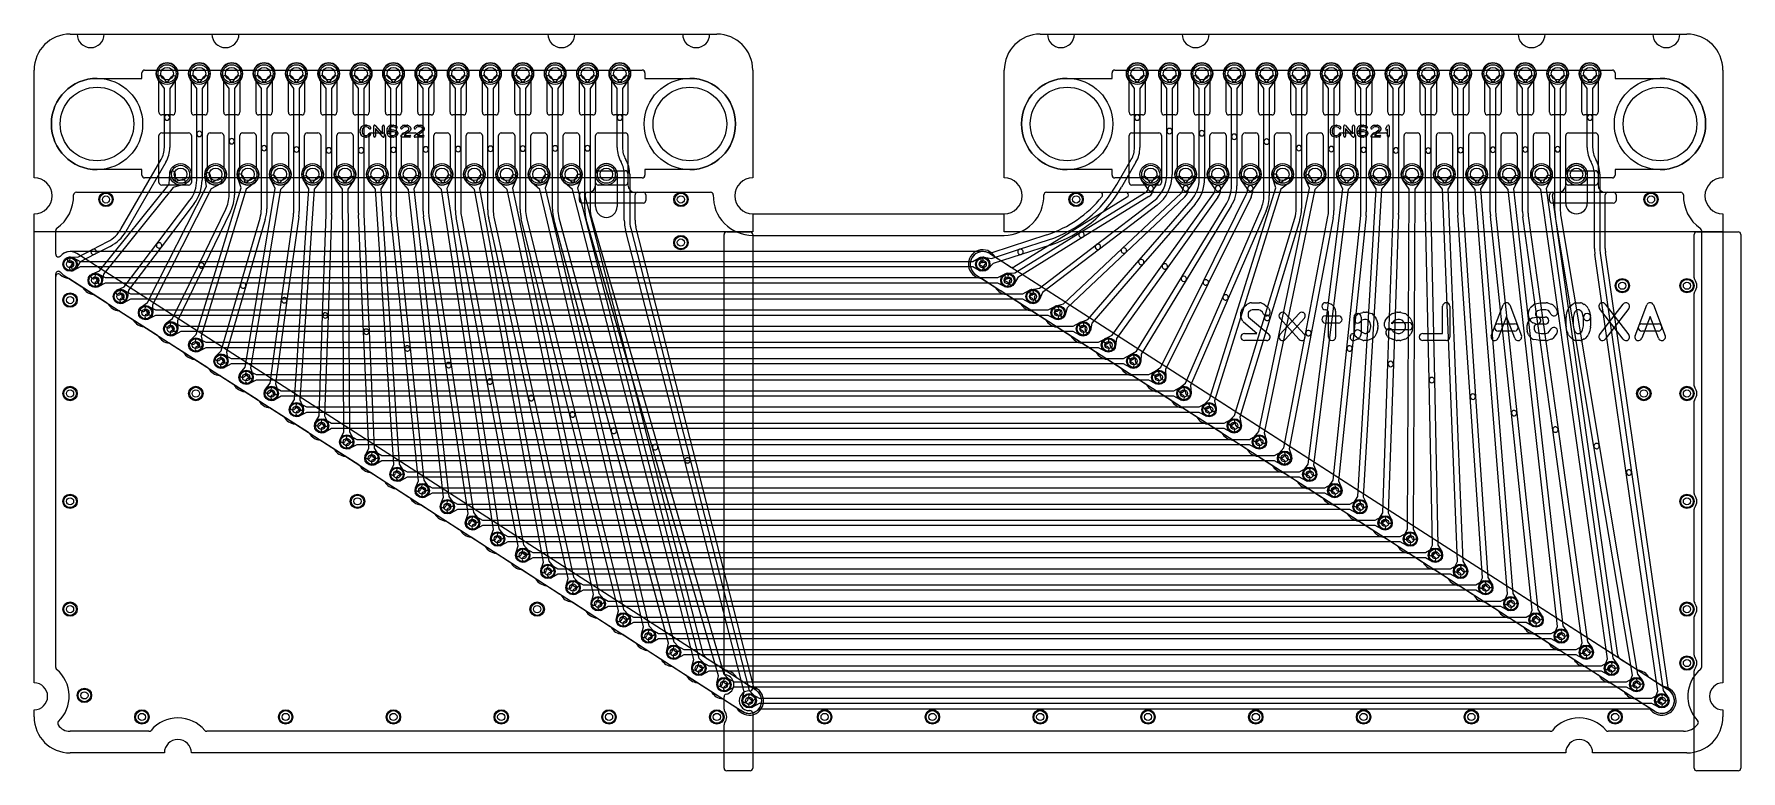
# Model space of a CAD drawing. Extents: x 0 to 47.5, y -0.5 to 20.
import ezdxf

# ---------------------------------------------------------------- set-up
doc = ezdxf.new("R2010")
doc.units = 0
for name, color, linetype in [('Hole', 1, 'CONTINUOUS'), ('L1', 3, 'CONTINUOUS'), ('L2', 3, 'CONTINUOUS'), ('L3', 3, 'CONTINUOUS'), ('L4', 3, 'CONTINUOUS'), ('Outline', 7, 'CONTINUOUS'), ('PartsArea-A', 111, 'CONTINUOUS'), ('PartsArea-B', 111, 'CONTINUOUS'), ('PartsSilk-A', 221, 'CONTINUOUS'), ('PartsSilk-B', 221, 'CONTINUOUS'), ('Resist-A', 2, 'CONTINUOUS'), ('Resist-B', 2, 'CONTINUOUS'), ('Silk-A', 140, 'CONTINUOUS'), ('Silk-B', 140, 'CONTINUOUS')]:
    doc.layers.add(name, color=color, linetype=linetype)

msp = doc.modelspace()

# ---------------------------------------------------------------- linework, layer by layer
at = {"layer": 'Hole'}
for centre, radius in [((3.7, 18.9), 0.175), ((4.6, 18.9), 0.175), ((5.5, 18.9), 0.175), ((6.4, 18.9), 0.175), ((7.3, 18.9), 0.175), ((8.2, 18.9), 0.175), ((9.1, 18.9), 0.175), ((10, 18.9), 0.175), ((10.9, 18.9), 0.175), ((11.8, 18.9), 0.175), ((12.7, 18.9), 0.175), ((13.6, 18.9), 0.175), ((14.5, 18.9), 0.175), ((15.4, 18.9), 0.175), ((16.3, 18.9), 0.175), ((30.7, 18.9), 0.175), ((31.6, 18.9), 0.175), ((32.5, 18.9), 0.175), ((33.4, 18.9), 0.175), ((34.3, 18.9), 0.175), ((35.2, 18.9), 0.175), ((36.1, 18.9), 0.175), ((37, 18.9), 0.175), ((37.9, 18.9), 0.175), ((38.8, 18.9), 0.175), ((39.7, 18.9), 0.175), ((40.6, 18.9), 0.175), ((41.5, 18.9), 0.175), ((42.4, 18.9), 0.175), ((43.3, 18.9), 0.175), ((1.75, 17.5), 1.025), ((18.25, 17.5), 1.025), ((28.75, 17.5), 1.025), ((45.25, 17.5), 1.025), ((4.075, 16.1), 0.175), ((5.05, 16.1), 0.175), ((5.95, 16.1), 0.175), ((6.85, 16.1), 0.175), ((7.75, 16.1), 0.175), ((8.65, 16.1), 0.175), ((9.55, 16.1), 0.175), ((10.45, 16.1), 0.175), ((11.35, 16.1), 0.175), ((12.25, 16.1), 0.175), ((13.15, 16.1), 0.175), ((14.05, 16.1), 0.175), ((14.95, 16.1), 0.175), ((15.925, 16.1), 0.175), ((31.075, 16.1), 0.175), ((32.05, 16.1), 0.175), ((32.95, 16.1), 0.175), ((33.85, 16.1), 0.175), ((34.75, 16.1), 0.175), ((35.65, 16.1), 0.175), ((36.55, 16.1), 0.175), ((37.45, 16.1), 0.175), ((38.35, 16.1), 0.175), ((39.25, 16.1), 0.175), ((40.15, 16.1), 0.175), ((41.05, 16.1), 0.175), ((41.95, 16.1), 0.175), ((42.925, 16.1), 0.175), ((2, 15.4), 0.1), ((18, 15.4), 0.1), ((29, 15.4), 0.1), ((45, 15.4), 0.1), ((18, 14.2), 0.1), ((1, 13.6), 0.1), ((26.4, 13.6), 0.1), ((1.7, 13.15), 0.1), ((27.1, 13.15), 0.1), ((44.2, 13), 0.1), ((46, 13), 0.1), ((1, 12.6), 0.1), ((2.4, 12.7), 0.1), ((3.1, 12.25), 0.1), ((27.8, 12.7), 0.1), ((28.5, 12.25), 0.1), ((3.8, 11.8), 0.1), ((29.2, 11.8), 0.1), ((4.5, 11.35), 0.1), ((29.9, 11.35), 0.1), ((5.2, 10.9), 0.1), ((30.6, 10.9), 0.1), ((5.9, 10.45), 0.1), ((31.3, 10.45), 0.1), ((1, 10), 0.1), ((4.5, 10), 0.1), ((6.6, 10), 0.1), ((32, 10), 0.1), ((44.8, 10), 0.1), ((46, 10), 0.1), ((7.3, 9.55), 0.1), ((32.7, 9.55), 0.1), ((8, 9.1), 0.1), ((33.4, 9.1), 0.1), ((8.7, 8.65), 0.1), ((34.1, 8.65), 0.1), ((9.4, 8.2), 0.1), ((34.8, 8.2), 0.1), ((10.1, 7.75), 0.1), ((35.5, 7.75), 0.1), ((10.8, 7.3), 0.1), ((36.2, 7.3), 0.1), ((1, 7), 0.1), ((9, 7), 0.1), ((11.5, 6.85), 0.1), ((36.9, 6.85), 0.1), ((46, 7), 0.1), ((12.2, 6.4), 0.1), ((37.6, 6.4), 0.1), ((12.9, 5.95), 0.1), ((38.3, 5.95), 0.1), ((13.6, 5.5), 0.1), ((39, 5.5), 0.1), ((14.3, 5.05), 0.1), ((39.7, 5.05), 0.1), ((15, 4.6), 0.1), ((40.4, 4.6), 0.1), ((1, 4), 0.1), ((14, 4), 0.1), ((15.7, 4.15), 0.1), ((16.4, 3.7), 0.1), ((41.1, 4.15), 0.1), ((41.8, 3.7), 0.1), ((46, 4), 0.1), ((17.1, 3.25), 0.1), ((42.5, 3.25), 0.1), ((17.8, 2.8), 0.1), ((43.2, 2.8), 0.1), ((18.5, 2.35), 0.1), ((43.9, 2.35), 0.1), ((46, 2.5), 0.1), ((19.2, 1.9), 0.1), ((44.6, 1.9), 0.1), ((1.4, 1.6), 0.1), ((19.9, 1.45), 0.1), ((45.3, 1.45), 0.1), ((3, 1), 0.1), ((7, 1), 0.1), ((10, 1), 0.1), ((13, 1), 0.1), ((16, 1), 0.1), ((19, 1), 0.1), ((22, 1), 0.1), ((25, 1), 0.1), ((28, 1), 0.1), ((31, 1), 0.1), ((34, 1), 0.1), ((37, 1), 0.1), ((40, 1), 0.1), ((44, 1), 0.1)]:
    msp.add_circle(centre, radius, dxfattribs=at)
at = {"layer": 'L1'}
for p, q in [((3.475, 17.825), (3.475, 18.70157)), ((3.925, 18.70157), (3.925, 17.825)), ((4.375, 17.825), (4.375, 18.70157)), ((4.825, 18.70157), (4.825, 17.825)), ((5.275, 17.825), (5.275, 18.70157)), ((5.725, 18.70157), (5.725, 17.825)), ((6.175, 17.825), (6.175, 18.70157)), ((6.625, 18.70157), (6.625, 17.825)), ((7.075, 17.825), (7.075, 18.70157)), ((7.525, 18.70157), (7.525, 17.825)), ((7.975, 17.825), (7.975, 18.70157)), ((8.425, 18.70157), (8.425, 17.825)), ((8.875, 17.825), (8.875, 18.70157)), ((9.325, 18.70157), (9.325, 17.825)), ((9.775, 17.825), (9.775, 18.70157)), ((10.225, 18.70157), (10.225, 17.825)), ((10.675, 17.825), (10.675, 18.70157)), ((11.125, 18.70157), (11.125, 17.825)), ((11.575, 17.825), (11.575, 18.70157)), ((12.025, 18.70157), (12.025, 17.825)), ((12.475, 17.825), (12.475, 18.70157)), ((12.925, 18.70157), (12.925, 17.825)), ((13.375, 17.825), (13.375, 18.70157)), ((13.825, 18.70157), (13.825, 17.825)), ((14.275, 17.825), (14.275, 18.70157)), ((14.725, 18.70157), (14.725, 17.825)), ((15.175, 17.825), (15.175, 18.70157)), ((15.625, 18.70157), (15.625, 17.825)), ((16.075, 17.825), (16.075, 18.70157)), ((16.525, 18.70157), (16.525, 17.825)), ((30.475, 17.825), (30.475, 18.70157)), ((30.925, 18.70157), (30.925, 17.825)), ((31.375, 17.825), (31.375, 18.70157)), ((31.825, 18.70157), (31.825, 17.825)), ((32.275, 17.825), (32.275, 18.70157)), ((32.725, 18.70157), (32.725, 17.825)), ((33.175, 17.825), (33.175, 18.70157)), ((33.625, 18.70157), (33.625, 17.825)), ((34.075, 17.825), (34.075, 18.70157)), ((34.525, 18.70157), (34.525, 17.825)), ((34.975, 17.825), (34.975, 18.70157)), ((35.425, 18.70157), (35.425, 17.825)), ((35.875, 17.825), (35.875, 18.70157)), ((36.325, 18.70157), (36.325, 17.825)), ((36.775, 17.825), (36.775, 18.70157)), ((37.225, 18.70157), (37.225, 17.825)), ((37.675, 17.825), (37.675, 18.70157)), ((38.125, 18.70157), (38.125, 17.825)), ((38.575, 17.825), (38.575, 18.70157)), ((39.025, 18.70157), (39.025, 17.825)), ((39.475, 17.825), (39.475, 18.70157)), ((39.925, 18.70157), (39.925, 17.825)), ((40.375, 17.825), (40.375, 18.70157)), ((40.825, 18.70157), (40.825, 17.825)), ((41.275, 17.825), (41.275, 18.70157)), ((41.725, 18.70157), (41.725, 17.825)), ((42.175, 17.825), (42.175, 18.70157)), ((42.625, 18.70157), (42.625, 17.825)), ((43.075, 17.825), (43.075, 18.70157)), ((43.525, 18.70157), (43.525, 17.825)), ((3.85, 17.75), (3.55, 17.75)), ((4.75, 17.75), (4.45, 17.75)), ((5.65, 17.75), (5.35, 17.75)), ((6.55, 17.75), (6.25, 17.75)), ((7.45, 17.75), (7.15, 17.75)), ((8.35, 17.75), (8.05, 17.75)), ((9.25, 17.75), (8.95, 17.75)), ((10.15, 17.75), (9.85, 17.75)), ((11.05, 17.75), (10.75, 17.75)), ((11.95, 17.75), (11.65, 17.75)), ((12.85, 17.75), (12.55, 17.75)), ((13.75, 17.75), (13.45, 17.75)), ((14.65, 17.75), (14.35, 17.75)), ((15.55, 17.75), (15.25, 17.75)), ((16.45, 17.75), (16.15, 17.75)), ((30.85, 17.75), (30.55, 17.75)), ((31.75, 17.75), (31.45, 17.75)), ((32.65, 17.75), (32.35, 17.75)), ((33.55, 17.75), (33.25, 17.75)), ((34.45, 17.75), (34.15, 17.75)), ((35.35, 17.75), (35.05, 17.75)), ((36.25, 17.75), (35.95, 17.75)), ((37.15, 17.75), (36.85, 17.75)), ((38.05, 17.75), (37.75, 17.75)), ((38.95, 17.75), (38.65, 17.75)), ((39.85, 17.75), (39.55, 17.75)), ((40.75, 17.75), (40.45, 17.75)), ((41.65, 17.75), (41.35, 17.75)), ((42.55, 17.75), (42.25, 17.75)), ((43.45, 17.75), (43.15, 17.75)), ((3.475, 15.875), (3.475, 17.175)), ((3.55, 17.25), (4.3, 17.25)), ((4.375, 17.175), (4.375, 15.875)), ((4.825, 16.29843), (4.825, 17.175)), ((4.9, 17.25), (5.2, 17.25)), ((5.275, 17.175), (5.275, 16.29843)), ((5.725, 16.29843), (5.725, 17.175)), ((5.8, 17.25), (6.1, 17.25)), ((6.175, 17.175), (6.175, 16.29843)), ((6.625, 16.29843), (6.625, 17.175)), ((6.7, 17.25), (7, 17.25)), ((7.075, 17.175), (7.075, 16.29843)), ((7.525, 16.29843), (7.525, 17.175)), ((7.6, 17.25), (7.9, 17.25)), ((7.975, 17.175), (7.975, 16.29843)), ((8.425, 16.29843), (8.425, 17.175)), ((8.5, 17.25), (8.8, 17.25)), ((8.875, 17.175), (8.875, 16.29843)), ((9.325, 16.29843), (9.325, 17.175)), ((9.4, 17.25), (9.7, 17.25)), ((9.775, 17.175), (9.775, 16.29843)), ((10.225, 16.29843), (10.225, 17.175)), ((10.3, 17.25), (10.6, 17.25)), ((10.675, 17.175), (10.675, 16.29843)), ((11.125, 16.29843), (11.125, 17.175)), ((11.2, 17.25), (11.5, 17.25)), ((11.575, 17.175), (11.575, 16.29843)), ((12.025, 16.29843), (12.025, 17.175)), ((12.1, 17.25), (12.4, 17.25)), ((12.475, 17.175), (12.475, 16.29843)), ((12.925, 16.29843), (12.925, 17.175)), ((13, 17.25), (13.3, 17.25)), ((13.375, 17.175), (13.375, 16.29843)), ((13.825, 16.29843), (13.825, 17.175)), ((13.9, 17.25), (14.2, 17.25)), ((14.275, 17.175), (14.275, 16.29843)), ((14.725, 16.29843), (14.725, 17.175)), ((14.8, 17.25), (15.1, 17.25)), ((15.175, 17.175), (15.175, 16.29843)), ((15.625, 15.875), (15.625, 17.175)), ((15.7, 17.25), (16.45, 17.25)), ((16.525, 17.175), (16.525, 15.875)), ((30.475, 15.875), (30.475, 17.175)), ((30.55, 17.25), (31.3, 17.25)), ((31.375, 17.175), (31.375, 15.875)), ((31.825, 16.29843), (31.825, 17.175)), ((31.9, 17.25), (32.2, 17.25)), ((32.275, 17.175), (32.275, 16.29843)), ((32.725, 16.29843), (32.725, 17.175)), ((32.8, 17.25), (33.1, 17.25)), ((33.175, 17.175), (33.175, 16.29843)), ((33.625, 16.29843), (33.625, 17.175)), ((33.7, 17.25), (34, 17.25)), ((34.075, 17.175), (34.075, 16.29843)), ((34.525, 16.29843), (34.525, 17.175)), ((34.6, 17.25), (34.9, 17.25)), ((34.975, 17.175), (34.975, 16.29843)), ((35.425, 16.29843), (35.425, 17.175)), ((35.5, 17.25), (35.8, 17.25)), ((35.875, 17.175), (35.875, 16.29843)), ((36.325, 16.29843), (36.325, 17.175)), ((36.4, 17.25), (36.7, 17.25)), ((36.775, 17.175), (36.775, 16.29843)), ((37.225, 16.29843), (37.225, 17.175)), ((37.3, 17.25), (37.6, 17.25)), ((37.675, 17.175), (37.675, 16.29843)), ((38.125, 16.29843), (38.125, 17.175)), ((38.2, 17.25), (38.5, 17.25)), ((38.575, 17.175), (38.575, 16.29843)), ((39.025, 16.29843), (39.025, 17.175)), ((39.1, 17.25), (39.4, 17.25)), ((39.475, 17.175), (39.475, 16.29843)), ((39.925, 16.29843), (39.925, 17.175)), ((40, 17.25), (40.3, 17.25)), ((40.375, 17.175), (40.375, 16.29843)), ((40.825, 16.29843), (40.825, 17.175)), ((40.9, 17.25), (41.2, 17.25)), ((41.275, 17.175), (41.275, 16.29843)), ((41.725, 16.29843), (41.725, 17.175)), ((41.8, 17.25), (42.1, 17.25)), ((42.175, 17.175), (42.175, 16.29843)), ((42.625, 15.875), (42.625, 17.175)), ((42.7, 17.25), (43.45, 17.25)), ((43.525, 17.175), (43.525, 15.875)), ((15.69997, 16.2), (16.45003, 16.2)), ((42.69997, 16.2), (43.45003, 16.2)), ((4.3, 15.8), (3.55, 15.8)), ((15.625, 15.8), (15.625, 16.12503)), ((16.45, 15.8), (15.7, 15.8)), ((16.525, 16.12503), (16.525, 15.8)), ((31.3, 15.8), (30.55, 15.8)), ((42.625, 15.8), (42.625, 16.12503)), ((43.45, 15.8), (42.7, 15.8)), ((43.525, 16.12503), (43.525, 15.8)), ((1.17473, 15.6), (18.82527, 15.6)), ((15.17504, 15.37497), (15.17504, 15.52503)), ((15.25001, 15.6), (15.425, 15.6)), ((16.95003, 15.3), (15.25001, 15.3)), ((16.725, 15.6), (16.95003, 15.6)), ((17.025, 15.52503), (17.025, 15.37497)), ((28.17473, 15.6), (45.82527, 15.6)), ((42.17504, 15.37497), (42.17504, 15.52503)), ((42.25001, 15.6), (42.425, 15.6)), ((43.95003, 15.3), (42.25001, 15.3)), ((43.725, 15.6), (43.95003, 15.6)), ((44.025, 15.52503), (44.025, 15.37497)), ((0.6, 13.87394), (0.6, 14.53824)), ((20, 14.4), (27, 14.4)), ((46.4, 14.53823), (46.4, 2.37929)), ((26.39993, 13.95009), (1.00001, 13.95003)), ((1.09617, 13.77536), (1.2792, 13.675)), ((26.1208, 13.675), (26.30383, 13.77536)), ((28.68366, 12.54806), (26.59636, 13.88991)), ((0.6, 2.37929), (0.6, 13.32607)), ((0.81071, 13.30555), (19.73173, 1.14204)), ((1.104, 13.6), (1.02405, 13.64384)), ((1.02405, 13.55616), (1.104, 13.6)), ((1.2792, 13.525), (1.09617, 13.42464)), ((1.2792, 13.675), (26.1208, 13.675)), ((26.1208, 13.525), (1.2792, 13.525)), ((1.79617, 13.32536), (1.9792, 13.225)), ((26.30383, 13.42464), (26.1208, 13.525)), ((26.37595, 13.64384), (26.296, 13.6)), ((26.296, 13.6), (26.37595, 13.55616)), ((26.8208, 13.225), (27.00383, 13.32536)), ((1.804, 13.15), (1.72405, 13.19384)), ((1.72405, 13.10616), (1.804, 13.15)), ((1.9792, 13.075), (1.79617, 12.97464)), ((1.9792, 13.225), (26.8208, 13.225)), ((26.8208, 13.075), (1.9792, 13.075)), ((2.49617, 12.87536), (2.6792, 12.775)), ((27.00383, 12.97464), (26.8208, 13.075)), ((27.07595, 13.19384), (26.996, 13.15)), ((26.996, 13.15), (27.07595, 13.10616)), ((27.5208, 12.775), (27.70383, 12.87536)), ((2.504, 12.7), (2.42405, 12.74384)), ((2.42405, 12.65616), (2.504, 12.7)), ((2.6792, 12.625), (2.49617, 12.52464)), ((2.6792, 12.775), (27.5208, 12.775)), ((27.5208, 12.625), (2.6792, 12.625)), ((3.19617, 12.42536), (3.3792, 12.325)), ((27.70383, 12.52464), (27.5208, 12.625)), ((27.77595, 12.74384), (27.696, 12.7)), ((27.696, 12.7), (27.77595, 12.65616)), ((28.2208, 12.325), (28.40383, 12.42536)), ((45.50046, 1.73727), (28.69418, 12.5413)), ((3.204, 12.25), (3.12405, 12.29384)), ((3.12405, 12.20616), (3.204, 12.25)), ((3.3792, 12.175), (3.19617, 12.07464)), ((3.3792, 12.325), (28.2208, 12.325)), ((28.2208, 12.175), (3.3792, 12.175)), ((3.89617, 11.97536), (4.0792, 11.875)), ((4.0792, 11.875), (28.9208, 11.875)), ((28.40383, 12.07464), (28.2208, 12.175)), ((28.47595, 12.29384), (28.396, 12.25)), ((28.396, 12.25), (28.47595, 12.20616)), ((28.9208, 11.875), (29.10383, 11.97536)), ((3.904, 11.8), (3.82405, 11.84384)), ((3.82405, 11.75616), (3.904, 11.8)), ((4.0792, 11.725), (3.89617, 11.62464)), ((28.9208, 11.725), (4.0792, 11.725)), ((4.59617, 11.52536), (4.7792, 11.425)), ((4.7792, 11.425), (29.6208, 11.425)), ((29.10383, 11.62464), (28.9208, 11.725)), ((29.17595, 11.84384), (29.096, 11.8)), ((29.096, 11.8), (29.17595, 11.75616)), ((29.6208, 11.425), (29.80383, 11.52536)), ((4.604, 11.35), (4.52405, 11.39384)), ((4.52405, 11.30616), (4.604, 11.35)), ((4.7792, 11.275), (4.59617, 11.17464)), ((29.6208, 11.275), (4.7792, 11.275)), ((5.304, 10.9), (5.22405, 10.94384)), ((5.29617, 11.07536), (5.4792, 10.975)), ((5.4792, 10.975), (30.3208, 10.975)), ((29.80383, 11.17464), (29.6208, 11.275)), ((29.87595, 11.39384), (29.796, 11.35)), ((29.796, 11.35), (29.87595, 11.30616)), ((30.3208, 10.975), (30.50383, 11.07536)), ((30.57595, 10.94384), (30.496, 10.9)), ((5.22405, 10.85616), (5.304, 10.9)), ((5.4792, 10.825), (5.29617, 10.72464)), ((30.3208, 10.825), (5.4792, 10.825)), ((6.004, 10.45), (5.92405, 10.49384)), ((5.92405, 10.40616), (6.004, 10.45)), ((5.99617, 10.62536), (6.1792, 10.525)), ((6.1792, 10.525), (31.0208, 10.525)), ((30.50383, 10.72464), (30.3208, 10.825)), ((30.496, 10.9), (30.57595, 10.85616)), ((31.0208, 10.525), (31.20383, 10.62536)), ((31.27595, 10.49384), (31.196, 10.45)), ((31.196, 10.45), (31.27595, 10.40616)), ((6.1792, 10.375), (5.99617, 10.27464)), ((31.0208, 10.375), (6.1792, 10.375)), ((6.704, 10), (6.62405, 10.04384)), ((6.62405, 9.95616), (6.704, 10)), ((6.69617, 10.17536), (6.8792, 10.075)), ((6.8792, 10.075), (31.7208, 10.075)), ((31.20383, 10.27464), (31.0208, 10.375)), ((31.7208, 10.075), (31.90383, 10.17536)), ((31.97595, 10.04384), (31.896, 10)), ((31.896, 10), (31.97595, 9.95616)), ((6.8792, 9.925), (6.69617, 9.82464)), ((31.7208, 9.925), (6.8792, 9.925)), ((7.404, 9.55), (7.32405, 9.59384)), ((7.32405, 9.50616), (7.404, 9.55)), ((7.39617, 9.72536), (7.5792, 9.625)), ((7.5792, 9.625), (32.4208, 9.625)), ((31.90383, 9.82464), (31.7208, 9.925)), ((32.4208, 9.625), (32.60383, 9.72536)), ((32.67595, 9.59384), (32.596, 9.55)), ((32.596, 9.55), (32.67595, 9.50616)), ((7.5792, 9.475), (7.39617, 9.37464)), ((32.4208, 9.475), (7.5792, 9.475)), ((8.104, 9.1), (8.02405, 9.14384)), ((8.02405, 9.05616), (8.104, 9.1)), ((8.09617, 9.27536), (8.2792, 9.175)), ((8.2792, 9.025), (8.09617, 8.92464)), ((8.2792, 9.175), (33.1208, 9.175)), ((33.1208, 9.025), (8.2792, 9.025)), ((32.60383, 9.37464), (32.4208, 9.475)), ((33.1208, 9.175), (33.30383, 9.27536)), ((33.30383, 8.92464), (33.1208, 9.025)), ((33.37595, 9.14384), (33.296, 9.1)), ((33.296, 9.1), (33.37595, 9.05616)), ((8.804, 8.65), (8.72405, 8.69384)), ((8.72405, 8.60616), (8.804, 8.65)), ((8.79617, 8.82536), (8.9792, 8.725)), ((8.9792, 8.575), (8.79617, 8.47464)), ((8.9792, 8.725), (33.8208, 8.725)), ((33.8208, 8.575), (8.9792, 8.575)), ((33.8208, 8.725), (34.00383, 8.82536)), ((34.00383, 8.47464), (33.8208, 8.575)), ((34.07595, 8.69384), (33.996, 8.65)), ((33.996, 8.65), (34.07595, 8.60616)), ((9.504, 8.2), (9.42405, 8.24384)), ((9.42405, 8.15616), (9.504, 8.2)), ((9.49617, 8.37536), (9.6792, 8.275)), ((9.6792, 8.125), (9.49617, 8.02464)), ((9.6792, 8.275), (34.5208, 8.275)), ((34.5208, 8.125), (9.6792, 8.125)), ((34.5208, 8.275), (34.70383, 8.37536)), ((34.70383, 8.02464), (34.5208, 8.125)), ((34.77595, 8.24384), (34.696, 8.2)), ((34.696, 8.2), (34.77595, 8.15616)), ((10.204, 7.75), (10.12405, 7.79384)), ((10.12405, 7.70616), (10.204, 7.75)), ((10.19617, 7.92536), (10.3792, 7.825)), ((10.3792, 7.675), (10.19617, 7.57464)), ((10.3792, 7.825), (35.2208, 7.825)), ((35.2208, 7.675), (10.3792, 7.675)), ((35.2208, 7.825), (35.40383, 7.92536)), ((35.40383, 7.57464), (35.2208, 7.675)), ((35.47595, 7.79384), (35.396, 7.75)), ((35.396, 7.75), (35.47595, 7.70616)), ((10.904, 7.3), (10.82405, 7.34384)), ((10.82405, 7.25616), (10.904, 7.3)), ((10.89617, 7.47536), (11.0792, 7.375)), ((11.0792, 7.225), (10.89617, 7.12464)), ((11.0792, 7.375), (35.9208, 7.375)), ((35.9208, 7.225), (11.0792, 7.225)), ((35.9208, 7.375), (36.10383, 7.47536)), ((36.10383, 7.12464), (35.9208, 7.225)), ((36.17595, 7.34384), (36.096, 7.3)), ((36.096, 7.3), (36.17595, 7.25616)), ((11.604, 6.85), (11.52405, 6.89384)), ((11.52405, 6.80616), (11.604, 6.85)), ((11.59617, 7.02536), (11.7792, 6.925)), ((11.7792, 6.775), (11.59617, 6.67464)), ((11.7792, 6.925), (36.6208, 6.925)), ((36.6208, 6.775), (11.7792, 6.775)), ((36.6208, 6.925), (36.80383, 7.02536)), ((36.80383, 6.67464), (36.6208, 6.775)), ((36.87595, 6.89384), (36.796, 6.85)), ((36.796, 6.85), (36.87595, 6.80616)), ((12.304, 6.4), (12.22405, 6.44384)), ((12.22405, 6.35616), (12.304, 6.4)), ((12.29617, 6.57536), (12.4792, 6.475)), ((12.4792, 6.325), (12.29617, 6.22464)), ((12.4792, 6.475), (37.3208, 6.475)), ((37.3208, 6.325), (12.4792, 6.325)), ((37.3208, 6.475), (37.50383, 6.57536)), ((37.50383, 6.22464), (37.3208, 6.325)), ((37.57595, 6.44384), (37.496, 6.4)), ((37.496, 6.4), (37.57595, 6.35616)), ((13.004, 5.95), (12.92405, 5.99384)), ((12.92405, 5.90616), (13.004, 5.95)), ((12.99617, 6.12536), (13.1792, 6.025)), ((13.1792, 5.875), (12.99617, 5.77464)), ((13.1792, 6.025), (38.0208, 6.025)), ((38.0208, 5.875), (13.1792, 5.875)), ((38.0208, 6.025), (38.20383, 6.12536)), ((38.20383, 5.77464), (38.0208, 5.875)), ((38.27595, 5.99384), (38.196, 5.95)), ((38.196, 5.95), (38.27595, 5.90616)), ((13.704, 5.5), (13.62405, 5.54384)), ((13.62405, 5.45616), (13.704, 5.5)), ((13.69617, 5.67536), (13.8792, 5.575)), ((13.8792, 5.425), (13.69617, 5.32464)), ((13.8792, 5.575), (38.7208, 5.575)), ((38.7208, 5.425), (13.8792, 5.425)), ((14.39617, 5.22536), (14.5792, 5.125)), ((38.7208, 5.575), (38.90383, 5.67536)), ((38.90383, 5.32464), (38.7208, 5.425)), ((38.97595, 5.54384), (38.896, 5.5)), ((38.896, 5.5), (38.97595, 5.45616)), ((39.4208, 5.125), (39.60383, 5.22536)), ((14.404, 5.05), (14.32405, 5.09384)), ((14.32405, 5.00616), (14.404, 5.05)), ((14.5792, 4.975), (14.39617, 4.87464)), ((14.5792, 5.125), (39.4208, 5.125)), ((39.4208, 4.975), (14.5792, 4.975)), ((15.09617, 4.77536), (15.2792, 4.675)), ((39.60383, 4.87464), (39.4208, 4.975)), ((39.67595, 5.09384), (39.596, 5.05)), ((39.596, 5.05), (39.67595, 5.00616)), ((40.1208, 4.675), (40.30383, 4.77536)), ((15.104, 4.6), (15.02405, 4.64384)), ((15.02405, 4.55616), (15.104, 4.6)), ((15.2792, 4.525), (15.09617, 4.42464)), ((15.2792, 4.675), (40.1208, 4.675)), ((40.1208, 4.525), (15.2792, 4.525)), ((15.79617, 4.32536), (15.9792, 4.225)), ((40.30383, 4.42464), (40.1208, 4.525)), ((40.37595, 4.64384), (40.296, 4.6)), ((40.296, 4.6), (40.37595, 4.55616)), ((40.8208, 4.225), (41.00383, 4.32536)), ((15.804, 4.15), (15.72405, 4.19384)), ((15.72405, 4.10616), (15.804, 4.15)), ((15.9792, 4.075), (15.79617, 3.97464)), ((15.9792, 4.225), (40.8208, 4.225)), ((40.8208, 4.075), (15.9792, 4.075)), ((16.49617, 3.87536), (16.6792, 3.775)), ((41.00383, 3.97464), (40.8208, 4.075)), ((41.07595, 4.19384), (40.996, 4.15)), ((40.996, 4.15), (41.07595, 4.10616)), ((41.5208, 3.775), (41.70383, 3.87536)), ((16.504, 3.7), (16.42405, 3.74384)), ((16.42405, 3.65616), (16.504, 3.7)), ((16.6792, 3.625), (16.49617, 3.52464)), ((16.6792, 3.775), (41.5208, 3.775)), ((41.5208, 3.625), (16.6792, 3.625)), ((17.19617, 3.42536), (17.3792, 3.325)), ((17.3792, 3.325), (42.2208, 3.325)), ((41.70383, 3.52464), (41.5208, 3.625)), ((41.77595, 3.74384), (41.696, 3.7)), ((41.696, 3.7), (41.77595, 3.65616)), ((42.2208, 3.325), (42.40383, 3.42536)), ((17.204, 3.25), (17.12405, 3.29384)), ((17.12405, 3.20616), (17.204, 3.25)), ((17.3792, 3.175), (17.19617, 3.07464)), ((42.2208, 3.175), (17.3792, 3.175)), ((17.89617, 2.97536), (18.0792, 2.875)), ((18.0792, 2.875), (42.9208, 2.875)), ((42.40383, 3.07464), (42.2208, 3.175)), ((42.47595, 3.29384), (42.396, 3.25)), ((42.396, 3.25), (42.47595, 3.20616)), ((42.9208, 2.875), (43.10383, 2.97536)), ((17.904, 2.8), (17.82405, 2.84384)), ((17.82405, 2.75616), (17.904, 2.8)), ((18.0792, 2.725), (17.89617, 2.62464)), ((42.9208, 2.725), (18.0792, 2.725)), ((18.604, 2.35), (18.52405, 2.39384)), ((18.59617, 2.52536), (18.7792, 2.425)), ((18.7792, 2.425), (43.6208, 2.425)), ((43.10383, 2.62464), (42.9208, 2.725)), ((43.17595, 2.84384), (43.096, 2.8)), ((43.096, 2.8), (43.17595, 2.75616)), ((43.6208, 2.425), (43.80383, 2.52536)), ((43.87595, 2.39384), (43.796, 2.35)), ((18.52405, 2.30616), (18.604, 2.35)), ((18.7792, 2.275), (18.59617, 2.17464)), ((43.6208, 2.275), (18.7792, 2.275)), ((19.304, 1.9), (19.22405, 1.94384)), ((19.22405, 1.85616), (19.304, 1.9)), ((19.29617, 2.07536), (19.4792, 1.975)), ((19.4792, 1.975), (44.3208, 1.975)), ((43.80383, 2.17464), (43.6208, 2.275)), ((43.796, 2.35), (43.87595, 2.30616)), ((44.3208, 1.975), (44.50383, 2.07536)), ((44.57595, 1.94384), (44.496, 1.9)), ((44.496, 1.9), (44.57595, 1.85616)), ((19.4792, 1.825), (19.29617, 1.72464)), ((44.3208, 1.825), (19.4792, 1.825)), ((20.004, 1.45), (19.92405, 1.49384)), ((19.92405, 1.40616), (20.004, 1.45)), ((19.99617, 1.62536), (20.1792, 1.525)), ((20.1792, 1.525), (45.0208, 1.525)), ((44.50383, 1.72464), (44.3208, 1.825)), ((45.0208, 1.525), (45.20383, 1.62536)), ((45.27595, 1.49384), (45.196, 1.45)), ((45.196, 1.45), (45.27595, 1.40616)), ((20.1792, 1.375), (19.99617, 1.27464)), ((20.06831, 1.14308), (20.20068, 1.21566)), ((45.0208, 1.375), (20.1792, 1.375)), ((20.23685, 1.22496), (44.96315, 1.22496)), ((44.99926, 1.21569), (45.13108, 1.14341)), ((45.20383, 1.27464), (45.0208, 1.375)), ((3.19571, 0.6), (1, 0.6)), ((42.19571, 0.6), (4.80429, 0.6)), ((45.9, 0.6), (43.80429, 0.6))]:
    msp.add_line(p, q, dxfattribs=at)
for centre, radius in [((3.7, 18.9), 0.3), ((4.6, 18.9), 0.3), ((5.5, 18.9), 0.3), ((6.4, 18.9), 0.3), ((7.3, 18.9), 0.3), ((8.2, 18.9), 0.3), ((9.1, 18.9), 0.3), ((10, 18.9), 0.3), ((10.9, 18.9), 0.3), ((11.8, 18.9), 0.3), ((12.7, 18.9), 0.3), ((13.6, 18.9), 0.3), ((14.5, 18.9), 0.3), ((15.4, 18.9), 0.3), ((16.3, 18.9), 0.3), ((30.7, 18.9), 0.3), ((31.6, 18.9), 0.3), ((32.5, 18.9), 0.3), ((33.4, 18.9), 0.3), ((34.3, 18.9), 0.3), ((35.2, 18.9), 0.3), ((36.1, 18.9), 0.3), ((37, 18.9), 0.3), ((37.9, 18.9), 0.3), ((38.8, 18.9), 0.3), ((39.7, 18.9), 0.3), ((40.6, 18.9), 0.3), ((41.5, 18.9), 0.3), ((42.4, 18.9), 0.3), ((43.3, 18.9), 0.3), ((4.075, 16.1), 0.3), ((5.05, 16.1), 0.3), ((5.95, 16.1), 0.3), ((6.85, 16.1), 0.3), ((7.75, 16.1), 0.3), ((8.65, 16.1), 0.3), ((9.55, 16.1), 0.3), ((10.45, 16.1), 0.3), ((11.35, 16.1), 0.3), ((12.25, 16.1), 0.3), ((13.15, 16.1), 0.3), ((14.05, 16.1), 0.3), ((14.95, 16.1), 0.3), ((15.925, 16.1), 0.3), ((31.075, 16.1), 0.3), ((32.05, 16.1), 0.3), ((32.95, 16.1), 0.3), ((33.85, 16.1), 0.3), ((34.75, 16.1), 0.3), ((35.65, 16.1), 0.3), ((36.55, 16.1), 0.3), ((37.45, 16.1), 0.3), ((38.35, 16.1), 0.3), ((39.25, 16.1), 0.3), ((40.15, 16.1), 0.3), ((41.05, 16.1), 0.3), ((41.95, 16.1), 0.3), ((42.925, 16.1), 0.3), ((2, 15.4), 0.2), ((18, 15.4), 0.2), ((29, 15.4), 0.2), ((45, 15.4), 0.2), ((18, 14.2), 0.2), ((1, 13.6), 0.2), ((26.4, 13.6), 0.2), ((1.7, 13.15), 0.2), ((27.1, 13.15), 0.2), ((2.4, 12.7), 0.2), ((27.8, 12.7), 0.2), ((44.2, 13), 0.2), ((46, 13), 0.2), ((1, 12.6), 0.2), ((3.1, 12.25), 0.2), ((28.5, 12.25), 0.2), ((3.8, 11.8), 0.2), ((29.2, 11.8), 0.2), ((4.5, 11.35), 0.2), ((29.9, 11.35), 0.2), ((5.2, 10.9), 0.2), ((30.6, 10.9), 0.2), ((5.9, 10.45), 0.2), ((31.3, 10.45), 0.2), ((1, 10), 0.2), ((4.5, 10), 0.2), ((6.6, 10), 0.2), ((32, 10), 0.2), ((44.8, 10), 0.2), ((46, 10), 0.2), ((7.3, 9.55), 0.2), ((32.7, 9.55), 0.2), ((8, 9.1), 0.2), ((33.4, 9.1), 0.2), ((8.7, 8.65), 0.2), ((34.1, 8.65), 0.2), ((9.4, 8.2), 0.2), ((34.8, 8.2), 0.2), ((10.1, 7.75), 0.2), ((35.5, 7.75), 0.2), ((1, 7), 0.2), ((9, 7), 0.2), ((10.8, 7.3), 0.2), ((36.2, 7.3), 0.2), ((46, 7), 0.2), ((11.5, 6.85), 0.2), ((36.9, 6.85), 0.2), ((12.2, 6.4), 0.2), ((37.6, 6.4), 0.2), ((12.9, 5.95), 0.2), ((13.6, 5.5), 0.2), ((38.3, 5.95), 0.2), ((39, 5.5), 0.2), ((14.3, 5.05), 0.2), ((39.7, 5.05), 0.2), ((15, 4.6), 0.2), ((40.4, 4.6), 0.2), ((15.7, 4.15), 0.2), ((41.1, 4.15), 0.2), ((1, 4), 0.2), ((14, 4), 0.2), ((16.4, 3.7), 0.2), ((41.8, 3.7), 0.2), ((46, 4), 0.2), ((17.1, 3.25), 0.2), ((42.5, 3.25), 0.2), ((17.8, 2.8), 0.2), ((43.2, 2.8), 0.2), ((18.5, 2.35), 0.2), ((43.9, 2.35), 0.2), ((46, 2.5), 0.2), ((19.2, 1.9), 0.2), ((44.6, 1.9), 0.2), ((1.4, 1.6), 0.2), ((19.9, 1.45), 0.2), ((45.3, 1.45), 0.2), ((3, 1), 0.2), ((7, 1), 0.2), ((10, 1), 0.2), ((13, 1), 0.2), ((16, 1), 0.2), ((19, 1), 0.2), ((22, 1), 0.2), ((25, 1), 0.2), ((28, 1), 0.2), ((31, 1), 0.2), ((34, 1), 0.2), ((37, 1), 0.2), ((40, 1), 0.2), ((44, 1), 0.2)]:
    msp.add_circle(centre, radius, dxfattribs=at)
for centre, radius, start, end in [((3.7, 18.9), 0.3, -41.409429, -138.590571), ((4.6, 18.9), 0.3, -41.409429, -138.590571), ((5.5, 18.9), 0.3, -41.409429, -138.590571), ((6.4, 18.9), 0.3, -41.409429, -138.590571), ((7.3, 18.9), 0.3, -41.409429, -138.590571), ((8.2, 18.9), 0.3, -41.409429, -138.590571), ((9.1, 18.9), 0.3, -41.409429, -138.590571), ((10, 18.9), 0.3, -41.409429, -138.590571), ((10.9, 18.9), 0.3, -41.409429, -138.590571), ((11.8, 18.9), 0.3, -41.409429, -138.590571), ((12.7, 18.9), 0.3, -41.409429, -138.590571), ((13.6, 18.9), 0.3, -41.409429, -138.590571), ((14.5, 18.9), 0.3, -41.409429, -138.590571), ((15.4, 18.9), 0.3, -41.409429, -138.590571), ((16.3, 18.9), 0.3, -41.409429, -138.590571), ((30.7, 18.9), 0.3, -41.409429, -138.590571), ((31.6, 18.9), 0.3, -41.409429, -138.590571), ((32.5, 18.9), 0.3, -41.409429, -138.590571), ((33.4, 18.9), 0.3, -41.409429, -138.590571), ((34.3, 18.9), 0.3, -41.409429, -138.590571), ((35.2, 18.9), 0.3, -41.409429, -138.590571), ((36.1, 18.9), 0.3, -41.409429, -138.590571), ((37, 18.9), 0.3, -41.409429, -138.590571), ((37.9, 18.9), 0.3, -41.409429, -138.590571), ((38.8, 18.9), 0.3, -41.409429, -138.590571), ((39.7, 18.9), 0.3, -41.409429, -138.590571), ((40.6, 18.9), 0.3, -41.409429, -138.590571), ((41.5, 18.9), 0.3, -41.409429, -138.590571), ((42.4, 18.9), 0.3, -41.409429, -138.590571), ((43.3, 18.9), 0.3, -41.409429, -138.590571), ((3.55, 17.825), 0.075, 180, -90), ((3.85, 17.825), 0.075, -90, 0), ((4.45, 17.825), 0.075, 180, -90), ((4.75, 17.825), 0.075, -90, 0), ((5.35, 17.825), 0.075, 180, -90), ((5.65, 17.825), 0.075, -90, 0), ((6.25, 17.825), 0.075, 180, -90), ((6.55, 17.825), 0.075, -90, 0), ((7.15, 17.825), 0.075, 180, -90), ((7.45, 17.825), 0.075, -90, 0), ((8.05, 17.825), 0.075, 180, -90), ((8.35, 17.825), 0.075, -90, 0), ((8.95, 17.825), 0.075, 180, -90), ((9.25, 17.825), 0.075, -90, 0), ((9.85, 17.825), 0.075, 180, -90), ((10.15, 17.825), 0.075, -90, 0), ((10.75, 17.825), 0.075, 180, -90), ((11.05, 17.825), 0.075, -90, 0), ((11.65, 17.825), 0.075, 180, -90), ((11.95, 17.825), 0.075, -90, 0), ((12.55, 17.825), 0.075, 180, -90), ((12.85, 17.825), 0.075, -90, 0), ((13.45, 17.825), 0.075, 180, -90), ((13.75, 17.825), 0.075, -90, 0), ((14.35, 17.825), 0.075, 180, -90), ((14.65, 17.825), 0.075, -90, 0), ((15.25, 17.825), 0.075, 180, -90), ((15.55, 17.825), 0.075, -90, 0), ((16.15, 17.825), 0.075, 180, -90), ((16.45, 17.825), 0.075, -90, 0), ((30.55, 17.825), 0.075, 180, -90), ((30.85, 17.825), 0.075, -90, 0), ((31.45, 17.825), 0.075, 180, -90), ((31.75, 17.825), 0.075, -90, 0), ((32.35, 17.825), 0.075, 180, -90), ((32.65, 17.825), 0.075, -90, 0), ((33.25, 17.825), 0.075, 180, -90), ((33.55, 17.825), 0.075, -90, 0), ((34.15, 17.825), 0.075, 180, -90), ((34.45, 17.825), 0.075, -90, 0), ((35.05, 17.825), 0.075, 180, -90), ((35.35, 17.825), 0.075, -90, 0), ((35.95, 17.825), 0.075, 180, -90), ((36.25, 17.825), 0.075, -90, 0), ((36.85, 17.825), 0.075, 180, -90), ((37.15, 17.825), 0.075, -90, 0), ((37.75, 17.825), 0.075, 180, -90), ((38.05, 17.825), 0.075, -90, 0), ((38.65, 17.825), 0.075, 180, -90), ((38.95, 17.825), 0.075, -90, 0), ((39.55, 17.825), 0.075, 180, -90), ((39.85, 17.825), 0.075, -90, 0), ((40.45, 17.825), 0.075, 180, -90), ((40.75, 17.825), 0.075, -90, 0), ((41.35, 17.825), 0.075, 180, -90), ((41.65, 17.825), 0.075, -90, 0), ((42.25, 17.825), 0.075, 180, -90), ((42.55, 17.825), 0.075, -90, 0), ((43.15, 17.825), 0.075, 180, -90), ((43.45, 17.825), 0.075, -90, 0), ((3.55, 17.175), 0.075, 90, 180), ((4.3, 17.175), 0.075, 0, 90), ((4.9, 17.175), 0.075, 90, 180), ((5.2, 17.175), 0.075, 0, 90), ((5.8, 17.175), 0.075, 90, 180), ((6.1, 17.175), 0.075, 0, 90), ((6.7, 17.175), 0.075, 90, 180), ((7, 17.175), 0.075, 0, 90), ((7.6, 17.175), 0.075, 90, 180), ((7.9, 17.175), 0.075, 0, 90), ((8.5, 17.175), 0.075, 90, 180), ((8.8, 17.175), 0.075, 0, 90), ((9.4, 17.175), 0.075, 90, 180), ((9.7, 17.175), 0.075, 0, 90), ((10.3, 17.175), 0.075, 90, 180), ((10.6, 17.175), 0.075, 0, 90), ((11.2, 17.175), 0.075, 90, 180), ((11.5, 17.175), 0.075, 0, 90), ((12.1, 17.175), 0.075, 90, 180), ((12.4, 17.175), 0.075, 0, 90), ((13, 17.175), 0.075, 90, 180), ((13.3, 17.175), 0.075, 0, 90), ((13.9, 17.175), 0.075, 90, 180), ((14.2, 17.175), 0.075, 0, 90), ((14.8, 17.175), 0.075, 90, 180), ((15.1, 17.175), 0.075, 0, 90), ((15.7, 17.175), 0.075, 90, 180), ((16.45, 17.175), 0.075, 0, 90), ((30.55, 17.175), 0.075, 90, 180), ((31.3, 17.175), 0.075, 0, 90), ((31.9, 17.175), 0.075, 90, 180), ((32.2, 17.175), 0.075, 0, 90), ((32.8, 17.175), 0.075, 90, 180), ((33.1, 17.175), 0.075, 0, 90), ((33.7, 17.175), 0.075, 90, 180), ((34, 17.175), 0.075, 0, 90), ((34.6, 17.175), 0.075, 90, 180), ((34.9, 17.175), 0.075, 0, 90), ((35.5, 17.175), 0.075, 90, 180), ((35.8, 17.175), 0.075, 0, 90), ((36.4, 17.175), 0.075, 90, 180), ((36.7, 17.175), 0.075, 0, 90), ((37.3, 17.175), 0.075, 90, 180), ((37.6, 17.175), 0.075, 0, 90), ((38.2, 17.175), 0.075, 90, 180), ((38.5, 17.175), 0.075, 0, 90), ((39.1, 17.175), 0.075, 90, 180), ((39.4, 17.175), 0.075, 0, 90), ((40, 17.175), 0.075, 90, 180), ((40.3, 17.175), 0.075, 0, 90), ((40.9, 17.175), 0.075, 90, 180), ((41.2, 17.175), 0.075, 0, 90), ((41.8, 17.175), 0.075, 90, 180), ((42.1, 17.175), 0.075, 0, 90), ((42.7, 17.175), 0.075, 90, 180), ((43.45, 17.175), 0.075, 0, 90), ((5.05, 16.1), 0.3, 138.590571, 41.409429), ((5.95, 16.1), 0.3, 138.590571, 41.409429), ((6.85, 16.1), 0.3, 138.590571, 41.409429), ((7.75, 16.1), 0.3, 138.590571, 41.409429), ((8.65, 16.1), 0.3, 138.590571, 41.409429), ((9.55, 16.1), 0.3, 138.590571, 41.409429), ((10.45, 16.1), 0.3, 138.590571, 41.409429), ((11.35, 16.1), 0.3, 138.590571, 41.409429), ((12.25, 16.1), 0.3, 138.590571, 41.409429), ((13.15, 16.1), 0.3, 138.590571, 41.409429), ((14.05, 16.1), 0.3, 138.590571, 41.409429), ((14.95, 16.1), 0.3, 138.590571, 41.409429), ((15.69997, 16.12503), 0.07497, 90, 180), ((16.45003, 16.12503), 0.07497, 0, 90), ((32.05, 16.1), 0.3, 138.590571, 41.409429), ((32.95, 16.1), 0.3, 138.590571, 41.409429), ((33.85, 16.1), 0.3, 138.590571, 41.409429), ((34.75, 16.1), 0.3, 138.590571, 41.409429), ((35.65, 16.1), 0.3, 138.590571, 41.409429), ((36.55, 16.1), 0.3, 138.590571, 41.409429), ((37.45, 16.1), 0.3, 138.590571, 41.409429), ((38.35, 16.1), 0.3, 138.590571, 41.409429), ((39.25, 16.1), 0.3, 138.590571, 41.409429), ((40.15, 16.1), 0.3, 138.590571, 41.409429), ((41.05, 16.1), 0.3, 138.590571, 41.409429), ((41.95, 16.1), 0.3, 138.590571, 41.409429), ((42.69997, 16.12503), 0.07497, 90, 180), ((43.45003, 16.12503), 0.07497, 0, 90), ((3.55, 15.875), 0.075, 180, -90), ((4.3, 15.875), 0.075, -90, 0), ((15.425, 15.8), 0.2, -90, 0), ((15.7, 15.875), 0.075, 180, -90), ((16.45, 15.875), 0.075, -90, 0), ((16.725, 15.8), 0.2, 180, -90), ((30.55, 15.875), 0.075, 180, -90), ((31.3, 15.875), 0.075, -90, 0), ((42.425, 15.8), 0.2, -90, 0), ((42.7, 15.875), 0.075, 180, -90), ((43.45, 15.875), 0.075, -90, 0), ((43.725, 15.8), 0.2, 180, -90), ((0, 15.5), 1.1, -54.98306, 1.25853), ((1.17473, 15.525), 0.075, 90, 180), ((1.1747, 15.525), 0.07497, 180, -179.358057), ((15.25001, 15.52503), 0.07497, 90, 180), ((15.25001, 15.37497), 0.07497, 180, -90), ((16.95003, 15.52503), 0.07497, 0, 90), ((16.95003, 15.37497), 0.07497, -90, 0), ((18.82527, 15.525), 0.075, 0, 90), ((20, 15.5), 1.1, 178.74147, -90), ((18.8253, 15.525), 0.07497, -0.641943, 0), ((27, 15.5), 1.1, -90, 1.25853), ((28.17473, 15.525), 0.075, 90, 180), ((28.1747, 15.525), 0.07497, 180, -179.358057), ((42.25001, 15.52503), 0.07497, 90, 180), ((42.25001, 15.37497), 0.07497, 180, -90), ((43.95003, 15.52503), 0.07497, 0, 90), ((43.95003, 15.37497), 0.07497, -90, 0), ((45.82527, 15.525), 0.075, 0, 90), ((47, 15.49999), 1.1, 178.740949, -125.062172), ((45.8253, 15.525), 0.07497, -0.641943, 0), ((0.675, 14.53824), 0.075, 135, 180), ((0.67498, 14.53826), 0.07497, 125.729575, 135), ((46.32502, 14.53825), 0.07497, 45, 54.934097), ((46.325, 14.53823), 0.075, 0, 45), ((0.67501, 13.87394), 0.07501, 180, -56.307814), ((0.67503, 13.87391), 0.07497, -56.307813, -40.130445), ((1, 13.59998), 0.35005, 89.998363, 139.871483), ((1.06011, 13.7096), 0.075, 61.261501, -118.737236), ((26.33989, 13.7096), 0.075, -61.261501, 118.737236), ((26.39993, 14.02506), 0.07497, -90, -89.984715), ((26.40003, 13.60004), 0.35005, 56.443853, 90.013094), ((26.63582, 13.95365), 0.07497, -124.347149, -121.760718), ((0.675, 13.32607), 0.075, 44.989196, 180), ((0.67503, 13.32608), 0.07497, 40.130445, 45), ((1.00001, 13.6), 0.35005, -139.873789, -122.736701), ((1.06011, 13.4904), 0.075, 118.738499, -61.262764), ((1.76011, 13.2596), 0.075, 61.261501, -118.737236), ((26.33989, 13.4904), 0.075, -118.738499, 61.262764), ((27.03989, 13.2596), 0.075, -61.261501, 118.737236), ((1.76011, 13.0404), 0.075, 118.738499, -61.262764), ((2.46011, 12.8096), 0.075, 61.261501, -118.737236), ((27.03989, 13.0404), 0.075, -118.738499, 61.262764), ((27.73989, 12.8096), 0.075, -61.261501, 118.737236), ((2.46011, 12.5904), 0.075, 118.738499, -61.262764), ((3.16011, 12.3596), 0.075, 61.261501, -118.737236), ((27.73989, 12.5904), 0.075, -118.738499, 61.262764), ((28.43989, 12.3596), 0.075, -61.261501, 118.737236), ((28.72516, 12.6105), 0.07497, -123.609525, -121.273064), ((28.50003, 12.25001), 0.35005, 56.483799, 57.862236), ((28.73472, 12.60436), 0.07497, -123.520491, -122.736145), ((3.16011, 12.1404), 0.075, 118.738499, -61.262764), ((3.86011, 11.9096), 0.075, 61.261501, -118.737236), ((28.43989, 12.1404), 0.075, -118.738499, 61.262764), ((29.13989, 11.9096), 0.075, -61.261501, 118.737236), ((3.86011, 11.6904), 0.075, 118.738499, -61.262764), ((4.56011, 11.4596), 0.075, 61.261501, -118.737236), ((29.13989, 11.6904), 0.075, -118.738499, 61.262764), ((29.83989, 11.4596), 0.075, -61.261501, 118.737236), ((4.56011, 11.2404), 0.075, 118.738499, -61.262764), ((5.26011, 11.0096), 0.075, 61.261501, -118.737236), ((29.83989, 11.2404), 0.075, -118.738499, 61.262764), ((30.53989, 11.0096), 0.075, -61.261501, 118.737236), ((5.26011, 10.7904), 0.075, 118.738499, -61.262764), ((5.96011, 10.5596), 0.075, 61.261501, -118.737236), ((30.53989, 10.7904), 0.075, -118.738499, 61.262764), ((31.23989, 10.5596), 0.075, -61.261501, 118.737236), ((5.96011, 10.3404), 0.075, 118.738499, -61.262764), ((6.66011, 10.1096), 0.075, 61.261501, -118.737236), ((31.23989, 10.3404), 0.075, -118.738499, 61.262764), ((31.93989, 10.1096), 0.075, -61.261501, 118.737236), ((6.66011, 9.8904), 0.075, 118.738499, -61.262764), ((7.36011, 9.6596), 0.075, 61.261501, -118.737236), ((7.36011, 9.4404), 0.075, 118.738499, -61.262764), ((31.93989, 9.8904), 0.075, -118.738499, 61.262764), ((32.63989, 9.6596), 0.075, -61.261501, 118.737236), ((32.63989, 9.4404), 0.075, -118.738499, 61.262764), ((8.06011, 9.2096), 0.075, 61.261501, -118.737236), ((8.06011, 8.9904), 0.075, 118.738499, -61.262764), ((33.33989, 9.2096), 0.075, -61.261501, 118.737236), ((33.33989, 8.9904), 0.075, -118.738499, 61.262764), ((8.76011, 8.7596), 0.075, 61.261501, -118.737236), ((8.76011, 8.5404), 0.075, 118.738499, -61.262764), ((34.03989, 8.7596), 0.075, -61.261501, 118.737236), ((34.03989, 8.5404), 0.075, -118.738499, 61.262764), ((9.46011, 8.3096), 0.075, 61.261501, -118.737236), ((9.46011, 8.0904), 0.075, 118.738499, -61.262764), ((34.73989, 8.3096), 0.075, -61.261501, 118.737236), ((34.73989, 8.0904), 0.075, -118.738499, 61.262764), ((10.16011, 7.8596), 0.075, 61.261501, -118.737236), ((10.16011, 7.6404), 0.075, 118.738499, -61.262764), ((35.43989, 7.8596), 0.075, -61.261501, 118.737236), ((35.43989, 7.6404), 0.075, -118.738499, 61.262764), ((10.86011, 7.4096), 0.075, 61.261501, -118.737236), ((10.86011, 7.1904), 0.075, 118.738499, -61.262764), ((36.13989, 7.4096), 0.075, -61.261501, 118.737236), ((36.13989, 7.1904), 0.075, -118.738499, 61.262764), ((11.56011, 6.9596), 0.075, 61.261501, -118.737236), ((11.56011, 6.7404), 0.075, 118.738499, -61.262764), ((36.83989, 6.9596), 0.075, -61.261501, 118.737236), ((36.83989, 6.7404), 0.075, -118.738499, 61.262764), ((12.26011, 6.5096), 0.075, 61.261501, -118.737236), ((12.26011, 6.2904), 0.075, 118.738499, -61.262764), ((37.53989, 6.5096), 0.075, -61.261501, 118.737236), ((37.53989, 6.2904), 0.075, -118.738499, 61.262764), ((12.96011, 6.0596), 0.075, 61.261501, -118.737236), ((12.96011, 5.8404), 0.075, 118.738499, -61.262764), ((38.23989, 6.0596), 0.075, -61.261501, 118.737236), ((38.23989, 5.8404), 0.075, -118.738499, 61.262764), ((13.66011, 5.6096), 0.075, 61.261501, -118.737236), ((13.66011, 5.3904), 0.075, 118.738499, -61.262764), ((14.36011, 5.1596), 0.075, 61.261501, -118.737236), ((38.93989, 5.6096), 0.075, -61.261501, 118.737236), ((38.93989, 5.3904), 0.075, -118.738499, 61.262764), ((39.63989, 5.1596), 0.075, -61.261501, 118.737236), ((14.36011, 4.9404), 0.075, 118.738499, -61.262764), ((15.06011, 4.7096), 0.075, 61.261501, -118.737236), ((39.63989, 4.9404), 0.075, -118.738499, 61.262764), ((40.33989, 4.7096), 0.075, -61.261501, 118.737236), ((15.06011, 4.4904), 0.075, 118.738499, -61.262764), ((15.76011, 4.2596), 0.075, 61.261501, -118.737236), ((40.33989, 4.4904), 0.075, -118.738499, 61.262764), ((41.03989, 4.2596), 0.075, -61.261501, 118.737236), ((15.76011, 4.0404), 0.075, 118.738499, -61.262764), ((16.46011, 3.8096), 0.075, 61.261501, -118.737236), ((41.03989, 4.0404), 0.075, -118.738499, 61.262764), ((41.73989, 3.8096), 0.075, -61.261501, 118.737236), ((16.46011, 3.5904), 0.075, 118.738499, -61.262764), ((17.16011, 3.3596), 0.075, 61.261501, -118.737236), ((41.73989, 3.5904), 0.075, -118.738499, 61.262764), ((42.43989, 3.3596), 0.075, -61.261501, 118.737236), ((17.16011, 3.1404), 0.075, 118.738499, -61.262764), ((17.86011, 2.9096), 0.075, 61.261501, -118.737236), ((42.43989, 3.1404), 0.075, -118.738499, 61.262764), ((43.13989, 2.9096), 0.075, -61.261501, 118.737236), ((0.675, 2.37929), 0.075, 180, -130.008032), ((17.86011, 2.6904), 0.075, 118.738499, -61.262764), ((18.56011, 2.4596), 0.075, 61.261501, -118.737236), ((43.13989, 2.6904), 0.075, -118.738499, 61.262764), ((43.83989, 2.4596), 0.075, -61.261501, 118.737236), ((46.325, 2.37929), 0.075, -49.991968, 0), ((0, 1.575), 0.975, -45.99026, 49.995191), ((18.56011, 2.2404), 0.075, 118.738499, -61.262764), ((19.26011, 2.0096), 0.075, 61.261501, -118.737236), ((43.83989, 2.2404), 0.075, -118.738499, 61.262764), ((44.53989, 2.0096), 0.075, -61.261501, 118.737236), ((47, 1.575), 0.975, 130.004809, -136.18808), ((19.26011, 1.7904), 0.075, 118.738499, -61.262764), ((19.96011, 1.5596), 0.075, 61.261501, -118.737236), ((44.53989, 1.7904), 0.075, -118.738499, 61.262764), ((45.30005, 1.44999), 0.35003, -117.729799, 53.92172), ((45.23989, 1.5596), 0.075, -61.261501, 118.737236), ((45.54865, 1.7947), 0.07497, -130.000298, -125.805986), ((45.54955, 1.79404), 0.07497, -126.65896, -125.345774), ((4, 0), 0.975, 40.004809, 139.995191), ((19.70745, 1.07111), 0.07497, 62.884669, 71.103447), ((19.9, 1.45), 0.35004, -116.90178, -61.917307), ((19.96011, 1.3404), 0.075, 118.738499, -61.262764), ((20.10084, 1.07544), 0.07497, 117.682726, 118.749522), ((19.96011, 1.3404), 0.22504, -61.928412, -61.573022), ((20.1038, 1.07704), 0.07497, 118.619609, 119.187479), ((19.96011, 1.3404), 0.22504, -61.383851, -61.261933), ((20.23684, 1.14999), 0.07497, 89.992358, 118.838585), ((43, 0), 0.975, 40.004809, 139.995191), ((44.96315, 1.14999), 0.07497, 61.205948, 90), ((45.09566, 1.07733), 0.07497, 61.267554, 61.807937), ((45.23989, 1.3404), 0.22504, -118.73461, -117.298332), ((45.1023, 1.0738), 0.07497, 62.272783, 62.703495), ((45.23989, 1.3404), 0.075, -118.738499, 61.262764), ((0.72952, 0.81982), 0.075, 134.011401, -146.33112), ((1, 1), 0.4, -146.330591, -90), ((3.19571, 0.675), 0.075, -90, -40.008032), ((4.80429, 0.675), 0.075, -139.991968, -90), ((42.19571, 0.675), 0.075, -90, -40.008032), ((43.80429, 0.675), 0.075, -139.991968, -90), ((45.9, 1.10001), 0.50001, -90, -36.351725), ((46.2423, 0.84809), 0.075, -36.351986, 43.811461)]:
    msp.add_arc(centre, radius, start, end, dxfattribs=at)
at = {"layer": 'L2'}
for p, q in [((1.81667, 13.41451), (3.75708, 15.8247)), ((3.87392, 15.73064), (1.93351, 13.32045)), ((3.15924, 12.53296), (4.79612, 15.76474)), ((4.92993, 15.69695), (3.29306, 12.46517)), ((3.75708, 15.8247), (3.77559, 16.11884)), ((4.15732, 15.81152), (3.87392, 15.73064)), ((3.92529, 16.10942), (3.91474, 15.94177)), ((3.91474, 15.94177), (3.95462, 15.90966)), ((3.95462, 15.90966), (4.11616, 15.95576)), ((4.50979, 11.63894), (5.75745, 15.72613)), ((5.90091, 15.68232), (4.65325, 11.59516)), ((4.79612, 15.76474), (4.7532, 16.0563)), ((4.9016, 16.07814), (4.92607, 15.91195)), ((4.92607, 15.91195), (4.97174, 15.88882)), ((5.19039, 15.83487), (4.92993, 15.69695)), ((4.97174, 15.88882), (5.12019, 15.96743)), ((5.75745, 15.72613), (5.66511, 16.006)), ((5.80755, 16.053), (5.86019, 15.89347)), ((5.86019, 15.89347), (5.90916, 15.87853)), ((5.87234, 10.73778), (6.70742, 15.70435)), ((6.13383, 15.86292), (5.90091, 15.68232)), ((5.90916, 15.87853), (6.04191, 15.98146)), ((6.85535, 15.67948), (6.02026, 10.7129)), ((6.70742, 15.70435), (6.57965, 15.96994)), ((6.71483, 16.03496), (6.78765, 15.8836)), ((6.78765, 15.8836), (6.83814, 15.87511)), ((6.83814, 15.87511), (6.95646, 15.99434)), ((7.06294, 15.88868), (6.85535, 15.67948)), ((7.24432, 9.8337), (7.64682, 15.6923)), ((7.79646, 15.68202), (7.39396, 9.82342)), ((7.64682, 15.6923), (7.49368, 15.94411)), ((7.62184, 16.02205), (7.70912, 15.87853)), ((7.70912, 15.87853), (7.7602, 15.87502)), ((7.7602, 15.87502), (7.86629, 16.00526)), ((7.98259, 15.91052), (7.79646, 15.68202)), ((8.57778, 15.6857), (8.40613, 15.92527)), ((8.52807, 16.01263), (8.6259, 15.87608)), ((8.62313, 8.92868), (8.57778, 15.6857)), ((8.6259, 15.87608), (8.6771, 15.87643)), ((8.6771, 15.87643), (8.77309, 16.01428)), ((8.89619, 15.92856), (8.72778, 15.6867)), ((8.72778, 15.6867), (8.77313, 8.9297)), ((9.50236, 15.68216), (9.31687, 15.91119)), ((9.43343, 16.00559), (9.53915, 15.87506)), ((10.00681, 8.02367), (9.50236, 15.68216)), ((9.53915, 15.87506), (9.59026, 15.87842)), ((9.59026, 15.87842), (9.67794, 16.0217)), ((9.80588, 15.9434), (9.65204, 15.69202)), ((9.65204, 15.69202), (10.15649, 8.03352)), ((10.42215, 15.68038), (10.22605, 15.90038)), ((10.33803, 16.00018), (10.4498, 15.87479)), ((11.39399, 7.11895), (10.42215, 15.68038)), ((10.4498, 15.87479), (10.50068, 15.88057)), ((10.50068, 15.88057), (10.58149, 16.02782)), ((10.71299, 15.95566), (10.57119, 15.69729)), ((10.57119, 15.69729), (11.54303, 7.13589)), ((11.33833, 15.67961), (11.1339, 15.89191)), ((11.24196, 15.99595), (11.35847, 15.87495)), ((12.78371, 6.21468), (11.33833, 15.67961)), ((11.35847, 15.87495), (11.40908, 15.88268)), ((11.40908, 15.88268), (11.48417, 16.03294)), ((11.61835, 15.96588), (11.48661, 15.70226)), ((11.48661, 15.70226), (12.93199, 6.23733)), ((12.25174, 15.67945), (12.04065, 15.88512)), ((12.14533, 15.99256), (12.26565, 15.87533)), ((14.17533, 5.31084), (12.25174, 15.67945)), ((12.26565, 15.87533), (12.31599, 15.88468)), ((12.31599, 15.88468), (12.38625, 16.03726)), ((12.52249, 15.97452), (12.39922, 15.70681)), ((12.39922, 15.70681), (14.32281, 5.33821)), ((13.16301, 15.67966), (12.94649, 15.87959)), ((13.04825, 15.98979), (13.17166, 15.87584)), ((15.56838, 4.40741), (13.16301, 15.67966)), ((13.17166, 15.87584), (13.22174, 15.88652)), ((13.22174, 15.88652), (13.28788, 16.04092)), ((13.42576, 15.98186), (13.30971, 15.71096)), ((13.30971, 15.71096), (15.71508, 4.43871)), ((14.0726, 15.68005), (13.85156, 15.87501)), ((13.95078, 15.98751), (14.07677, 15.87638)), ((16.96255, 3.50433), (14.0726, 15.68005)), ((14.07677, 15.87638), (14.12658, 15.88821)), ((14.12658, 15.88821), (14.18919, 16.04409)), ((14.32839, 15.98819), (14.21853, 15.71469)), ((14.21853, 15.71469), (17.10849, 3.53898)), ((14.98083, 15.68058), (14.75601, 15.87116)), ((14.85301, 15.98558), (14.98115, 15.87695)), ((18.35758, 2.60159), (14.98083, 15.68058)), ((14.98115, 15.87695), (15.03072, 15.88976)), ((15.03072, 15.88976), (15.09026, 16.04683)), ((15.23052, 15.99367), (15.12606, 15.71809)), ((15.12606, 15.71809), (18.50282, 2.63909)), ((15.625, 15.2), (15.625, 16.1)), ((16.225, 16.1), (16.225, 15.2)), ((31.01374, 15.66674), (30.82997, 15.92691)), ((30.95249, 16.01345), (31.0494, 15.87625)), ((31.0494, 15.87625), (31.1006, 15.87625)), ((31.1006, 15.87625), (31.19751, 16.01345)), ((31.32003, 15.92691), (31.13626, 15.66674)), ((31.98874, 15.66674), (31.80497, 15.92691)), ((31.92749, 16.01345), (32.0244, 15.87625)), ((32.0244, 15.87625), (32.0756, 15.87625)), ((32.0756, 15.87625), (32.17251, 16.01345)), ((32.29503, 15.92691), (32.11126, 15.66674)), ((32.88874, 15.66674), (32.70497, 15.92691)), ((32.71181, 9.83885), (34.55482, 15.72748)), ((32.82749, 16.01345), (32.9244, 15.87625)), ((34.69798, 15.68269), (32.85497, 9.79405)), ((32.9244, 15.87625), (32.9756, 15.87625)), ((32.9756, 15.87625), (33.07251, 16.01345)), ((33.19503, 15.92691), (33.01126, 15.66674)), ((33.78874, 15.66674), (33.60497, 15.92691)), ((33.72749, 16.01345), (33.8244, 15.87625)), ((33.8244, 15.87625), (33.8756, 15.87625)), ((33.8756, 15.87625), (33.97251, 16.01345)), ((34.09503, 15.92691), (33.91126, 15.66674)), ((34.08344, 8.93862), (35.49228, 15.71015)), ((35.63914, 15.6796), (34.2303, 8.90807)), ((34.55482, 15.72748), (34.46445, 16.00801)), ((34.60723, 16.05401), (34.65874, 15.89411)), ((34.65874, 15.89411), (34.7076, 15.87881)), ((34.93215, 15.86163), (34.69798, 15.68269)), ((34.7076, 15.87881), (34.84107, 15.98081)), ((35.49228, 15.71015), (35.37485, 15.98046)), ((35.46042, 8.03638), (36.42396, 15.69878)), ((35.51243, 16.04022), (35.57936, 15.88616)), ((35.57936, 15.88616), (35.62949, 15.87573)), ((36.57278, 15.68007), (35.60925, 8.01768)), ((35.62949, 15.87573), (35.75232, 15.99031)), ((35.85464, 15.88063), (35.63914, 15.6796)), ((36.42396, 15.69878), (36.28529, 15.95884)), ((36.41765, 16.02942), (36.49669, 15.88119)), ((36.49669, 15.88119), (36.54748, 15.8748)), ((36.54748, 15.8748), (36.66076, 15.99885)), ((36.77152, 15.89769), (36.57278, 15.68007)), ((36.8417, 7.13317), (37.35057, 15.69137)), ((37.50031, 15.68248), (36.99144, 7.12425)), ((37.35057, 15.69137), (37.19512, 15.94176)), ((37.32256, 16.02088), (37.41116, 15.87816)), ((37.41116, 15.87816), (37.46228, 15.87512)), ((37.46228, 15.87512), (37.56716, 16.00633)), ((37.68432, 15.91267), (37.50031, 15.68248)), ((38.27296, 15.68657), (38.10412, 15.92812)), ((38.22638, 6.22956), (38.27296, 15.68657)), ((38.22706, 16.01406), (38.32329, 15.87638)), ((38.32329, 15.87638), (38.3745, 15.87613)), ((38.3745, 15.87613), (38.47208, 16.01285)), ((38.42296, 15.68582), (38.37638, 6.22883)), ((38.59418, 15.92571), (38.42296, 15.68582)), ((39.1919, 15.68348), (39.01221, 15.91709)), ((39.13111, 16.00855), (39.23353, 15.87539)), ((39.6137, 5.32592), (39.1919, 15.68348)), ((39.23353, 15.87539), (39.28469, 15.87748)), ((39.28469, 15.87748), (39.37594, 16.01851)), ((39.50188, 15.93703), (39.34178, 15.68959)), ((39.34178, 15.68959), (39.76358, 5.33202)), ((40.10803, 15.68155), (39.91945, 15.90804)), ((40.03473, 16.00402), (40.14222, 15.87492)), ((41.00311, 4.42238), (40.10803, 15.68155)), ((40.14222, 15.87492), (40.19324, 15.87898)), ((40.19324, 15.87898), (40.27898, 16.02344)), ((40.40798, 15.94688), (40.25755, 15.69342)), ((40.25755, 15.69342), (41.15263, 4.43428)), ((41.02187, 15.68039), (40.82592, 15.90052)), ((40.93796, 16.00026), (41.04964, 15.8748)), ((42.39416, 3.51902), (41.02187, 15.68039)), ((41.04964, 15.8748), (41.10054, 15.88054)), ((41.10054, 15.88054), (41.18145, 16.02774)), ((41.31289, 15.95548), (41.17093, 15.69722)), ((41.17093, 15.69722), (42.54322, 3.53585)), ((41.93384, 15.67976), (41.73169, 15.89423)), ((41.84085, 15.99711), (41.95606, 15.87488)), ((43.78654, 2.6159), (41.93384, 15.67976)), ((41.95606, 15.87488), (42.00676, 15.88206)), ((42.00676, 15.88206), (42.08345, 16.03152)), ((42.21691, 15.96304), (42.08236, 15.70082)), ((42.08236, 15.70082), (43.93506, 2.63696)), ((42.625, 15.3), (42.625, 16.1)), ((43.225, 16.1), (43.225, 15.3)), ((18.63369, 2.73241), (15.33571, 15.50625)), ((15.40833, 15.6), (18.82527, 15.6)), ((30.42014, 15.46073), (27.26869, 13.51832)), ((28.17473, 15.6), (30.38148, 15.6)), ((29.11199, 14.4782), (30.942, 15.60613)), ((31.0207, 15.47843), (29.19069, 14.3505)), ((30.27807, 14.03102), (31.91852, 15.57905)), ((32.02146, 15.46995), (30.38101, 13.92192)), ((31.40779, 13.57966), (32.82493, 15.55436)), ((32.94679, 15.4669), (31.52965, 13.4922)), ((32.54107, 13.12548), (33.73398, 15.5347)), ((33.8684, 15.46814), (32.67549, 13.05892)), ((44.0755, 2.71512), (42.26033, 15.51447)), ((42.33459, 15.6), (45.82527, 15.6)), ((20, 14.4), (27, 14.4)), ((27.29833, 13.36034), (29.11199, 14.4782)), ((29.19069, 14.3505), (27.37703, 13.23264)), ((46.4, 14.53823), (46.4, 2.37929)), ((27.17337, 13.51896), (26.76987, 13.77838)), ((28.6516, 12.49618), (30.27807, 14.03102)), ((30.38101, 13.92192), (28.75454, 12.38708)), ((1.62371, 13.33488), (1.81667, 13.41451)), ((1.93351, 13.32045), (1.8969, 13.11493)), ((27.08984, 13.34974), (27.29833, 13.36034)), ((27.23261, 13.50724), (27.21874, 13.50653)), ((30.00186, 11.62057), (31.40779, 13.57966)), ((31.52965, 13.4922), (30.12372, 11.53311)), ((0.6, 2.37929), (0.6, 13.25353)), ((0.98916, 13.19083), (2.03227, 12.52026)), ((1.76521, 13.231), (1.68093, 13.19622)), ((1.74922, 13.14123), (1.76521, 13.231)), ((26.38995, 13.19033), (26.90865, 12.85688)), ((26.91337, 12.85384), (27.43178, 12.52058)), ((27.18854, 13.20457), (27.09746, 13.19994)), ((27.14347, 13.12529), (27.18854, 13.20457)), ((27.37703, 13.23264), (27.27387, 13.05117)), ((31.35668, 10.73349), (32.54107, 13.12548)), ((32.67549, 13.05892), (31.4911, 10.66693)), ((2.987, 12.41502), (3.15924, 12.53296)), ((3.29306, 12.46517), (3.29989, 12.25654)), ((28.44957, 12.44354), (28.6516, 12.49618)), ((28.75454, 12.38708), (28.69029, 12.18845)), ((2.38916, 12.29083), (3.43227, 11.62026)), ((3.14699, 12.34278), (3.07174, 12.29126)), ((3.14997, 12.25164), (3.14699, 12.34278)), ((27.78916, 12.29083), (28.83178, 11.62058)), ((28.57563, 12.32137), (28.48739, 12.29838)), ((28.54757, 12.23461), (28.57563, 12.32137)), ((4.36035, 11.49318), (4.50979, 11.63894)), ((4.53036, 11.44946), (4.46509, 11.3858)), ((4.54894, 11.3602), (4.53036, 11.44946)), ((4.65325, 11.59516), (4.6958, 11.39078)), ((29.81359, 11.53037), (30.00186, 11.62057)), ((29.96064, 11.43449), (29.87841, 11.39509)), ((29.94964, 11.34398), (29.96064, 11.43449)), ((30.12372, 11.53311), (30.09854, 11.32588)), ((3.78916, 11.39083), (4.83227, 10.72026)), ((29.18916, 11.39083), (30.23227, 10.72026)), ((5.18916, 10.49083), (6.23227, 9.82026)), ((5.74301, 10.57392), (5.87234, 10.73778)), ((5.91724, 10.55256), (5.86075, 10.48098)), ((5.94722, 10.46644), (5.91724, 10.55256)), ((6.02026, 10.7129), (6.08888, 10.51576)), ((30.58916, 10.49083), (31.63227, 9.82026)), ((31.18552, 10.614), (31.35668, 10.73349)), ((31.34615, 10.5432), (31.27138, 10.491)), ((31.34996, 10.4521), (31.34615, 10.5432)), ((31.4911, 10.66693), (31.49982, 10.45836)), ((6.58916, 9.59083), (7.63227, 8.92026)), ((7.13163, 9.65795), (7.24432, 9.8337)), ((7.30713, 9.65375), (7.25791, 9.57699)), ((7.34539, 9.57097), (7.30713, 9.65375)), ((7.39396, 9.82342), (7.48155, 9.63391)), ((31.98916, 9.59083), (33.03227, 8.92026)), ((32.56137, 9.69416), (32.71181, 9.83885)), ((32.73107, 9.64924), (32.66535, 9.58604)), ((32.74902, 9.55985), (32.73107, 9.64924)), ((32.85497, 9.79405), (32.89608, 9.58939)), ((7.98916, 8.69083), (9.03227, 8.02026)), ((8.524, 8.74499), (8.62313, 8.92868)), ((8.6993, 8.754), (8.656, 8.67375)), ((8.74368, 8.67434), (8.6993, 8.754)), ((8.77313, 8.9297), (8.87472, 8.74734)), ((33.38916, 8.69083), (34.43227, 8.02026)), ((33.9479, 8.77986), (34.08344, 8.93862)), ((34.12119, 8.75181), (34.06198, 8.68246)), ((34.14782, 8.6646), (34.12119, 8.75181)), ((34.2303, 8.90807), (34.29128, 8.70842)), ((9.38916, 7.79083), (10.43227, 7.12026)), ((9.91869, 7.83442), (10.00681, 8.02367)), ((10.09317, 7.85378), (10.05467, 7.7711)), ((10.14217, 7.77687), (10.09317, 7.85378)), ((10.15649, 8.03352), (10.26867, 7.85747)), ((34.78916, 7.79083), (35.83227, 7.12026)), ((35.338, 7.86728), (35.46042, 8.03638)), ((35.51298, 7.85318), (35.4595, 7.77932)), ((35.5465, 7.76838), (35.51298, 7.85318)), ((35.60925, 8.01768), (35.686, 7.82352)), ((11.54303, 7.13589), (11.6634, 6.96532)), ((36.73065, 6.9564), (36.8417, 7.13317)), ((10.78916, 6.89083), (11.83227, 6.22026)), ((11.31491, 6.92577), (11.39399, 7.11895)), ((11.48827, 6.95333), (11.45373, 6.86895)), ((11.54084, 6.87884), (11.48827, 6.95333)), ((36.18916, 6.89083), (37.23227, 6.22026)), ((36.90617, 6.95381), (36.85767, 6.8766)), ((36.94519, 6.8714), (36.90617, 6.95381)), ((36.99144, 7.12425), (37.08077, 6.93558)), ((12.71213, 6.01859), (12.78371, 6.21468)), ((12.93199, 6.23733), (13.05884, 6.07153)), ((38.12511, 6.04702), (38.22638, 6.22956)), ((38.37638, 6.22883), (38.47584, 6.04529)), ((12.18916, 5.99083), (13.23227, 5.32026)), ((12.8843, 6.0528), (12.85303, 5.96715)), ((12.9397, 5.98039), (12.8843, 6.0528)), ((37.58916, 5.99083), (38.63178, 5.32058)), ((38.30051, 6.05401), (38.25627, 5.97426)), ((38.34396, 5.97383), (38.30051, 6.05401)), ((14.11003, 5.11256), (14.17533, 5.31084)), ((14.32281, 5.33821), (14.45488, 5.17653)), ((39.52086, 5.13894), (39.6137, 5.32592)), ((39.76358, 5.33202), (39.87131, 5.15322)), ((13.58916, 5.09083), (14.63227, 4.42026)), ((14.28103, 5.15225), (14.25251, 5.06564)), ((14.33872, 5.08163), (14.28103, 5.15225)), ((38.98916, 5.09083), (40.03227, 4.42026)), ((39.69577, 5.15391), (39.65522, 5.07224)), ((39.74283, 5.0758), (39.69577, 5.15391)), ((15.50843, 4.20744), (15.56838, 4.40741)), ((15.71508, 4.43871), (15.85144, 4.28064)), ((40.91757, 4.23197), (41.00311, 4.42238)), ((41.15263, 4.43428), (41.26719, 4.25976)), ((14.98916, 4.19083), (16.03227, 3.52026)), ((15.6783, 4.25171), (15.65211, 4.16436)), ((15.73786, 4.18266), (15.6783, 4.25171)), ((40.38916, 4.19083), (41.43227, 3.52026)), ((41.09176, 4.25366), (41.05439, 4.17049)), ((41.14179, 4.17744), (41.09176, 4.25366)), ((16.90717, 3.30307), (16.96255, 3.50433)), ((17.07598, 3.35119), (17.05179, 3.26327)), ((17.1371, 3.28352), (17.07598, 3.35119)), ((17.10849, 3.53898), (17.24842, 3.38406)), ((42.31496, 3.3259), (42.39416, 3.51902)), ((42.48834, 3.35334), (42.45374, 3.26898)), ((42.54087, 3.27881), (42.48834, 3.35334)), ((42.54322, 3.53585), (42.66347, 3.36523)), ((16.38916, 3.29083), (17.43227, 2.62026)), ((41.78916, 3.29083), (42.83227, 2.62026)), ((17.78916, 2.39083), (18.36837, 2.01848)), ((18.30616, 2.39928), (18.35758, 2.60159)), ((18.474, 2.4507), (18.45154, 2.36232)), ((18.53644, 2.38424), (18.474, 2.4507)), ((18.50282, 2.63909), (18.64576, 2.48694)), ((18.71857, 2.62855), (18.65195, 2.69948)), ((19.21077, 2.30916), (18.73437, 2.61541)), ((43.18916, 2.39083), (43.81339, 1.98954)), ((43.71287, 2.42059), (43.78654, 2.6159)), ((43.88539, 2.45297), (43.85321, 2.36765)), ((43.94003, 2.37996), (43.88539, 2.45297)), ((43.93506, 2.63696), (44.06013, 2.46984)), ((44.13346, 2.62228), (44.08973, 2.68069)), ((44.61076, 2.30916), (44.15385, 2.6029)), ((18.37067, 2.01706), (18.83176, 1.72065)), ((19.90975, 1.85982), (19.56775, 2.07968)), ((43.81556, 1.9882), (44.23224, 1.72033)), ((44.95, 2.09655), (44.94627, 2.10137)), ((45.30994, 1.85969), (44.96926, 2.07871)), ((19.19004, 1.49033), (19.53223, 1.27033)), ((44.59004, 1.49034), (44.93224, 1.27033)), ((3.19571, 0.6), (1, 0.6)), ((42.19571, 0.6), (4.80429, 0.6)), ((45.9, 0.6), (43.80429, 0.6))]:
    msp.add_line(p, q, dxfattribs=at)
for centre, radius in [((4.075, 16.1), 0.3), ((5.05, 16.1), 0.3), ((5.95, 16.1), 0.3), ((6.85, 16.1), 0.3), ((7.75, 16.1), 0.3), ((8.65, 16.1), 0.3), ((9.55, 16.1), 0.3), ((10.45, 16.1), 0.3), ((11.35, 16.1), 0.3), ((12.25, 16.1), 0.3), ((13.15, 16.1), 0.3), ((14.05, 16.1), 0.3), ((14.95, 16.1), 0.3), ((15.925, 16.1), 0.3), ((31.075, 16.1), 0.3), ((32.05, 16.1), 0.3), ((32.95, 16.1), 0.3), ((33.85, 16.1), 0.3), ((34.75, 16.1), 0.3), ((35.65, 16.1), 0.3), ((36.55, 16.1), 0.3), ((37.45, 16.1), 0.3), ((38.35, 16.1), 0.3), ((39.25, 16.1), 0.3), ((40.15, 16.1), 0.3), ((41.05, 16.1), 0.3), ((41.95, 16.1), 0.3), ((42.925, 16.1), 0.3), ((18, 15.4), 0.2), ((29, 15.4), 0.2), ((45, 15.4), 0.2), ((18, 14.2), 0.2), ((1.7, 13.15), 0.2), ((27.1, 13.15), 0.2), ((44.2, 13), 0.2), ((46, 13), 0.2), ((1, 12.6), 0.2), ((3.1, 12.25), 0.2), ((28.5, 12.25), 0.2), ((4.5, 11.35), 0.2), ((29.9, 11.35), 0.2), ((5.9, 10.45), 0.2), ((31.3, 10.45), 0.2), ((1, 10), 0.2), ((4.5, 10), 0.2), ((44.8, 10), 0.2), ((46, 10), 0.2), ((7.3, 9.55), 0.2), ((32.7, 9.55), 0.2), ((8.7, 8.65), 0.2), ((34.1, 8.65), 0.2), ((10.1, 7.75), 0.2), ((35.5, 7.75), 0.2), ((1, 7), 0.2), ((9, 7), 0.2), ((46, 7), 0.2), ((11.5, 6.85), 0.2), ((36.9, 6.85), 0.2), ((12.9, 5.95), 0.2), ((38.3, 5.95), 0.2), ((14.3, 5.05), 0.2), ((39.7, 5.05), 0.2), ((15.7, 4.15), 0.2), ((41.1, 4.15), 0.2), ((1, 4), 0.2), ((14, 4), 0.2), ((46, 4), 0.2), ((17.1, 3.25), 0.2), ((42.5, 3.25), 0.2), ((18.5, 2.35), 0.2), ((43.9, 2.35), 0.2), ((46, 2.5), 0.2), ((1.4, 1.6), 0.2), ((3, 1), 0.2), ((7, 1), 0.2), ((10, 1), 0.2), ((13, 1), 0.2), ((16, 1), 0.2), ((19, 1), 0.2), ((22, 1), 0.2), ((25, 1), 0.2), ((28, 1), 0.2), ((31, 1), 0.2), ((34, 1), 0.2), ((37, 1), 0.2), ((40, 1), 0.2), ((44, 1), 0.2)]:
    msp.add_circle(centre, radius, dxfattribs=at)
for centre, radius, start, end in [((3.85044, 16.11413), 0.075, -3.600638, 176.398421), ((15.925, 16.1), 0.3, 0, 180), ((42.925, 16.1), 0.3, 0, 180), ((4.13674, 15.88364), 0.075, -74.073493, 105.928595), ((4.8274, 16.06722), 0.075, 8.372111, -171.625687), ((5.15529, 15.90115), 0.075, -62.09558, 117.902134), ((5.73633, 16.0295), 0.075, 18.261004, -161.739672), ((6.08787, 15.92219), 0.075, -52.208767, 127.789795), ((6.64724, 16.00245), 0.075, 25.687011, -154.308594), ((7.0097, 15.94151), 0.075, -44.778532, 135.22004), ((7.55776, 15.98308), 0.075, 31.305711, -148.69382), ((7.92444, 15.95789), 0.075, -39.166858, 140.834244), ((8.4671, 15.96895), 0.075, 35.61849, -144.378891), ((8.83464, 15.97142), 0.075, -34.851209, 145.149445), ((9.37515, 15.95839), 0.075, 39.003436, -140.996357), ((9.74191, 15.98255), 0.075, -31.466867, 148.533429), ((10.28204, 15.95028), 0.075, 41.708402, -138.287141), ((10.64724, 15.99174), 0.075, -28.755569, 151.241533), ((11.18793, 15.94393), 0.075, 43.914185, -136.08246), ((11.55126, 15.99941), 0.075, -26.554802, 153.447015), ((12.09299, 15.93884), 0.075, 45.745462, -134.254653), ((12.45437, 16.00589), 0.075, -24.726584, 155.275738), ((12.99737, 15.93469), 0.075, 47.280246, -132.718846), ((13.35682, 16.01139), 0.075, -23.187556, 156.809912), ((13.90117, 15.93126), 0.075, 48.589139, -131.41351), ((14.25879, 16.01614), 0.075, -21.87943, 158.116091), ((14.80451, 15.92837), 0.075, 49.710259, -130.288748), ((15.16039, 16.02025), 0.075, -20.75723, 159.241432), ((30.89123, 15.97018), 0.075, 35.234848, -144.764686), ((30.87797, 15.71001), 0.12203, -58.350972, 0), ((31.075, 15.71001), 0.075, 0, 180), ((30.87797, 15.71001), 0.27203, -58.353173, 0), ((31.25877, 15.97018), 0.075, -35.234848, 144.764686), ((31.86623, 15.97018), 0.075, 35.234848, -144.764686), ((31.79494, 15.71001), 0.18006, -46.660739, 0), ((32.05, 15.71001), 0.075, 0, 180), ((31.79494, 15.71001), 0.33006, -46.662238, 0), ((32.23377, 15.97018), 0.075, -35.234848, 144.764686), ((32.76623, 15.97018), 0.075, 35.234848, -144.764686), ((32.60804, 15.71001), 0.26696, -35.66492, 0), ((32.95, 15.71001), 0.075, 0, 180), ((32.60804, 15.71001), 0.41696, -35.66579, 0), ((33.13377, 15.97018), 0.075, -35.234848, 144.764686), ((33.66623, 15.97018), 0.075, 35.234848, -144.764686), ((33.37992, 15.71001), 0.39508, -26.341947, 0), ((33.85, 15.71001), 0.075, 0, 180), ((33.37992, 15.71001), 0.54508, -26.34223, 0), ((34.03377, 15.97018), 0.075, -35.234848, 144.764686), ((34.53584, 16.03101), 0.075, 17.85759, -162.144662), ((34.88661, 15.92122), 0.075, -52.612135, 127.385773), ((35.44364, 16.01034), 0.075, 23.478462, -156.518217), ((35.80348, 15.93547), 0.075, -46.988338, 133.010338), ((36.35147, 15.99413), 0.075, 28.068443, -151.932909), ((36.71614, 15.94827), 0.075, -42.406268, 137.596845), ((37.25884, 15.98132), 0.075, 31.833713, -148.166598), ((37.62574, 15.9595), 0.075, -38.639525, 141.361261), ((38.16559, 15.97109), 0.075, 34.955095, -145.047177), ((38.53313, 15.96928), 0.075, -35.514589, 144.483232), ((39.07166, 15.96282), 0.075, 37.568126, -142.433272), ((39.43891, 15.97777), 0.075, -32.901847, 147.096178), ((39.97709, 15.95603), 0.075, 39.780141, -140.21815), ((40.34348, 15.98516), 0.075, -30.688638, 149.311104), ((40.88194, 15.95039), 0.075, 41.676045, -138.325381), ((41.24717, 15.99161), 0.075, -28.800083, 151.202918), ((41.78627, 15.94567), 0.075, 43.303564, -136.693097), ((42.15018, 15.99728), 0.075, -27.162928, 152.837268), ((15.40833, 15.525), 0.075, 90, -165.522786), ((15.925, 15.2), 0.3, 180, 0), ((18.82527, 15.525), 0.075, 0, 90), ((20, 15.5), 1.1, 178.741991, -90), ((18.8253, 15.525), 0.07497, -0.649584, 0), ((27, 15.5), 1.1, -90, 1.258009), ((28.17473, 15.525), 0.075, 90, 180), ((28.1747, 15.525), 0.07497, 180, -179.350416), ((30.38148, 15.52503), 0.07497, 75.96561, 90), ((30.38147, 15.52499), 0.07501, -33.692186, 75.965609), ((30.3815, 15.52497), 0.07497, -58.973327, -33.692187), ((31.075, 15.71001), 0.075, -144.765152, -35.234848), ((32.05, 15.71001), 0.075, -144.765152, -35.234848), ((32.95, 15.71001), 0.075, -144.765152, -35.234848), ((33.85, 15.71001), 0.075, -144.765152, -35.234848), ((42.33459, 15.525), 0.075, 90, 180), ((42.33456, 15.525), 0.07497, 180, -171.926097), ((42.925, 15.3), 0.3, 180, 0), ((45.82527, 15.525), 0.075, 0, 90), ((47, 15.49999), 1.1, 178.74147, -125.062172), ((45.8253, 15.525), 0.07497, -0.649584, 0), ((29.15134, 14.41435), 0.075, 121.645037, -58.35232), ((29.15134, 14.41435), 0.075, -58.354963, 121.647738), ((46.32502, 14.53825), 0.07497, 45, 54.934097), ((46.325, 14.53823), 0.075, 0, 45), ((26.39997, 13.6), 0.40004, 30.897191, -96.209546), ((26.80822, 13.8428), 0.07497, -150.090166, -120.765847), ((30.32954, 13.97647), 0.075, 133.335961, -46.660288), ((30.32954, 13.97647), 0.075, -46.664039, 133.339762), ((0.675, 13.25353), 0.075, 46.831587, 180), ((1.00001, 13.59999), 0.40004, -133.170675, -96.281513), ((1.65232, 13.26555), 0.075, 112.424181, -67.575023), ((27.09365, 13.27484), 0.075, 92.912002, -87.088396), ((27.21485, 13.58141), 0.07497, -123.592565, -116.558216), ((27.21488, 13.58145), 0.07502, -116.565051, -90), ((27.21488, 13.5814), 0.07497, -90, -89.984715), ((27.21491, 13.5814), 0.07497, -90.007642, -87.071568), ((27.22935, 13.58214), 0.07497, -87.507791, -58.34944), ((31.46872, 13.53593), 0.075, 144.332662, -35.665047), ((31.46872, 13.53593), 0.075, -35.667338, 144.335106), ((0.94862, 13.12777), 0.07497, 57.263855, 84.16621), ((1.82306, 13.12808), 0.075, 169.902187, -10.100725), ((26.34862, 13.12778), 0.07497, 56.54521, 83.812574), ((26.86861, 12.7935), 0.07497, 56.307813, 57.717554), ((27.09999, 13.15001), 0.35005, -122.832491, -122.427506), ((26.87208, 12.79126), 0.07497, 56.583353, 57.573356), ((27.20867, 13.08823), 0.075, 150.385887, -29.615824), ((32.60828, 13.0922), 0.075, 153.657024, -26.342021), ((32.60828, 13.0922), 0.075, -26.342976, 153.65778), ((1.99173, 12.45719), 0.07498, 30.734423, 57.267988), ((2.40001, 12.7), 0.40005, -149.25829, -96.282779), ((3.02937, 12.35314), 0.075, 124.399924, -55.598913), ((27.39174, 12.4572), 0.07497, 29.759101, 57.717554), ((27.80001, 12.70001), 0.40006, -149.074805, -96.284046), ((28.46848, 12.37096), 0.075, 104.603198, -75.396255), ((2.34862, 12.22777), 0.07497, 57.263855, 84.173813), ((3.22493, 12.25409), 0.075, -178.128006, 1.875242), ((27.74862, 12.22777), 0.07497, 57.263855, 84.181417), ((28.61893, 12.21153), 0.075, 162.077211, -17.923911), ((3.39173, 11.55719), 0.07498, 30.734423, 57.267988), ((3.80001, 11.8), 0.40005, -149.25829, -96.282779), ((3.74862, 11.32777), 0.07497, 57.263855, 84.173813), ((4.41272, 11.43949), 0.075, 134.286946, -45.714472), ((28.79174, 11.5572), 0.07497, 29.759101, 57.717554), ((29.20001, 11.80001), 0.40006, -149.074805, -96.284046), ((29.14862, 11.32777), 0.07497, 57.263855, 84.181417), ((29.846, 11.46273), 0.075, 115.601613, -64.400504), ((4.62237, 11.37549), 0.075, -168.237631, 11.759984), ((30.02409, 11.33493), 0.075, 173.069238, -6.928617), ((4.79173, 10.65719), 0.07498, 30.734423, 57.267988), ((5.20001, 10.9), 0.40005, -149.25829, -96.282779), ((5.14862, 10.42777), 0.07497, 57.263855, 84.173813), ((5.80188, 10.52745), 0.075, 141.713624, -38.282584), ((6.01805, 10.4911), 0.075, -160.804051, 19.192426), ((30.19173, 10.65719), 0.07498, 30.734423, 57.267988), ((30.60001, 10.9), 0.40005, -149.25829, -96.282779), ((30.54862, 10.42777), 0.07497, 57.263855, 84.173813), ((31.22845, 10.5525), 0.075, 124.91692, -55.08087), ((31.42489, 10.45523), 0.075, -177.608013, 2.393478), ((6.19173, 9.75719), 0.07498, 30.734423, 57.267988), ((6.60001, 10), 0.40005, -149.25829, -96.282779), ((6.54862, 9.52777), 0.07497, 57.263855, 84.173813), ((7.19477, 9.61747), 0.075, 147.335459, -32.667423), ((7.41347, 9.60244), 0.075, -155.191246, 24.806912), ((31.59173, 9.75719), 0.07498, 30.734423, 57.267988), ((32.00001, 10), 0.40005, -149.25829, -96.282779), ((31.94862, 9.52777), 0.07497, 57.263855, 84.173813), ((32.61336, 9.6401), 0.075, 133.88178, -46.116195), ((32.82255, 9.57462), 0.075, -168.642124, 11.356759), ((7.59173, 8.85719), 0.07498, 30.734423, 57.267988), ((8.00001, 9.1), 0.40005, -149.25829, -96.282779), ((7.94862, 8.62777), 0.07497, 57.263855, 84.173813), ((8.59, 8.70937), 0.075, 151.644398, -28.353698), ((8.8092, 8.71084), 0.075, -150.878616, 29.121983), ((32.99173, 8.85719), 0.07498, 30.734423, 57.267988), ((33.40001, 9.1), 0.40005, -149.25829, -96.282779), ((33.34862, 8.62777), 0.07497, 57.263855, 84.173813), ((34.00494, 8.73116), 0.075, 139.509737, -40.488436), ((34.21955, 8.68651), 0.075, -163.014656, 16.983546), ((8.99173, 7.95719), 0.07498, 30.734423, 57.267988), ((9.40001, 8.2), 0.40005, -149.25829, -96.282779), ((9.34862, 7.72777), 0.07497, 57.263855, 84.173813), ((9.98668, 7.80276), 0.075, 155.030643, -24.9677), ((10.20542, 7.81717), 0.075, -147.496581, 32.505696), ((34.39173, 7.95719), 0.07498, 30.734423, 57.267988), ((34.80001, 8.2), 0.40005, -149.25829, -96.282779), ((34.74862, 7.72777), 0.07497, 57.263855, 84.173813), ((35.39875, 7.8233), 0.075, 144.097318, -35.903757), ((35.61625, 7.79595), 0.075, -158.432658, 21.569459), ((10.39173, 7.05719), 0.07498, 30.734423, 57.267988), ((10.80001, 7.3), 0.40005, -149.25829, -96.282779), ((10.74862, 6.82777), 0.07497, 57.263855, 84.173813), ((11.38432, 6.89736), 0.075, 157.74037, -22.261607), ((11.60212, 6.92208), 0.075, -144.792687, 35.211312), ((35.79173, 7.05719), 0.07498, 30.734423, 57.267988), ((36.20001, 7.3), 0.40005, -149.25829, -96.282779), ((36.14862, 6.82777), 0.07497, 57.263855, 84.173813), ((36.79416, 6.9165), 0.075, 147.861009, -32.138859), ((37.01298, 6.90349), 0.075, -154.668359, 25.335297), ((11.79173, 6.15719), 0.07498, 30.734423, 57.267988), ((12.20001, 6.4), 0.40005, -149.25829, -96.282779), ((37.19173, 6.15719), 0.07498, 30.734423, 57.267988), ((37.60001, 6.4), 0.40005, -149.25829, -96.282779), ((12.14862, 5.92777), 0.07497, 57.263855, 84.173813), ((12.78258, 5.99287), 0.075, 159.943791, -20.054183), ((12.99927, 6.02596), 0.075, -142.584648, 37.419332), ((37.54862, 5.92777), 0.07497, 57.263855, 84.173813), ((38.19069, 6.01064), 0.075, 150.981015, -29.019452), ((38.4099, 6.00956), 0.075, -151.548675, 28.454807), ((13.19173, 5.25719), 0.07498, 30.734423, 57.267988), ((13.60001, 5.5), 0.40005, -149.25829, -96.282779), ((38.59174, 5.2572), 0.07497, 29.759101, 57.717554), ((39.00001, 5.50001), 0.40006, -149.074805, -96.284046), ((13.54862, 5.02777), 0.07497, 57.263855, 84.173813), ((14.18127, 5.0891), 0.075, 161.772801, -18.228307), ((14.3968, 5.12908), 0.075, -140.751982, 39.244667), ((38.94862, 5.02777), 0.07497, 57.263855, 84.181417), ((39.58804, 5.10559), 0.075, 153.598934, -26.405441), ((39.80707, 5.11451), 0.075, -148.927503, 31.070223), ((14.59173, 4.35719), 0.07498, 30.734423, 57.267988), ((15.00001, 4.6), 0.40005, -149.25829, -96.282779), ((15.79465, 4.23165), 0.075, -139.217241, 40.782575), ((39.99173, 4.35719), 0.07498, 30.734423, 57.267988), ((40.40001, 4.6), 0.40005, -149.25829, -96.282779), ((14.94862, 4.12777), 0.07497, 57.263855, 84.173813), ((15.58027, 4.1859), 0.075, 163.309537, -16.689374), ((40.34862, 4.12777), 0.07497, 57.263855, 84.173813), ((40.98598, 4.20123), 0.075, 155.803256, -24.192677), ((41.20449, 4.2186), 0.075, -146.716729, 33.280864), ((15.99173, 3.45719), 0.07498, 30.734423, 57.267988), ((16.40001, 3.7), 0.40005, -149.25829, -96.282779), ((17.19276, 3.33379), 0.075, -137.912849, 42.089403), ((41.39173, 3.45719), 0.07498, 30.734423, 57.267988), ((41.80001, 3.7), 0.40005, -149.25829, -96.282779), ((42.38435, 3.29744), 0.075, 157.699232, -22.299885), ((42.60217, 3.32202), 0.075, -144.820222, 35.175075), ((16.34862, 3.22777), 0.07497, 57.263855, 84.173813), ((16.97948, 3.28317), 0.075, 164.612884, -15.3854), ((41.74862, 3.22777), 0.07497, 57.263855, 84.173813), ((0.675, 2.37929), 0.075, 180, -130.008032), ((17.39173, 2.55719), 0.07498, 30.734423, 57.267988), ((17.80001, 2.8), 0.40005, -149.25829, -96.282779), ((17.74862, 2.32777), 0.07497, 57.263855, 84.173813), ((18.37885, 2.3808), 0.075, 165.735864, -14.261787), ((18.5911, 2.43559), 0.075, -136.788392, 43.211866), ((18.70628, 2.75115), 0.07497, -165.524454, -153.424695), ((18.70629, 2.75113), 0.07497, -153.441784, -136.453841), ((18.77396, 2.67908), 0.07498, -137.627099, -121.873345), ((42.79173, 2.55719), 0.07498, 30.734423, 57.267988), ((43.20001, 2.8), 0.40005, -149.25829, -96.282779), ((43.14862, 2.32777), 0.07497, 57.263855, 84.173813), ((43.78304, 2.39412), 0.075, 159.332184, -20.665773), ((44.00008, 2.4249), 0.075, -143.189687, 36.811084), ((44.14973, 2.72564), 0.07497, -171.933664, -157.368378), ((44.14974, 2.72562), 0.07497, -157.385426, -143.177488), ((44.19439, 2.66596), 0.07497, -144.363707, -122.736145), ((46.325, 2.37929), 0.075, -49.991968, 0), ((0, 1.575), 0.975, -45.99026, 49.995191), ((18.33013, 1.954), 0.07497, 57.263855, 59.32985), ((19.25131, 2.37222), 0.07497, -122.736145, -96.195024), ((19.19999, 1.89999), 0.40004, 30.795744, 83.796304), ((19.60828, 2.14275), 0.07497, -149.590638, -122.725583), ((43.77502, 1.92514), 0.07497, 57.263855, 59.213199), ((44.6513, 2.37222), 0.07497, -122.736145, -96.195024), ((44.59997, 1.89999), 0.40004, 31.478111, 83.794881), ((45.00508, 2.14803), 0.07497, -148.521165, -148.14367), ((45.00554, 2.14728), 0.07497, -148.816058, -142.238964), ((45.0098, 2.14177), 0.07497, -142.903892, -122.736145), ((47, 1.575), 0.975, 130.004809, -136.18808), ((18.79172, 1.65727), 0.07497, 30.721285, 57.717554), ((19.20004, 1.90002), 0.40006, -149.266143, -96.360436), ((19.14872, 1.42778), 0.07497, 56.551587, 84.642273), ((19.90003, 1.44999), 0.40007, -149.171822, 83.80689), ((19.95123, 1.92227), 0.07497, -123.592565, -116.558216), ((19.95126, 1.92231), 0.07502, -116.565051, -96.175716), ((44.1917, 1.65727), 0.07497, 30.721285, 57.263855), ((44.60002, 1.90002), 0.40006, -149.266143, -96.28705), ((44.54875, 1.42777), 0.07497, 56.579144, 84.289407), ((45.30003, 1.45001), 0.40007, -96.053458, 0), ((45.35123, 1.92227), 0.07497, -123.416647, -95.948605), ((45.30003, 1.44999), 0.40007, 0.002864, 83.767984), ((4, 0), 0.975, 40.004809, 139.995191), ((19.49169, 1.20727), 0.07497, 30.190422, 57.263855), ((43, 0), 0.975, 40.004809, 139.995191), ((44.8917, 1.20727), 0.07497, 30.721285, 57.263855), ((45.30003, 1.44999), 0.40005, -149.270568, -110.798437), ((45.13136, 1.00593), 0.07497, 68.537783, 69.200639), ((45.3, 1.44999), 0.40004, -110.670202, -96.209546), ((45.24862, 0.97777), 0.07497, 82.935652, 83.78978), ((0.72952, 0.81982), 0.075, 134.011401, -146.33112), ((1, 1), 0.4, -146.330591, -90), ((3.19571, 0.675), 0.075, -90, -40.008032), ((4.80429, 0.675), 0.075, -139.991968, -90), ((42.19571, 0.675), 0.075, -90, -40.008032), ((43.80429, 0.675), 0.075, -139.991968, -90), ((45.9, 1.10001), 0.50001, -90, -36.351725), ((46.2423, 0.84809), 0.075, -36.351986, 43.811461)]:
    msp.add_arc(centre, radius, start, end, dxfattribs=at)
at = {"layer": 'L3'}
for p, q in [((3.625, 18.48619), (3.45497, 18.72691)), ((3.57749, 18.81345), (3.6744, 18.67625)), ((3.6744, 18.67625), (3.7256, 18.67625)), ((3.7256, 18.67625), (3.82251, 18.81345)), ((3.94503, 18.72691), (3.775, 18.48619)), ((4.525, 18.48619), (4.35497, 18.72691)), ((4.47749, 18.81345), (4.5744, 18.67625)), ((4.5744, 18.67625), (4.6256, 18.67625)), ((4.6256, 18.67625), (4.72251, 18.81345)), ((4.84503, 18.72691), (4.675, 18.48619)), ((5.425, 18.48619), (5.25497, 18.72691)), ((5.37749, 18.81345), (5.4744, 18.67625)), ((5.4744, 18.67625), (5.5256, 18.67625)), ((5.5256, 18.67625), (5.62251, 18.81345)), ((5.74503, 18.72691), (5.575, 18.48619)), ((6.325, 18.48619), (6.15497, 18.72691)), ((6.27749, 18.81345), (6.3744, 18.67625)), ((6.3744, 18.67625), (6.4256, 18.67625)), ((6.4256, 18.67625), (6.52251, 18.81345)), ((6.64503, 18.72691), (6.475, 18.48619)), ((7.225, 18.48619), (7.05497, 18.72691)), ((7.17749, 18.81345), (7.2744, 18.67625)), ((7.2744, 18.67625), (7.3256, 18.67625)), ((7.3256, 18.67625), (7.42251, 18.81345)), ((7.54503, 18.72691), (7.375, 18.48619)), ((8.125, 18.48619), (7.95497, 18.72691)), ((8.07749, 18.81345), (8.1744, 18.67625)), ((8.1744, 18.67625), (8.2256, 18.67625)), ((8.2256, 18.67625), (8.32251, 18.81345)), ((8.44503, 18.72691), (8.275, 18.48619)), ((9.025, 18.48619), (8.85497, 18.72691)), ((8.97749, 18.81345), (9.0744, 18.67625)), ((9.0744, 18.67625), (9.1256, 18.67625)), ((9.1256, 18.67625), (9.22251, 18.81345)), ((9.34503, 18.72691), (9.175, 18.48619)), ((9.925, 18.48619), (9.75497, 18.72691)), ((9.87749, 18.81345), (9.9744, 18.67625)), ((9.9744, 18.67625), (10.0256, 18.67625)), ((10.0256, 18.67625), (10.12251, 18.81345)), ((10.24503, 18.72691), (10.075, 18.48619)), ((10.825, 18.48619), (10.65497, 18.72691)), ((10.77749, 18.81345), (10.8744, 18.67625)), ((10.8744, 18.67625), (10.9256, 18.67625)), ((10.9256, 18.67625), (11.02251, 18.81345)), ((11.14503, 18.72691), (10.975, 18.48619)), ((11.725, 18.48619), (11.55497, 18.72691)), ((11.67749, 18.81345), (11.7744, 18.67625)), ((11.7744, 18.67625), (11.8256, 18.67625)), ((11.8256, 18.67625), (11.92251, 18.81345)), ((12.04503, 18.72691), (11.875, 18.48619)), ((12.625, 18.48619), (12.45497, 18.72691)), ((12.57749, 18.81345), (12.6744, 18.67625)), ((12.6744, 18.67625), (12.7256, 18.67625)), ((12.7256, 18.67625), (12.82251, 18.81345)), ((12.94503, 18.72691), (12.775, 18.48619)), ((13.525, 18.48619), (13.35497, 18.72691)), ((13.47749, 18.81345), (13.5744, 18.67625)), ((13.5744, 18.67625), (13.6256, 18.67625)), ((13.6256, 18.67625), (13.72251, 18.81345)), ((13.84503, 18.72691), (13.675, 18.48619)), ((14.425, 18.48619), (14.25497, 18.72691)), ((14.37749, 18.81345), (14.4744, 18.67625)), ((14.4744, 18.67625), (14.5256, 18.67625)), ((14.5256, 18.67625), (14.62251, 18.81345)), ((14.74503, 18.72691), (14.575, 18.48619)), ((15.325, 18.48619), (15.15497, 18.72691)), ((15.27749, 18.81345), (15.3744, 18.67625)), ((15.3744, 18.67625), (15.4256, 18.67625)), ((15.4256, 18.67625), (15.52251, 18.81345)), ((15.64503, 18.72691), (15.475, 18.48619)), ((16.225, 18.48619), (16.05497, 18.72691)), ((16.17749, 18.81345), (16.2744, 18.67625)), ((16.2744, 18.67625), (16.3256, 18.67625)), ((16.3256, 18.67625), (16.42251, 18.81345)), ((16.54503, 18.72691), (16.375, 18.48619)), ((30.625, 18.48619), (30.45497, 18.72691)), ((30.57749, 18.81345), (30.6744, 18.67625)), ((30.6744, 18.67625), (30.7256, 18.67625)), ((30.7256, 18.67625), (30.82251, 18.81345)), ((30.94503, 18.72691), (30.775, 18.48619)), ((31.525, 18.48619), (31.35497, 18.72691)), ((31.47749, 18.81345), (31.5744, 18.67625)), ((31.5744, 18.67625), (31.6256, 18.67625)), ((31.6256, 18.67625), (31.72251, 18.81345)), ((31.84503, 18.72691), (31.675, 18.48619)), ((32.425, 18.48619), (32.25497, 18.72691)), ((32.37749, 18.81345), (32.4744, 18.67625)), ((32.4744, 18.67625), (32.5256, 18.67625)), ((32.5256, 18.67625), (32.62251, 18.81345)), ((32.74503, 18.72691), (32.575, 18.48619)), ((33.325, 18.48619), (33.15497, 18.72691)), ((33.27749, 18.81345), (33.3744, 18.67625)), ((33.3744, 18.67625), (33.4256, 18.67625)), ((33.4256, 18.67625), (33.52251, 18.81345)), ((33.64503, 18.72691), (33.475, 18.48619)), ((34.225, 18.48619), (34.05497, 18.72691)), ((34.17749, 18.81345), (34.2744, 18.67625)), ((34.2744, 18.67625), (34.3256, 18.67625)), ((34.3256, 18.67625), (34.42251, 18.81345)), ((34.54503, 18.72691), (34.375, 18.48619)), ((35.125, 18.48619), (34.95497, 18.72691)), ((35.07749, 18.81345), (35.1744, 18.67625)), ((35.1744, 18.67625), (35.2256, 18.67625)), ((35.2256, 18.67625), (35.32251, 18.81345)), ((35.44503, 18.72691), (35.275, 18.48619)), ((36.025, 18.48619), (35.85497, 18.72691)), ((35.97749, 18.81345), (36.0744, 18.67625)), ((36.0744, 18.67625), (36.1256, 18.67625)), ((36.1256, 18.67625), (36.22251, 18.81345)), ((36.34503, 18.72691), (36.175, 18.48619)), ((36.925, 18.48619), (36.75497, 18.72691)), ((36.87749, 18.81345), (36.9744, 18.67625)), ((36.9744, 18.67625), (37.0256, 18.67625)), ((37.0256, 18.67625), (37.12251, 18.81345)), ((37.24503, 18.72691), (37.075, 18.48619)), ((37.825, 18.48619), (37.65497, 18.72691)), ((37.77749, 18.81345), (37.8744, 18.67625)), ((37.8744, 18.67625), (37.9256, 18.67625)), ((37.9256, 18.67625), (38.02251, 18.81345)), ((38.14503, 18.72691), (37.975, 18.48619)), ((38.725, 18.48619), (38.55497, 18.72691)), ((38.67749, 18.81345), (38.7744, 18.67625)), ((38.7744, 18.67625), (38.8256, 18.67625)), ((38.8256, 18.67625), (38.92251, 18.81345)), ((39.04503, 18.72691), (38.875, 18.48619)), ((39.625, 18.48619), (39.45497, 18.72691)), ((39.57749, 18.81345), (39.6744, 18.67625)), ((39.6744, 18.67625), (39.7256, 18.67625)), ((39.7256, 18.67625), (39.82251, 18.81345)), ((39.94503, 18.72691), (39.775, 18.48619)), ((40.525, 18.48619), (40.35497, 18.72691)), ((40.47749, 18.81345), (40.5744, 18.67625)), ((40.5744, 18.67625), (40.6256, 18.67625)), ((40.6256, 18.67625), (40.72251, 18.81345)), ((40.84503, 18.72691), (40.675, 18.48619)), ((41.425, 18.48619), (41.25497, 18.72691)), ((41.37749, 18.81345), (41.4744, 18.67625)), ((41.4744, 18.67625), (41.5256, 18.67625)), ((41.5256, 18.67625), (41.62251, 18.81345)), ((41.74503, 18.72691), (41.575, 18.48619)), ((42.325, 18.48619), (42.15497, 18.72691)), ((42.27749, 18.81345), (42.3744, 18.67625)), ((42.3744, 18.67625), (42.4256, 18.67625)), ((42.4256, 18.67625), (42.52251, 18.81345)), ((42.64503, 18.72691), (42.475, 18.48619)), ((43.225, 18.48619), (43.05497, 18.72691)), ((43.17749, 18.81345), (43.2744, 18.67625)), ((43.2744, 18.67625), (43.3256, 18.67625)), ((43.3256, 18.67625), (43.42251, 18.81345)), ((43.54503, 18.72691), (43.375, 18.48619)), ((3.625, 17.6782), (3.625, 18.48619)), ((3.775, 18.48619), (3.775, 17.6782)), ((4.525, 17.2232), (4.525, 18.48619)), ((4.675, 18.48619), (4.675, 17.2232)), ((5.425, 17.02001), (5.425, 18.48619)), ((5.575, 18.48619), (5.575, 17.02001)), ((6.325, 16.82667), (6.325, 18.48619)), ((6.475, 18.48619), (6.475, 16.82667)), ((7.225, 16.78983), (7.225, 18.48619)), ((7.375, 18.48619), (7.375, 16.78983)), ((8.125, 16.76347), (8.125, 18.48619)), ((8.275, 18.48619), (8.275, 16.76347)), ((9.025, 16.76603), (9.025, 18.48619)), ((9.175, 18.48619), (9.175, 16.76603)), ((9.925, 16.78091), (9.925, 18.48619)), ((10.075, 18.48619), (10.075, 16.78091)), ((10.825, 16.79258), (10.825, 18.48619)), ((10.975, 18.48619), (10.975, 16.79258)), ((11.725, 16.80195), (11.725, 18.48619)), ((11.875, 18.48619), (11.875, 16.80195)), ((12.625, 16.80963), (12.625, 18.48619)), ((12.775, 18.48619), (12.775, 16.80963)), ((13.525, 16.81603), (13.525, 18.48619)), ((13.675, 18.48619), (13.675, 16.81603)), ((14.425, 16.82143), (14.425, 18.48619)), ((14.575, 18.48619), (14.575, 16.82143)), ((15.325, 16.82606), (15.325, 18.48619)), ((15.475, 18.48619), (15.475, 16.82606)), ((16.225, 17.6782), (16.225, 18.48619)), ((16.375, 18.48619), (16.375, 17.6782)), ((30.625, 17.67821), (30.625, 18.48619)), ((30.775, 18.48619), (30.775, 17.67821)), ((31.525, 17.30239), (31.525, 18.48619)), ((31.675, 18.48619), (31.675, 17.30239)), ((32.425, 17.2418), (32.425, 18.48619)), ((32.575, 18.48619), (32.575, 17.2418)), ((33.325, 17.14521), (33.325, 18.48619)), ((33.475, 18.48619), (33.475, 17.14521)), ((34.225, 17.00882), (34.225, 18.48619)), ((34.375, 18.48619), (34.375, 17.00882)), ((35.125, 16.82958), (35.125, 18.48619)), ((35.275, 18.48619), (35.275, 16.82958)), ((36.025, 16.80237), (36.025, 18.48619)), ((36.175, 18.48619), (36.175, 16.80237)), ((36.925, 16.78091), (36.925, 18.48619)), ((37.075, 18.48619), (37.075, 16.78091)), ((37.825, 16.76372), (37.825, 18.48619)), ((37.975, 18.48619), (37.975, 16.76372)), ((38.725, 16.76027), (38.725, 18.48619)), ((38.875, 18.48619), (38.875, 16.76027)), ((39.625, 16.77181), (39.625, 18.48619)), ((39.775, 18.48619), (39.775, 16.77181)), ((40.525, 16.78148), (40.525, 18.48619)), ((40.675, 18.48619), (40.675, 16.78148)), ((41.425, 16.78967), (41.425, 18.48619)), ((41.575, 18.48619), (41.575, 16.78967)), ((42.325, 16.7967), (42.325, 18.48619)), ((42.475, 18.48619), (42.475, 16.7967)), ((43.225, 17.6782), (43.225, 18.48619)), ((43.375, 18.48619), (43.375, 17.6782)), ((3.625, 16.84639), (3.625, 17.6782)), ((3.775, 17.6782), (3.775, 16.84639)), ((16.225, 16.84639), (16.225, 17.6782)), ((16.375, 17.6782), (16.375, 16.84639)), ((30.625, 16.84641), (30.625, 17.67821)), ((30.775, 17.67821), (30.775, 16.84641)), ((43.225, 16.8464), (43.225, 17.6782)), ((43.375, 17.6782), (43.375, 16.8464)), ((4.525, 15.93639), (4.525, 17.2232)), ((4.675, 17.2232), (4.675, 15.93639)), ((31.525, 16.09478), (31.525, 17.30239)), ((31.675, 17.30239), (31.675, 16.09478)), ((32.425, 15.9736), (32.425, 17.2418)), ((32.575, 17.2418), (32.575, 15.9736)), ((33.325, 15.78042), (33.325, 17.14521)), ((33.475, 17.14521), (33.475, 15.78042)), ((5.425, 15.53001), (5.425, 17.02001)), ((5.575, 17.02001), (5.575, 15.53001)), ((6.325, 15.14334), (6.325, 16.82667)), ((6.475, 16.82667), (6.475, 15.14334)), ((7.225, 15.06966), (7.225, 16.78983)), ((7.375, 16.78983), (7.375, 15.06966)), ((8.125, 15.01694), (8.125, 16.76347)), ((8.275, 16.76347), (8.275, 15.01694)), ((9.025, 15.02205), (9.025, 16.76603)), ((9.175, 16.76603), (9.175, 15.02205)), ((9.925, 15.05181), (9.925, 16.78091)), ((10.075, 16.78091), (10.075, 15.05181)), ((10.825, 15.07515), (10.825, 16.79258)), ((10.975, 16.79258), (10.975, 15.07515)), ((11.725, 15.0939), (11.725, 16.80195)), ((11.875, 16.80195), (11.875, 15.0939)), ((12.625, 15.10926), (12.625, 16.80963)), ((12.775, 16.80963), (12.775, 15.10926)), ((13.525, 15.12205), (13.525, 16.81603)), ((13.675, 16.81603), (13.675, 15.12205)), ((14.425, 15.13286), (14.425, 16.82143)), ((14.575, 16.82143), (14.575, 15.13286)), ((15.325, 15.14211), (15.325, 16.82606)), ((15.475, 16.82606), (15.475, 15.14211)), ((34.225, 15.50763), (34.225, 17.00882)), ((34.375, 17.00882), (34.375, 15.50763)), ((35.125, 15.14915), (35.125, 16.82958)), ((35.275, 16.82958), (35.275, 15.14915)), ((36.025, 15.09473), (36.025, 16.80237)), ((36.175, 16.80237), (36.175, 15.09473)), ((36.925, 15.05181), (36.925, 16.78091)), ((37.075, 16.78091), (37.075, 15.05181)), ((37.825, 15.01744), (37.825, 16.76372)), ((37.975, 16.76372), (37.975, 15.01744)), ((38.725, 15.01052), (38.725, 16.76027)), ((38.875, 16.76027), (38.875, 15.01052)), ((39.625, 15.03362), (39.625, 16.77181)), ((39.775, 16.77181), (39.775, 15.03362)), ((40.525, 15.05295), (40.525, 16.78148)), ((40.675, 16.78148), (40.675, 15.05295)), ((41.425, 15.06934), (41.425, 16.78967)), ((41.575, 16.78967), (41.575, 15.06934)), ((42.325, 15.08339), (42.325, 16.7967)), ((42.475, 16.7967), (42.475, 15.08339)), ((2.42447, 14.58717), (3.53505, 16.51071)), ((3.66495, 16.43571), (2.55437, 14.51217)), ((16.325, 16.47319), (16.33505, 16.43571)), ((16.475, 16.47321), (16.46495, 16.51069)), ((30.13565, 15.81891), (30.53506, 16.51072)), ((30.66496, 16.43572), (30.26556, 15.74391)), ((43.33506, 16.43569), (43.33504, 16.43572)), ((43.46494, 16.51072), (43.46496, 16.51069)), ((16.425, 14.82626), (16.425, 16.10001)), ((16.575, 16.10001), (16.575, 14.82626)), ((43.425, 14.03452), (43.425, 16.10001)), ((43.575, 16.10001), (43.575, 14.03452)), ((3.41716, 14.16489), (4.33694, 15.37733)), ((4.45644, 15.28667), (3.53666, 14.07423)), ((16.72504, 14.82626), (16.72504, 15.525)), ((16.80004, 15.6), (18.82527, 15.6)), ((28.17473, 15.6), (29.66233, 15.6)), ((29.56117, 14.1384), (31.16117, 15.35945)), ((31.25217, 15.24021), (29.65217, 14.01916)), ((30.75612, 13.70629), (32.19841, 15.36709)), ((32.31166, 15.26874), (30.86938, 13.60793)), ((31.93063, 13.23027), (33.19013, 15.29947)), ((33.31826, 15.22148), (32.05875, 13.15227)), ((43.72504, 14.03452), (43.72504, 15.525)), ((43.80004, 15.6), (45.82527, 15.6)), ((4.58909, 13.59625), (5.33205, 15.12588)), ((5.46697, 15.06034), (4.72401, 13.53071)), ((5.7444, 13.02705), (6.28776, 14.88351)), ((6.43172, 14.84137), (5.88836, 12.98491)), ((6.88891, 12.60464), (7.21607, 14.94141)), ((7.36462, 14.92061), (7.03747, 12.58384)), ((8.02916, 12.17399), (8.12447, 14.98561)), ((8.27438, 14.98053), (8.17908, 12.16891)), ((9.16982, 11.71554), (9.02604, 14.97466)), ((9.1759, 14.98128), (9.31968, 11.72216)), ((10.31464, 11.24578), (9.93076, 14.94072)), ((10.07995, 14.95622), (10.46384, 11.26128)), ((11.46202, 10.78017), (10.83707, 14.91448)), ((10.98539, 14.9369), (11.61034, 10.80259)), ((12.61085, 10.31763), (11.74379, 14.89378)), ((11.89117, 14.9217), (12.75823, 10.34555)), ((13.76049, 9.85739), (12.65036, 14.87713)), ((12.79682, 14.90952), (13.90695, 9.88979)), ((14.91061, 9.3989), (13.55656, 14.86349)), ((13.70215, 14.89957), (15.05621, 9.43498)), ((16.061, 8.94178), (14.46229, 14.85217)), ((14.60709, 14.89133), (16.2058, 8.98094)), ((17.21155, 8.48572), (15.36756, 14.84263)), ((15.51162, 14.88441), (17.35561, 8.5275)), ((33.09162, 12.70387), (34.14854, 15.13939)), ((34.28614, 15.07968), (33.22922, 12.64415)), ((34.24443, 12.12489), (35.08474, 14.87923)), ((35.22821, 14.83546), (34.38791, 12.08111)), ((35.39184, 11.69524), (36.00855, 14.92103)), ((36.15588, 14.89287), (35.53918, 11.66708)), ((36.53616, 11.26128), (36.92005, 14.95622)), ((37.06924, 14.94072), (36.68536, 11.24578)), ((37.67927, 10.82381), (37.82444, 14.98519)), ((37.97435, 14.97995), (37.82917, 10.81859)), ((38.82239, 10.37312), (38.72524, 14.9879)), ((38.8752, 14.99106), (38.97235, 10.37628)), ((39.96757, 9.90789), (39.62743, 14.96142)), ((39.77709, 14.9715), (40.11723, 9.91797)), ((41.11448, 9.44502), (40.53101, 14.93943)), ((40.68017, 14.95527), (41.26364, 9.46086)), ((42.26256, 8.98406), (41.43529, 14.92098)), ((41.58385, 14.94168), (42.41112, 9.00476)), ((43.41141, 8.52466), (42.33985, 14.90535)), ((42.48777, 14.93019), (43.55933, 8.5495)), ((18.11073, 8.12113), (16.45873, 14.55907)), ((16.60403, 14.59635), (18.25603, 8.15841)), ((20.03426, 1.83219), (16.74936, 14.63364)), ((20, 14.4), (27, 14.4)), ((28.18336, 14.41729), (26.65066, 13.91827)), ((27.4269, 14.01322), (28.22981, 14.27462)), ((46.4, 14.53823), (46.4, 2.37929)), ((1.00464, 13.79995), (1.21335, 13.79511)), ((1.21335, 13.79511), (1.62274, 14.00738)), ((1.69178, 13.87422), (1.28239, 13.66194)), ((1.62274, 14.00738), (2.04919, 14.2285)), ((2.11823, 14.09534), (1.69178, 13.87422)), ((2.50899, 12.96776), (3.41716, 14.16489)), ((3.53666, 14.07423), (2.6285, 12.87711)), ((26.43715, 13.79653), (26.64227, 13.75776)), ((26.61292, 13.91601), (26.47145, 13.94275)), ((26.64227, 13.75776), (27.4269, 14.01322)), ((27.47334, 13.87058), (26.68871, 13.61512)), ((28.27625, 14.13199), (27.47334, 13.87058)), ((27.97645, 12.929), (29.56117, 14.1384)), ((29.65217, 14.01916), (28.06745, 12.80976)), ((44.31234, 7.78905), (43.43595, 13.88145)), ((43.58443, 13.90281), (44.46082, 7.81041)), ((45.47474, 1.81585), (43.73294, 13.92416)), ((0.6, 2.37929), (0.6, 13.32607)), ((0.81071, 13.30555), (1.33227, 12.97026)), ((1.09233, 13.64787), (1.00116, 13.64999)), ((1.04153, 13.57214), (1.09233, 13.64787)), ((1.28239, 13.66194), (1.16609, 13.48858)), ((3.85453, 12.08392), (4.58909, 13.59625)), ((4.72401, 13.53071), (3.98945, 12.01838)), ((26.21127, 13.30519), (26.73227, 12.97026)), ((26.49888, 13.6322), (26.40929, 13.64913)), ((26.43643, 13.56576), (26.49888, 13.6322)), ((26.68871, 13.61512), (26.54573, 13.46302)), ((29.32643, 12.05997), (30.75612, 13.70629)), ((30.86938, 13.60793), (29.4397, 11.96162)), ((2.31841, 12.8826), (2.50899, 12.96776)), ((2.6285, 12.87711), (2.59783, 12.67062)), ((5.20645, 11.18903), (5.7444, 13.02705)), ((5.88836, 12.98491), (5.3504, 11.14688)), ((27.77005, 12.89774), (27.97645, 12.929)), ((30.68111, 11.17749), (31.93063, 13.23027)), ((32.05875, 13.15227), (30.80923, 11.09949)), ((1.68916, 12.74083), (2.73227, 12.07026)), ((2.46285, 12.78285), (2.37961, 12.74566)), ((2.44945, 12.69266), (2.46285, 12.78285)), ((6.56443, 10.2869), (6.88891, 12.60464)), ((7.03747, 12.58384), (6.71299, 10.26611)), ((27.08916, 12.74083), (28.13227, 12.07026)), ((27.88268, 12.7631), (27.79251, 12.74944)), ((27.84571, 12.67973), (27.88268, 12.7631)), ((28.06745, 12.80976), (27.98283, 12.61893)), ((32.04235, 10.28598), (33.09162, 12.70387)), ((33.22922, 12.64415), (32.17995, 10.22626)), ((3.68427, 11.96312), (3.85453, 12.08392)), ((3.84544, 11.89354), (3.77107, 11.84078)), ((3.84994, 11.80248), (3.84544, 11.89354)), ((3.98945, 12.01838), (3.99976, 11.80988)), ((7.9345, 9.38157), (8.02916, 12.17399)), ((8.17908, 12.16891), (8.08442, 9.3765)), ((29.13065, 11.98758), (29.32643, 12.05997)), ((29.26818, 11.87852), (29.18267, 11.8469)), ((29.24886, 11.78941), (29.26818, 11.87852)), ((29.4397, 11.96162), (29.39546, 11.75763)), ((33.40973, 9.38892), (34.24443, 12.12489)), ((34.38791, 12.08111), (33.55321, 9.34515)), ((3.08916, 11.84083), (4.13227, 11.17026)), ((9.31276, 8.47563), (9.16982, 11.71554)), ((9.31968, 11.72216), (9.46262, 8.48223)), ((28.48916, 11.84083), (29.53227, 11.17026)), ((34.77876, 8.48832), (35.39184, 11.69524)), ((35.53918, 11.66708), (34.92609, 8.46014)), ((4.48916, 10.94083), (5.53227, 10.27026)), ((5.0587, 11.04155), (5.20645, 11.18903)), ((5.22922, 10.99981), (5.16468, 10.93539)), ((5.24883, 10.91077), (5.22922, 10.99981)), ((5.3504, 11.14688), (5.39531, 10.94303)), ((10.69655, 7.56997), (10.31464, 11.24578)), ((10.46384, 11.26128), (10.84575, 7.58544)), ((29.88916, 10.94083), (30.93227, 10.27026)), ((30.50021, 11.07333), (30.68111, 11.17749)), ((30.65407, 10.98883), (30.57505, 10.94333)), ((30.64995, 10.89774), (30.65407, 10.98883)), ((30.80923, 11.09949), (30.79979, 10.89096)), ((36.15425, 7.58544), (36.53616, 11.26128)), ((36.68536, 11.24578), (36.30345, 7.56997)), ((12.08411, 6.66484), (11.46202, 10.78017)), ((11.61034, 10.80259), (12.23243, 6.68726)), ((37.53478, 6.68167), (37.67927, 10.82381)), ((37.82917, 10.81859), (37.68468, 6.67642)), ((5.88916, 10.04083), (6.93227, 9.37026)), ((6.43966, 10.11955), (6.56443, 10.2869)), ((6.61442, 10.10299), (6.55992, 10.02989)), ((6.64675, 10.01773), (6.61442, 10.10299)), ((6.71299, 10.26611), (6.78701, 10.07091)), ((13.47433, 5.76037), (12.61085, 10.31763)), ((12.75823, 10.34555), (13.62171, 5.78829)), ((31.28916, 10.04083), (32.33227, 9.37026)), ((31.87742, 10.15803), (32.04235, 10.28598)), ((32.0414, 10.0954), (31.96936, 10.03951)), ((32.04979, 10.00461), (32.0414, 10.0954)), ((32.17995, 10.22626), (32.19915, 10.01841)), ((38.91914, 5.77757), (38.82239, 10.37312)), ((38.97235, 10.37628), (39.0691, 5.78072)), ((14.86648, 4.85643), (13.76049, 9.85739)), ((13.90695, 9.88979), (15.01294, 4.88883)), ((40.30642, 4.87354), (39.96757, 9.90789)), ((40.11723, 9.91797), (40.45608, 4.88361)), ((7.28916, 9.14083), (8.33227, 8.47026)), ((7.828, 9.20206), (7.9345, 9.38157)), ((8.00352, 9.20393), (7.957, 9.12552)), ((8.04462, 9.12255), (8.00352, 9.20393)), ((8.08442, 9.3765), (8.17852, 9.19017)), ((16.26005, 3.95297), (14.91061, 9.3989)), ((15.05621, 9.43498), (16.40565, 3.98905)), ((32.68916, 9.14083), (33.73227, 8.47026)), ((33.26033, 9.24315), (33.40973, 9.38892)), ((33.43035, 9.19947), (33.36509, 9.13579)), ((33.44895, 9.1102), (33.43035, 9.19947)), ((33.55321, 9.34515), (33.59579, 9.1408)), ((41.69594, 3.96973), (41.11448, 9.44502)), ((41.26364, 9.46086), (41.8451, 3.98556)), ((17.6547, 3.04994), (16.061, 8.94178)), ((16.2058, 8.98094), (17.7995, 3.0891)), ((43.08719, 3.06618), (42.26256, 8.98406)), ((42.41112, 9.00476), (43.23575, 3.08689)), ((8.68916, 8.24083), (9.73227, 7.57026)), ((9.22056, 8.28834), (9.31276, 8.47563)), ((9.39542, 8.3039), (9.35514, 8.22208)), ((9.44274, 8.22595), (9.39542, 8.3039)), ((9.46262, 8.48223), (9.57096, 8.30379)), ((19.05019, 2.14725), (17.21155, 8.48572)), ((17.35561, 8.5275), (19.19424, 2.18906)), ((19.75796, 1.70179), (18.11073, 8.12113)), ((18.25603, 8.15841), (19.90325, 1.73908)), ((34.08916, 8.24083), (35.13227, 7.57026)), ((34.64581, 8.32738), (34.77876, 8.48832)), ((34.81953, 8.30215), (34.76145, 8.23184)), ((34.84758, 8.21538), (34.81953, 8.30215)), ((34.92609, 8.46014), (34.9903, 8.26152)), ((44.4798, 2.16294), (43.41141, 8.52466)), ((43.55933, 8.5495), (44.62772, 2.18777)), ((45.18601, 1.71568), (44.31234, 7.78905)), ((44.46082, 7.81041), (45.33449, 1.73704)), ((10.08916, 7.34083), (11.13227, 6.67026)), ((10.61563, 7.37752), (10.69655, 7.56997)), ((10.78926, 7.40344), (10.75391, 7.31938)), ((10.84113, 7.32844), (10.78926, 7.40344)), ((10.84575, 7.58544), (10.96449, 7.41376)), ((35.48916, 7.34083), (36.53227, 6.67026)), ((36.03551, 7.41376), (36.15425, 7.58544)), ((36.21074, 7.40344), (36.15887, 7.32844)), ((36.24609, 7.31938), (36.21074, 7.40344)), ((36.30345, 7.56997), (36.38437, 7.37752)), ((12.01224, 6.46887), (12.08411, 6.66484)), ((12.23243, 6.68726), (12.35902, 6.52129)), ((37.42809, 6.50222), (37.53478, 6.68167)), ((37.68468, 6.67642), (37.77861, 6.49)), ((11.48916, 6.44083), (12.53227, 5.77026)), ((12.18446, 6.50284), (12.15306, 6.41723)), ((12.23976, 6.43033), (12.18446, 6.50284)), ((36.88916, 6.44083), (37.93227, 5.77026)), ((37.60362, 6.50393), (37.55703, 6.42556)), ((37.64465, 6.4225), (37.60362, 6.50393)), ((13.40979, 5.56184), (13.47433, 5.76037)), ((13.62171, 5.78829), (13.7544, 5.62712)), ((38.82265, 5.59246), (38.91914, 5.77757)), ((39.0691, 5.78072), (39.1733, 5.59983)), ((12.88916, 5.54083), (13.93227, 4.87026)), ((13.58064, 5.60218), (13.55245, 5.51546)), ((13.6386, 5.53178), (13.58064, 5.60218)), ((38.28916, 5.54083), (39.33227, 4.87026)), ((38.99781, 5.60397), (38.95567, 5.52312)), ((39.04332, 5.52497), (38.99781, 5.60397)), ((14.808, 4.65603), (14.86648, 4.85643)), ((15.01294, 4.88883), (15.15047, 4.73176)), ((40.21857, 4.68417), (40.30642, 4.87354)), ((40.45608, 4.88361), (40.56851, 4.70773)), ((14.28916, 4.64083), (15.33227, 3.97026)), ((14.97754, 4.70154), (14.952, 4.61401)), ((15.03761, 4.63294), (14.97754, 4.70154)), ((39.68916, 4.64083), (40.73227, 3.97026)), ((40.39302, 4.70376), (40.35465, 4.62105)), ((40.44213, 4.62693), (40.39302, 4.70376)), ((16.20665, 3.75115), (16.26005, 3.95297)), ((16.37499, 3.80094), (16.35167, 3.71279)), ((16.43677, 3.73388), (16.37499, 3.80094)), ((16.40565, 3.98905), (16.54709, 3.83552)), ((41.61546, 3.7771), (41.69594, 3.96973)), ((41.78901, 3.80342), (41.75386, 3.71928)), ((41.84105, 3.72854), (41.78901, 3.80342)), ((41.8451, 3.98556), (41.96423, 3.81414)), ((15.68916, 3.74083), (16.73227, 3.07026)), ((41.08916, 3.74083), (42.13227, 3.07026)), ((17.60561, 2.84703), (17.6547, 3.04994)), ((17.77285, 2.90038), (17.75141, 2.81177)), ((17.83603, 2.83466), (17.77285, 2.90038)), ((17.7995, 3.0891), (17.94417, 2.93862)), ((43.01304, 2.87104), (43.08719, 3.06618)), ((43.18565, 2.903), (43.15326, 2.81776)), ((43.2401, 2.82987), (43.18565, 2.903)), ((43.23575, 3.08689), (43.36042, 2.91945)), ((17.08916, 2.84083), (18.13227, 2.17026)), ((42.48916, 2.84083), (43.53227, 2.17027)), ((18.48916, 1.94083), (19.68938, 1.16927)), ((19.00479, 1.9435), (19.05019, 2.14725)), ((19.17102, 1.99988), (19.15119, 1.91088)), ((19.2354, 1.9353), (19.17102, 1.99988)), ((19.19424, 2.18906), (19.34164, 2.0412)), ((43.88915, 1.94084), (44.82515, 1.33912)), ((44.41113, 1.96579), (44.4798, 2.16294)), ((44.58278, 2.00256), (44.55279, 1.91645)), ((44.63925, 1.93098), (44.58278, 2.00256)), ((44.62772, 2.18777), (44.75701, 2.02388)), ((19.70624, 1.49956), (19.75796, 1.70179)), ((19.87415, 1.55073), (19.85156, 1.4624)), ((19.93648, 1.48419), (19.87415, 1.55073)), ((19.90325, 1.73908), (20.04596, 1.58673)), ((20.15498, 1.68983), (20.05218, 1.79955)), ((45.11273, 1.52022), (45.18601, 1.71568)), ((45.28519, 1.55293), (45.25319, 1.46756)), ((45.33997, 1.48004), (45.28519, 1.55293)), ((45.33449, 1.73704), (45.45989, 1.57016)), ((45.57983, 1.66031), (45.48907, 1.78108)), ((44.82515, 1.33912), (45.078, 1.17877)), ((3.19571, 0.6), (1, 0.6)), ((42.19571, 0.6), (4.80429, 0.6)), ((45.9, 0.6), (43.80429, 0.6))]:
    msp.add_line(p, q, dxfattribs=at)
for centre, radius in [((3.7, 18.9), 0.3), ((4.6, 18.9), 0.3), ((5.5, 18.9), 0.3), ((6.4, 18.9), 0.3), ((7.3, 18.9), 0.3), ((8.2, 18.9), 0.3), ((9.1, 18.9), 0.3), ((10, 18.9), 0.3), ((10.9, 18.9), 0.3), ((11.8, 18.9), 0.3), ((12.7, 18.9), 0.3), ((13.6, 18.9), 0.3), ((14.5, 18.9), 0.3), ((15.4, 18.9), 0.3), ((16.3, 18.9), 0.3), ((30.7, 18.9), 0.3), ((31.6, 18.9), 0.3), ((32.5, 18.9), 0.3), ((33.4, 18.9), 0.3), ((34.3, 18.9), 0.3), ((35.2, 18.9), 0.3), ((36.1, 18.9), 0.3), ((37, 18.9), 0.3), ((37.9, 18.9), 0.3), ((38.8, 18.9), 0.3), ((39.7, 18.9), 0.3), ((40.6, 18.9), 0.3), ((41.5, 18.9), 0.3), ((42.4, 18.9), 0.3), ((43.3, 18.9), 0.3), ((18, 15.4), 0.2), ((29, 15.4), 0.2), ((45, 15.4), 0.2), ((18, 14.2), 0.2), ((1, 13.6), 0.2), ((26.4, 13.6), 0.2), ((2.4, 12.7), 0.2), ((27.8, 12.7), 0.2), ((44.2, 13), 0.2), ((46, 13), 0.2), ((1, 12.6), 0.2), ((3.8, 11.8), 0.2), ((29.2, 11.8), 0.2), ((5.2, 10.9), 0.2), ((30.6, 10.9), 0.2), ((1, 10), 0.2), ((4.5, 10), 0.2), ((6.6, 10), 0.2), ((32, 10), 0.2), ((44.8, 10), 0.2), ((46, 10), 0.2), ((8, 9.1), 0.2), ((33.4, 9.1), 0.2), ((9.4, 8.2), 0.2), ((34.8, 8.2), 0.2), ((1, 7), 0.2), ((9, 7), 0.2), ((10.8, 7.3), 0.2), ((36.2, 7.3), 0.2), ((46, 7), 0.2), ((12.2, 6.4), 0.2), ((37.6, 6.4), 0.2), ((13.6, 5.5), 0.2), ((39, 5.5), 0.2), ((15, 4.6), 0.2), ((40.4, 4.6), 0.2), ((1, 4), 0.2), ((14, 4), 0.2), ((16.4, 3.7), 0.2), ((41.8, 3.7), 0.2), ((46, 4), 0.2), ((17.8, 2.8), 0.2), ((43.2, 2.8), 0.2), ((46, 2.5), 0.2), ((19.2, 1.9), 0.2), ((44.6, 1.9), 0.2), ((1.4, 1.6), 0.2), ((19.9, 1.45), 0.2), ((45.3, 1.45), 0.2), ((3, 1), 0.2), ((7, 1), 0.2), ((10, 1), 0.2), ((13, 1), 0.2), ((16, 1), 0.2), ((19, 1), 0.2), ((22, 1), 0.2), ((25, 1), 0.2), ((28, 1), 0.2), ((31, 1), 0.2), ((34, 1), 0.2), ((37, 1), 0.2), ((40, 1), 0.2), ((44, 1), 0.2)]:
    msp.add_circle(centre, radius, dxfattribs=at)
for centre, radius, start, end in [((3.51623, 18.77018), 0.075, 35.234848, -144.764686), ((3.88377, 18.77018), 0.075, -35.234848, 144.764686), ((4.41623, 18.77018), 0.075, 35.234848, -144.764686), ((4.78377, 18.77018), 0.075, -35.234848, 144.764686), ((5.31623, 18.77018), 0.075, 35.234848, -144.764686), ((5.68377, 18.77018), 0.075, -35.234848, 144.764686), ((6.21623, 18.77018), 0.075, 35.234848, -144.764686), ((6.58377, 18.77018), 0.075, -35.234848, 144.764686), ((7.11623, 18.77018), 0.075, 35.234848, -144.764686), ((7.48377, 18.77018), 0.075, -35.234848, 144.764686), ((8.01623, 18.77018), 0.075, 35.234848, -144.764686), ((8.38377, 18.77018), 0.075, -35.234848, 144.764686), ((8.91623, 18.77018), 0.075, 35.234848, -144.764686), ((9.28377, 18.77018), 0.075, -35.234848, 144.764686), ((9.81623, 18.77018), 0.075, 35.234848, -144.764686), ((10.18377, 18.77018), 0.075, -35.234848, 144.764686), ((10.71623, 18.77018), 0.075, 35.234848, -144.764686), ((11.08377, 18.77018), 0.075, -35.234848, 144.764686), ((11.61623, 18.77018), 0.075, 35.234848, -144.764686), ((11.98377, 18.77018), 0.075, -35.234848, 144.764686), ((12.51623, 18.77018), 0.075, 35.234848, -144.764686), ((12.88377, 18.77018), 0.075, -35.234848, 144.764686), ((13.41623, 18.77018), 0.075, 35.234848, -144.764686), ((13.78377, 18.77018), 0.075, -35.234848, 144.764686), ((14.31623, 18.77018), 0.075, 35.234848, -144.764686), ((14.68377, 18.77018), 0.075, -35.234848, 144.764686), ((15.21623, 18.77018), 0.075, 35.234848, -144.764686), ((15.58377, 18.77018), 0.075, -35.234848, 144.764686), ((16.11623, 18.77018), 0.075, 35.234848, -144.764686), ((16.48377, 18.77018), 0.075, -35.234848, 144.764686), ((30.51623, 18.77018), 0.075, 35.234848, -144.764686), ((30.88377, 18.77018), 0.075, -35.234848, 144.764686), ((31.41623, 18.77018), 0.075, 35.234848, -144.764686), ((31.78377, 18.77018), 0.075, -35.234848, 144.764686), ((32.31623, 18.77018), 0.075, 35.234848, -144.764686), ((32.68377, 18.77018), 0.075, -35.234848, 144.764686), ((33.21623, 18.77018), 0.075, 35.234848, -144.764686), ((33.58377, 18.77018), 0.075, -35.234848, 144.764686), ((34.11623, 18.77018), 0.075, 35.234848, -144.764686), ((34.48377, 18.77018), 0.075, -35.234848, 144.764686), ((35.01623, 18.77018), 0.075, 35.234848, -144.764686), ((35.38377, 18.77018), 0.075, -35.234848, 144.764686), ((35.91623, 18.77018), 0.075, 35.234848, -144.764686), ((36.28377, 18.77018), 0.075, -35.234848, 144.764686), ((36.81623, 18.77018), 0.075, 35.234848, -144.764686), ((37.18377, 18.77018), 0.075, -35.234848, 144.764686), ((37.71623, 18.77018), 0.075, 35.234848, -144.764686), ((38.08377, 18.77018), 0.075, -35.234848, 144.764686), ((38.61623, 18.77018), 0.075, 35.234848, -144.764686), ((38.98377, 18.77018), 0.075, -35.234848, 144.764686), ((39.51623, 18.77018), 0.075, 35.234848, -144.764686), ((39.88377, 18.77018), 0.075, -35.234848, 144.764686), ((40.41623, 18.77018), 0.075, 35.234848, -144.764686), ((40.78377, 18.77018), 0.075, -35.234848, 144.764686), ((41.31623, 18.77018), 0.075, 35.234848, -144.764686), ((41.68377, 18.77018), 0.075, -35.234848, 144.764686), ((42.21623, 18.77018), 0.075, 35.234848, -144.764686), ((42.58377, 18.77018), 0.075, -35.234848, 144.764686), ((43.11623, 18.77018), 0.075, 35.234848, -144.764686), ((43.48377, 18.77018), 0.075, -35.234848, 144.764686), ((3.7, 17.6782), 0.075, 0, 180), ((3.7, 17.6782), 0.075, 180, 0), ((16.3, 17.6782), 0.075, 0, 180), ((16.3, 17.6782), 0.075, 180, 0), ((30.7, 17.67821), 0.075, 0, 180), ((30.7, 17.67821), 0.075, 180, 0), ((43.3, 17.6782), 0.075, 0, 180), ((43.3, 17.6782), 0.075, 180, 0), ((4.6, 17.2232), 0.075, 0, 180), ((4.6, 17.2232), 0.075, 180, 0), ((31.6, 17.30239), 0.075, 0, 180), ((31.6, 17.30239), 0.075, 180, 0), ((32.5, 17.2418), 0.075, 0, 180), ((32.5, 17.2418), 0.075, 180, 0), ((33.4, 17.14521), 0.075, 0, 180), ((33.4, 17.14521), 0.075, 180, 0), ((2.95366, 16.84639), 0.67134, -30.001026, 0), ((2.95366, 16.84639), 0.82134, -30.000998, 0), ((5.5, 17.02001), 0.075, 0, 180), ((5.5, 17.02001), 0.075, 180, 0), ((6.4, 16.82667), 0.075, 0, 180), ((6.4, 16.82667), 0.075, 180, 0), ((7.3, 16.78983), 0.075, 0, 180), ((7.3, 16.78983), 0.075, 180, 0), ((8.2, 16.76347), 0.075, 0, 180), ((8.2, 16.76347), 0.075, 180, 0), ((9.1, 16.76603), 0.075, 0, 180), ((9.1, 16.76603), 0.075, 180, 0), ((10, 16.78091), 0.075, 0, 180), ((10, 16.78091), 0.075, 180, 0), ((10.9, 16.79258), 0.075, 0, 180), ((10.9, 16.79258), 0.075, 180, 0), ((11.8, 16.80195), 0.075, 0, 180), ((11.8, 16.80195), 0.075, 180, 0), ((12.7, 16.80963), 0.075, 0, 180), ((12.7, 16.80963), 0.075, 180, 0), ((13.6, 16.81603), 0.075, 0, 180), ((13.6, 16.81603), 0.075, 180, 0), ((14.5, 16.82143), 0.075, 0, 180), ((14.5, 16.82143), 0.075, 180, 0), ((15.4, 16.82606), 0.075, 0, 180), ((15.4, 16.82606), 0.075, 180, 0), ((17.04634, 16.84639), 0.82134, 180, -149.999002), ((17.04634, 16.84639), 0.67134, 180, -149.998941), ((29.9536, 16.84641), 0.6714, -29.999004, 0), ((29.9536, 16.84641), 0.8214, -29.999161, 0), ((34.3, 17.00882), 0.075, 0, 180), ((34.3, 17.00882), 0.075, 180, 0), ((35.2, 16.82958), 0.075, 0, 180), ((35.2, 16.82958), 0.075, 180, 0), ((36.1, 16.80237), 0.075, 0, 180), ((36.1, 16.80237), 0.075, 180, 0), ((37, 16.78091), 0.075, 0, 180), ((37, 16.78091), 0.075, 180, 0), ((37.9, 16.76372), 0.075, 0, 180), ((37.9, 16.76372), 0.075, 180, 0), ((38.8, 16.76027), 0.075, 0, 180), ((38.8, 16.76027), 0.075, 180, 0), ((39.7, 16.77181), 0.075, 0, 180), ((39.7, 16.77181), 0.075, 180, 0), ((40.6, 16.78148), 0.075, 0, 180), ((40.6, 16.78148), 0.075, 180, 0), ((41.5, 16.78967), 0.075, 0, 180), ((41.5, 16.78967), 0.075, 180, 0), ((42.4, 16.7967), 0.075, 0, 180), ((42.4, 16.7967), 0.075, 180, 0), ((44.04636, 16.8464), 0.82136, 180, -150.000048), ((44.04636, 16.8464), 0.67136, 180, -150.000221), ((16.4, 16.47319), 0.075, 180, -149.999272), ((15.75366, 16.10001), 0.67134, 0, 30.001059), ((16.4, 16.47321), 0.075, 0, 30.000728), ((15.75366, 16.10001), 0.82134, 0, 30.001026), ((42.75364, 16.10001), 0.67136, 0, 29.999779), ((42.75364, 16.10001), 0.82136, 0, 29.999874), ((3.6, 15.93639), 0.925, -37.184809, 0), ((3.6, 15.93639), 1.075, -37.184999, 0), ((27.16949, 17.53136), 3.425, -71.965888, -29.999083), ((27.16949, 17.53136), 3.575, -71.965892, -29.999072), ((30.6, 16.09478), 0.925, -52.650793, 0), ((30.6, 16.09478), 1.075, -52.650729, 0), ((31.5, 15.9736), 0.925, -40.971552, 0), ((31.5, 15.9736), 1.075, -40.97163, 0), ((32.4, 15.78042), 0.925, -31.328762, 0), ((32.4, 15.78042), 1.075, -31.328653, 0), ((4.5, 15.53001), 0.925, -25.90603, 0), ((4.5, 15.53001), 1.075, -25.906453, 0), ((16.80004, 15.525), 0.075, 90, 180), ((18.82527, 15.525), 0.075, 0, 90), ((20, 15.5), 1.1, 178.74147, -90), ((18.8253, 15.525), 0.07497, -0.641943, 0), ((27, 15.5), 1.1, -90, 1.25853), ((28.17473, 15.525), 0.075, 90, 180), ((28.1747, 15.525), 0.07497, 180, -179.358057), ((27.16949, 17.53136), 3.27496, -71.965935, -38.828964), ((29.66233, 15.525), 0.075, -38.835196, 90), ((33.3, 15.50763), 0.925, -23.459346, 0), ((33.3, 15.50763), 1.075, -23.459144, 0), ((43.80004, 15.525), 0.075, 90, 180), ((45.82527, 15.525), 0.075, 0, 90), ((47, 15.49999), 1.1, 178.740949, -125.062172), ((45.8253, 15.525), 0.07497, -0.641943, 0), ((5.4, 15.14334), 0.925, -16.313722, 0), ((5.4, 15.14334), 1.075, -16.314015, 0), ((6.3, 15.06966), 0.925, -7.969623, 0), ((6.3, 15.06966), 1.075, -7.969779, 0), ((7.2, 15.01694), 0.925, -1.940993, 0), ((7.2, 15.01694), 1.075, -1.940972, 0), ((10.1, 15.02205), 1.075, 180, -177.473382), ((10.1, 15.02205), 0.925, 180, -177.473828), ((11, 15.05181), 1.075, 180, -174.068466), ((11, 15.05181), 0.925, 180, -174.068449), ((11.9, 15.07515), 1.075, 180, -171.404377), ((11.9, 15.07515), 0.925, 180, -171.404395), ((12.8, 15.0939), 1.075, 180, -169.27135), ((12.8, 15.0939), 0.925, 180, -169.271102), ((13.7, 15.10926), 1.075, 180, -167.529638), ((13.7, 15.10926), 0.925, 180, -167.529643), ((14.6, 15.12205), 1.075, 180, -166.082683), ((14.6, 15.12205), 0.925, 180, -166.082888), ((15.5, 15.13286), 1.075, 180, -164.86427), ((15.5, 15.13286), 0.925, 180, -164.863856), ((16.4, 15.14211), 1.075, 180, -163.824135), ((16.4, 15.14211), 0.925, 180, -163.823689), ((17.5, 14.82626), 1.075, 180, -165.608399), ((17.5, 14.82626), 0.925, 180, -165.608159), ((17.5, 14.82626), 0.77496, 180, -165.607991), ((34.2, 15.14915), 0.925, -16.966108, 0), ((34.2, 15.14915), 1.075, -16.966088, 0), ((35.1, 15.09473), 0.925, -10.823414, 0), ((35.1, 15.09473), 1.075, -10.823042, 0), ((36, 15.05181), 0.925, -5.931551, 0), ((36, 15.05181), 1.075, -5.931534, 0), ((36.9, 15.01744), 0.925, -1.998009, 0), ((36.9, 15.01744), 1.075, -1.998555, 0), ((39.8, 15.01052), 1.075, 180, -178.794299), ((39.8, 15.01052), 0.925, 180, -178.794538), ((40.7, 15.03362), 1.075, 180, -176.148947), ((40.7, 15.03362), 0.925, 180, -176.149296), ((41.6, 15.05295), 1.075, 180, -173.938267), ((41.6, 15.05295), 0.925, 180, -173.938277), ((42.5, 15.06934), 1.075, 180, -172.067307), ((42.5, 15.06934), 0.925, 180, -172.067257), ((43.4, 15.08339), 1.075, 180, -170.466791), ((43.4, 15.08339), 0.925, 180, -170.466702), ((1.6234, 15.04968), 0.925, -62.592933, -30.000645), ((1.6234, 15.04968), 1.075, -62.593038, -30.000656), ((46.32502, 14.53825), 0.07497, 45, 54.934097), ((46.325, 14.53823), 0.075, 0, 45), ((1.0029, 13.72497), 0.075, 88.670622, -91.329649), ((1.65726, 13.9408), 0.075, 117.405566, -62.59266), ((1.65726, 13.9408), 0.075, -62.594434, 117.407474), ((3.47691, 14.11956), 0.075, 142.813824, -37.184644), ((3.47691, 14.11956), 0.075, -37.186176, 142.815232), ((26.39997, 13.60005), 0.35007, 78.685895, -122.726769), ((26.42322, 13.72283), 0.075, 79.296817, -100.703645), ((26.48483, 14.01652), 0.07497, -102.464147, -100.280239), ((26.62745, 13.98956), 0.07497, -101.175042, -71.966221), ((27.45012, 13.9419), 0.075, 108.033948, -71.965879), ((27.45012, 13.9419), 0.075, -71.966052, 108.034309), ((29.60667, 14.07878), 0.075, 127.349669, -52.650711), ((29.60667, 14.07878), 0.075, -52.650331, 127.34946), ((44.5, 14.03452), 1.075, 180, -171.813819), ((44.5, 14.03452), 0.925, 180, -171.813834), ((44.5, 14.03457), 0.77496, -179.996303, -171.8539), ((43.80715, 13.93483), 0.07497, -172.280613, -171.818021), ((0.675, 13.32607), 0.075, 44.989196, 180), ((0.67503, 13.32608), 0.07497, 40.130445, 45), ((1.00001, 13.6), 0.35005, -139.873789, -122.736701), ((1.10381, 13.53036), 0.075, 146.144657, -33.854574), ((4.65655, 13.56348), 0.075, 154.09094, -25.906413), ((4.65655, 13.56348), 0.075, -25.90906, 154.093424), ((26.17073, 13.24213), 0.07497, 57.263855, 57.772648), ((26.49108, 13.51439), 0.075, 136.772026, -43.229629), ((30.81275, 13.65711), 0.075, 139.027505, -40.97169), ((30.81275, 13.65711), 0.075, -40.972495, 139.028324), ((1.29173, 12.90719), 0.07498, 30.734423, 57.267988), ((1.70001, 13.15), 0.40005, -149.25829, -96.282779), ((2.34901, 12.81413), 0.075, 114.080396, -65.922158), ((5.81638, 13.00598), 0.075, 163.684181, -16.314019), ((5.81638, 13.00598), 0.075, -16.315819, 163.686258), ((26.69173, 12.90719), 0.07498, 30.734423, 57.267988), ((27.10001, 13.15), 0.40005, -149.25829, -96.282779), ((27.78128, 12.82359), 0.075, 98.611986, -81.387213), ((31.99469, 13.19127), 0.075, 148.666767, -31.328631), ((31.99469, 13.19127), 0.075, -31.333233, 148.671236), ((1.64862, 12.67777), 0.07497, 57.263855, 84.173813), ((2.52364, 12.68164), 0.075, 171.551201, -8.447872), ((6.96319, 12.59424), 0.075, 172.029784, -7.969663), ((6.96319, 12.59424), 0.075, -7.970216, 172.030468), ((27.04862, 12.67777), 0.07497, 57.263855, 84.173813), ((27.91427, 12.64933), 0.075, 156.087155, -23.913748), ((33.16042, 12.67401), 0.075, 156.538596, -23.459147), ((33.16042, 12.67401), 0.075, -23.461404, 156.540966), ((2.69173, 12.00719), 0.07498, 30.734423, 57.267988), ((3.10001, 12.25), 0.40005, -149.25829, -96.282779), ((3.72767, 11.90195), 0.075, 125.355629, -54.644348), ((8.10412, 12.17145), 0.075, 178.05929, -1.941504), ((8.10412, 12.17145), 0.075, -1.94071, 178.058457), ((28.09173, 12.0072), 0.07497, 30.738328, 57.263855), ((28.09208, 12.00663), 0.07497, 30.022632, 31.249499), ((28.50001, 12.25), 0.40005, -149.030349, -96.282779), ((29.15666, 11.91724), 0.075, 110.293153, -69.707242), ((34.31617, 12.103), 0.075, 163.031499, -16.966203), ((34.31617, 12.103), 0.075, -16.968501, 163.033843), ((3.04862, 11.77777), 0.07497, 57.263855, 84.173813), ((3.92485, 11.80618), 0.075, -177.17231, 2.831278), ((9.24475, 11.71885), 0.075, 2.529372, -177.473776), ((9.24475, 11.71885), 0.075, -177.470628, 2.526034), ((28.44862, 11.77777), 0.07497, 57.263855, 84.173813), ((29.32216, 11.77352), 0.075, 167.768656, -12.235194), ((35.46551, 11.68116), 0.075, 169.179968, -10.823094), ((35.46551, 11.68116), 0.075, -10.820032, 169.177082), ((4.09173, 11.10719), 0.07498, 30.734423, 57.267988), ((4.50001, 11.35), 0.40005, -149.25829, -96.282779), ((4.44862, 10.87777), 0.07497, 57.263855, 84.173813), ((5.11169, 10.98847), 0.075, 134.951385, -45.051539), ((5.32207, 10.9269), 0.075, -167.579748, 12.423031), ((10.38924, 11.25353), 0.075, 5.931034, -174.068421), ((10.38924, 11.25353), 0.075, -174.068966, 5.931529), ((29.49173, 11.1072), 0.07497, 30.738328, 57.263855), ((29.49208, 11.10663), 0.07497, 30.022632, 31.249499), ((29.90001, 11.35), 0.40005, -149.030349, -96.282779), ((29.84862, 10.87777), 0.07497, 57.263855, 84.173813), ((30.53763, 11.00833), 0.075, 119.928703, -60.066508), ((36.61076, 11.25353), 0.075, 174.068966, -5.931529), ((36.61076, 11.25353), 0.075, -5.931034, 174.068421), ((11.53618, 10.79138), 0.075, 8.595736, -171.404003), ((11.53618, 10.79138), 0.075, -171.404264, 8.595859), ((30.72487, 10.89435), 0.075, 177.409233, -2.592177), ((37.75422, 10.8212), 0.075, 178.005583, -1.997961), ((37.75422, 10.8212), 0.075, -1.994417, 178.002223), ((5.49173, 10.20719), 0.07498, 30.734423, 57.267988), ((5.90001, 10.45), 0.40005, -149.25829, -96.282779), ((5.84862, 9.97777), 0.07497, 57.263855, 84.173813), ((6.49979, 10.07472), 0.075, 143.293582, -36.707032), ((6.71688, 10.04432), 0.075, -159.235627, 20.766663), ((12.68454, 10.33159), 0.075, 10.727121, -169.271131), ((12.68454, 10.33159), 0.075, -169.272879, 10.728859), ((30.89173, 10.2072), 0.07497, 30.738328, 57.263855), ((30.89208, 10.20663), 0.07497, 30.022632, 31.249499), ((31.30001, 10.45), 0.40005, -149.030349, -96.282779), ((31.24862, 9.97777), 0.07497, 57.263855, 84.173813), ((31.92339, 10.09877), 0.075, 127.801951, -52.195559), ((32.12447, 10.01151), 0.075, -174.721189, 5.27817), ((38.89737, 10.3747), 0.075, 1.207174, -178.793896), ((38.89737, 10.3747), 0.075, -178.792826, 1.206008), ((40.0424, 9.91293), 0.075, 3.853204, -176.149373), ((13.83372, 9.87359), 0.075, 12.47412, -167.529483), ((13.83372, 9.87359), 0.075, -167.52588, 12.470433), ((40.0424, 9.91293), 0.075, -176.146796, 3.850623), ((41.18906, 9.45294), 0.075, 6.061789, -173.938129), ((6.89173, 9.30719), 0.07498, 30.734423, 57.267988), ((7.30001, 9.55), 0.40005, -149.25829, -96.282779), ((7.24862, 9.07777), 0.07497, 57.263855, 84.173813), ((7.8925, 9.16379), 0.075, 149.317931, -30.679259), ((8.11157, 9.15636), 0.075, -153.206054, 26.794359), ((14.98341, 9.41694), 0.075, 13.917665, -166.083093), ((14.98341, 9.41694), 0.075, -166.082335, 13.9169), ((16.1334, 8.96136), 0.075, 15.133176, -164.864142), ((32.29173, 9.3072), 0.07497, 30.738328, 57.263855), ((32.29208, 9.30663), 0.07497, 30.022632, 31.249499), ((32.70001, 9.55), 0.40005, -149.030349, -96.282779), ((32.64862, 9.07777), 0.07497, 57.263855, 84.173813), ((33.31271, 9.18947), 0.075, 134.297749, -45.703809), ((33.52237, 9.1255), 0.075, -168.228595, 11.769827), ((41.18906, 9.45294), 0.075, -173.938211, 6.061715), ((42.33684, 8.99441), 0.075, 7.932386, -172.067201), ((16.1334, 8.96136), 0.075, -164.866824, 15.135817), ((17.28358, 8.50661), 0.075, 16.173113, -163.823816), ((42.33684, 8.99441), 0.075, -172.067614, 7.932704), ((43.48537, 8.53708), 0.075, 9.532658, -170.466718), ((8.29173, 8.40719), 0.07498, 30.734423, 57.267988), ((8.70001, 8.65), 0.40005, -149.25829, -96.282779), ((8.64862, 8.17777), 0.07497, 57.263855, 84.173813), ((9.28785, 8.25521), 0.075, 153.78683, -26.210996), ((9.50685, 8.26487), 0.075, -148.738834, 31.262888), ((17.28358, 8.50661), 0.075, -163.826887, 16.1762), ((18.18338, 8.13977), 0.075, 14.390122, -165.608204), ((18.18338, 8.13977), 0.075, -165.609878, 14.3918), ((33.69173, 8.4072), 0.07497, 30.738328, 57.263855), ((33.69208, 8.40663), 0.07497, 30.022632, 31.249499), ((34.10001, 8.65), 0.40005, -149.030349, -96.282779), ((34.04862, 8.17777), 0.07497, 57.263855, 84.173813), ((34.70363, 8.27961), 0.075, 140.437003, -39.559078), ((34.91894, 8.23845), 0.075, -162.08448, 17.913572), ((43.48537, 8.53708), 0.075, -170.467342, 9.533178), ((44.38658, 7.79973), 0.075, 8.186279, -171.814056), ((44.38658, 7.79973), 0.075, -171.813721, 8.185827), ((9.69173, 7.50719), 0.07498, 30.734423, 57.267988), ((10.10001, 7.75), 0.40005, -149.25829, -96.282779), ((10.04862, 7.27777), 0.07497, 57.263855, 84.173813), ((10.68477, 7.34845), 0.075, 157.19562, -22.804883), ((10.90281, 7.3711), 0.075, -145.330939, 34.668768), ((35.09173, 7.50719), 0.07498, 30.734423, 57.267988), ((35.50001, 7.75), 0.40005, -149.25829, -96.282779), ((35.44862, 7.27777), 0.07497, 57.263855, 84.173813), ((36.09719, 7.3711), 0.075, 145.330939, -34.668768), ((36.31523, 7.34845), 0.075, -157.19562, 22.804883), ((11.09173, 6.60719), 0.07498, 30.734423, 57.267988), ((36.49173, 6.60719), 0.07498, 30.734423, 57.267988), ((11.50001, 6.85), 0.40005, -149.25829, -96.282779), ((11.44862, 6.37777), 0.07497, 57.263855, 84.173813), ((12.08265, 6.44305), 0.075, 159.861545, -20.140079), ((12.29939, 6.47581), 0.075, -142.667113, 37.333365), ((36.90001, 6.85), 0.40005, -149.25829, -96.282779), ((36.84862, 6.37777), 0.07497, 57.263855, 84.173813), ((37.49256, 6.46389), 0.075, 149.266819, -30.734437), ((37.71163, 6.45625), 0.075, -153.257299, 26.740401), ((12.49173, 5.70719), 0.07498, 30.734423, 57.267988), ((12.90001, 5.95), 0.40005, -149.25829, -96.282779), ((37.89173, 5.70719), 0.07498, 30.734423, 57.267988), ((38.30001, 5.95), 0.40005, -149.25829, -96.282779), ((12.84862, 5.47777), 0.07497, 57.263855, 84.173813), ((13.48112, 5.53865), 0.075, 161.990208, -18.008942), ((13.6965, 5.57945), 0.075, -140.534825, 39.464471), ((38.24862, 5.47777), 0.07497, 57.263855, 84.173813), ((38.88916, 5.55779), 0.075, 152.468095, -27.531787), ((39.10831, 5.5624), 0.075, -150.060864, 29.942535), ((13.89173, 4.80719), 0.07498, 30.734423, 57.267988), ((14.30001, 5.05), 0.40005, -149.25829, -96.282779), ((39.29173, 4.80719), 0.07498, 30.734423, 57.267988), ((39.70001, 5.05), 0.40005, -149.25829, -96.282779), ((14.24862, 4.57777), 0.07497, 57.263855, 84.173813), ((14.88, 4.63502), 0.075, 163.732462, -16.267845), ((15.09404, 4.68235), 0.075, -138.794672, 41.206495), ((39.64862, 4.57777), 0.07497, 57.263855, 84.173813), ((40.28661, 4.65261), 0.075, 155.116017, -24.886612), ((40.50532, 4.66733), 0.075, -147.407524, 32.588589), ((15.29173, 3.90719), 0.07498, 30.734423, 57.267988), ((15.70001, 4.15), 0.40005, -149.25829, -96.282779), ((16.49193, 3.7847), 0.075, -137.345016, 42.653417), ((40.69173, 3.90719), 0.07498, 30.734423, 57.267988), ((41.10001, 4.15), 0.40005, -149.25829, -96.282779), ((41.90264, 3.77134), 0.075, -145.203867, 34.798475), ((15.64862, 3.67777), 0.07497, 57.263855, 84.173813), ((16.27916, 3.73197), 0.075, 165.183728, -14.819548), ((41.04862, 3.67777), 0.07497, 57.263855, 84.173813), ((41.68466, 3.74819), 0.075, 157.326069, -22.674191), ((16.69173, 3.00719), 0.07498, 30.734423, 57.267988), ((17.10001, 3.25), 0.40005, -149.25829, -96.282779), ((17.04862, 2.77777), 0.07497, 57.263855, 84.173813), ((17.8901, 2.88664), 0.075, -136.129021, 43.873143), ((42.09173, 3.00719), 0.07498, 30.734423, 57.267988), ((42.50001, 3.25), 0.40005, -149.25829, -96.282779), ((42.44862, 2.77777), 0.07497, 57.263855, 84.173813), ((43.08315, 2.8444), 0.075, 159.194494, -20.804911), ((43.30026, 2.87466), 0.075, -143.331777, 36.670833), ((0.675, 2.37929), 0.075, 180, -130.008032), ((17.67851, 2.8294), 0.075, 166.404727, -13.599163), ((46.325, 2.37929), 0.075, -49.991968, 0), ((0, 1.575), 0.975, -45.99026, 49.995191), ((18.09173, 2.10719), 0.07498, 30.734423, 57.267988), ((18.50001, 2.35), 0.40005, -149.25829, -96.282779), ((18.44862, 1.87777), 0.07497, 57.263855, 84.173813), ((19.07799, 1.92719), 0.075, 167.438874, -12.561521), ((19.28852, 1.98825), 0.075, -135.091829, 44.911142), ((43.49173, 2.10721), 0.07497, 30.738328, 57.263855), ((43.49208, 2.10664), 0.07497, 30.022632, 31.249499), ((43.90001, 2.35002), 0.40006, -149.029121, -96.261112), ((43.84861, 1.87778), 0.07497, 57.263855, 84.051395), ((44.48196, 1.94112), 0.075, 160.796837, -19.202747), ((44.69813, 1.97743), 0.075, -141.730351, 38.27002), ((47, 1.575), 0.975, 130.004809, -136.18808), ((19.89997, 1.45003), 0.35004, -125.130673, 42.588374), ((19.7789, 1.48098), 0.075, 165.656176, -14.345311), ((19.99122, 1.53546), 0.075, -136.87478, 43.128209), ((20.10688, 1.85082), 0.07497, -165.611582, -136.853883), ((20.21051, 1.7402), 0.07497, -137.789543, -136.432231), ((19.9912, 1.53548), 0.22505, 42.565342, 42.849986), ((20.21256, 1.73799), 0.07497, -137.881566, -137.053895), ((45.3, 1.45), 0.35005, -128.082854, 35.830134), ((45.18296, 1.49389), 0.075, 159.448425, -20.550456), ((45.39993, 1.5251), 0.075, -143.075101, 36.924187), ((45.549, 1.82612), 0.07497, -172.126062, -143.073546), ((45.63976, 1.70535), 0.07497, -143.073546, -142.958906), ((45.39978, 1.52523), 0.22509, 35.766116, 36.84037), ((45.64325, 1.70061), 0.07497, -144.23222, -143.591687), ((45.64376, 1.69991), 0.07497, -144.253555, -143.11176), ((4, 0), 0.975, 40.004809, 139.995191), ((19.6554, 1.10244), 0.07497, 54.868353, 63.048745), ((43, 0), 0.975, 40.004809, 139.995191), ((45.03785, 1.11546), 0.07497, 51.917893, 57.617905), ((0.72952, 0.81982), 0.075, 134.011401, -146.33112), ((1, 1), 0.4, -146.330591, -90), ((3.19571, 0.675), 0.075, -90, -40.008032), ((4.80429, 0.675), 0.075, -139.991968, -90), ((42.19571, 0.675), 0.075, -90, -40.008032), ((43.80429, 0.675), 0.075, -139.991968, -90), ((45.9, 1.10001), 0.50001, -90, -36.351725), ((46.2423, 0.84809), 0.075, -36.351986, 43.811461)]:
    msp.add_arc(centre, radius, start, end, dxfattribs=at)
at = {"layer": 'L4'}
for p, q in [((3.475, 17.825), (3.475, 18.70157)), ((3.925, 18.70157), (3.925, 17.825)), ((4.375, 17.825), (4.375, 18.70157)), ((4.825, 18.70157), (4.825, 17.825)), ((5.275, 17.825), (5.275, 18.70157)), ((5.725, 18.70157), (5.725, 17.825)), ((6.175, 17.825), (6.175, 18.70157)), ((6.625, 18.70157), (6.625, 17.825)), ((7.075, 17.825), (7.075, 18.70157)), ((7.525, 18.70157), (7.525, 17.825)), ((7.975, 17.825), (7.975, 18.70157)), ((8.425, 18.70157), (8.425, 17.825)), ((8.875, 17.825), (8.875, 18.70157)), ((9.325, 18.70157), (9.325, 17.825)), ((9.775, 17.825), (9.775, 18.70157)), ((10.225, 18.70157), (10.225, 17.825)), ((10.675, 17.825), (10.675, 18.70157)), ((11.125, 18.70157), (11.125, 17.825)), ((11.575, 17.825), (11.575, 18.70157)), ((12.025, 18.70157), (12.025, 17.825)), ((12.475, 17.825), (12.475, 18.70157)), ((12.925, 18.70157), (12.925, 17.825)), ((13.375, 17.825), (13.375, 18.70157)), ((13.825, 18.70157), (13.825, 17.825)), ((14.275, 17.825), (14.275, 18.70157)), ((14.725, 18.70157), (14.725, 17.825)), ((15.175, 17.825), (15.175, 18.70157)), ((15.625, 18.70157), (15.625, 17.825)), ((16.075, 17.825), (16.075, 18.70157)), ((16.525, 18.70157), (16.525, 17.825)), ((30.475, 17.825), (30.475, 18.70157)), ((30.925, 18.70157), (30.925, 17.825)), ((31.375, 17.825), (31.375, 18.70157)), ((31.825, 18.70157), (31.825, 17.825)), ((32.275, 17.825), (32.275, 18.70157)), ((32.725, 18.70157), (32.725, 17.825)), ((33.175, 17.825), (33.175, 18.70157)), ((33.625, 18.70157), (33.625, 17.825)), ((34.075, 17.825), (34.075, 18.70157)), ((34.525, 18.70157), (34.525, 17.825)), ((34.975, 17.825), (34.975, 18.70157)), ((35.425, 18.70157), (35.425, 17.825)), ((35.875, 17.825), (35.875, 18.70157)), ((36.325, 18.70157), (36.325, 17.825)), ((36.775, 17.825), (36.775, 18.70157)), ((37.225, 18.70157), (37.225, 17.825)), ((37.675, 17.825), (37.675, 18.70157)), ((38.125, 18.70157), (38.125, 17.825)), ((38.575, 17.825), (38.575, 18.70157)), ((39.025, 18.70157), (39.025, 17.825)), ((39.475, 17.825), (39.475, 18.70157)), ((39.925, 18.70157), (39.925, 17.825)), ((40.375, 17.825), (40.375, 18.70157)), ((40.825, 18.70157), (40.825, 17.825)), ((41.275, 17.825), (41.275, 18.70157)), ((41.725, 18.70157), (41.725, 17.825)), ((42.175, 17.825), (42.175, 18.70157)), ((42.625, 18.70157), (42.625, 17.825)), ((43.075, 17.825), (43.075, 18.70157)), ((43.525, 18.70157), (43.525, 17.825)), ((3.85, 17.75), (3.55, 17.75)), ((4.75, 17.75), (4.45, 17.75)), ((5.65, 17.75), (5.35, 17.75)), ((6.55, 17.75), (6.25, 17.75)), ((7.45, 17.75), (7.15, 17.75)), ((8.35, 17.75), (8.05, 17.75)), ((9.25, 17.75), (8.95, 17.75)), ((10.15, 17.75), (9.85, 17.75)), ((11.05, 17.75), (10.75, 17.75)), ((11.95, 17.75), (11.65, 17.75)), ((12.85, 17.75), (12.55, 17.75)), ((13.75, 17.75), (13.45, 17.75)), ((14.65, 17.75), (14.35, 17.75)), ((15.55, 17.75), (15.25, 17.75)), ((16.45, 17.75), (16.15, 17.75)), ((30.85, 17.75), (30.55, 17.75)), ((31.75, 17.75), (31.45, 17.75)), ((32.65, 17.75), (32.35, 17.75)), ((33.55, 17.75), (33.25, 17.75)), ((34.45, 17.75), (34.15, 17.75)), ((35.35, 17.75), (35.05, 17.75)), ((36.25, 17.75), (35.95, 17.75)), ((37.15, 17.75), (36.85, 17.75)), ((38.05, 17.75), (37.75, 17.75)), ((38.95, 17.75), (38.65, 17.75)), ((39.85, 17.75), (39.55, 17.75)), ((40.75, 17.75), (40.45, 17.75)), ((41.65, 17.75), (41.35, 17.75)), ((42.55, 17.75), (42.25, 17.75)), ((43.45, 17.75), (43.15, 17.75)), ((3.475, 15.875), (3.475, 17.175)), ((3.55, 17.25), (4.3, 17.25)), ((4.375, 17.175), (4.375, 15.875)), ((4.825, 16.29843), (4.825, 17.175)), ((4.9, 17.25), (5.2, 17.25)), ((5.275, 17.175), (5.275, 16.29843)), ((5.725, 16.29843), (5.725, 17.175)), ((5.8, 17.25), (6.1, 17.25)), ((6.175, 17.175), (6.175, 16.29843)), ((6.625, 16.29843), (6.625, 17.175)), ((6.7, 17.25), (7, 17.25)), ((7.075, 17.175), (7.075, 16.29843)), ((7.525, 16.29843), (7.525, 17.175)), ((7.6, 17.25), (7.9, 17.25)), ((7.975, 17.175), (7.975, 16.29843)), ((8.425, 16.29843), (8.425, 17.175)), ((8.5, 17.25), (8.8, 17.25)), ((8.875, 17.175), (8.875, 16.29843)), ((9.325, 16.29843), (9.325, 17.175)), ((9.4, 17.25), (9.7, 17.25)), ((9.775, 17.175), (9.775, 16.29843)), ((10.225, 16.29843), (10.225, 17.175)), ((10.3, 17.25), (10.6, 17.25)), ((10.675, 17.175), (10.675, 16.29843)), ((11.125, 16.29843), (11.125, 17.175)), ((11.2, 17.25), (11.5, 17.25)), ((11.575, 17.175), (11.575, 16.29843)), ((12.025, 16.29843), (12.025, 17.175)), ((12.1, 17.25), (12.4, 17.25)), ((12.475, 17.175), (12.475, 16.29843)), ((12.925, 16.29843), (12.925, 17.175)), ((13, 17.25), (13.3, 17.25)), ((13.375, 17.175), (13.375, 16.29843)), ((13.825, 16.29843), (13.825, 17.175)), ((13.9, 17.25), (14.2, 17.25)), ((14.275, 17.175), (14.275, 16.29843)), ((14.725, 16.29843), (14.725, 17.175)), ((14.8, 17.25), (15.1, 17.25)), ((15.175, 17.175), (15.175, 16.29843)), ((15.625, 15.875), (15.625, 17.175)), ((15.7, 17.25), (16.45, 17.25)), ((16.525, 17.175), (16.525, 15.875)), ((30.475, 15.875), (30.475, 17.175)), ((30.55, 17.25), (31.3, 17.25)), ((31.375, 17.175), (31.375, 15.875)), ((31.825, 16.29843), (31.825, 17.175)), ((31.9, 17.25), (32.2, 17.25)), ((32.275, 17.175), (32.275, 16.29843)), ((32.725, 16.29843), (32.725, 17.175)), ((32.8, 17.25), (33.1, 17.25)), ((33.175, 17.175), (33.175, 16.29843)), ((33.625, 16.29843), (33.625, 17.175)), ((33.7, 17.25), (34, 17.25)), ((34.075, 17.175), (34.075, 16.29843)), ((34.525, 16.29843), (34.525, 17.175)), ((34.6, 17.25), (34.9, 17.25)), ((34.975, 17.175), (34.975, 16.29843)), ((35.425, 16.29843), (35.425, 17.175)), ((35.5, 17.25), (35.8, 17.25)), ((35.875, 17.175), (35.875, 16.29843)), ((36.325, 16.29843), (36.325, 17.175)), ((36.4, 17.25), (36.7, 17.25)), ((36.775, 17.175), (36.775, 16.29843)), ((37.225, 16.29843), (37.225, 17.175)), ((37.3, 17.25), (37.6, 17.25)), ((37.675, 17.175), (37.675, 16.29843)), ((38.125, 16.29843), (38.125, 17.175)), ((38.2, 17.25), (38.5, 17.25)), ((38.575, 17.175), (38.575, 16.29843)), ((39.025, 16.29843), (39.025, 17.175)), ((39.1, 17.25), (39.4, 17.25)), ((39.475, 17.175), (39.475, 16.29843)), ((39.925, 16.29843), (39.925, 17.175)), ((40, 17.25), (40.3, 17.25)), ((40.375, 17.175), (40.375, 16.29843)), ((40.825, 16.29843), (40.825, 17.175)), ((40.9, 17.25), (41.2, 17.25)), ((41.275, 17.175), (41.275, 16.29843)), ((41.725, 16.29843), (41.725, 17.175)), ((41.8, 17.25), (42.1, 17.25)), ((42.175, 17.175), (42.175, 16.29843)), ((42.625, 15.875), (42.625, 17.175)), ((42.7, 17.25), (43.45, 17.25)), ((43.525, 17.175), (43.525, 15.875)), ((15.69997, 16.2), (16.45003, 16.2)), ((42.69997, 16.2), (43.45003, 16.2)), ((4.3, 15.8), (3.55, 15.8)), ((15.625, 15.8), (15.625, 16.12503)), ((16.45, 15.8), (15.7, 15.8)), ((16.525, 16.12503), (16.525, 15.8)), ((31.3, 15.8), (30.55, 15.8)), ((42.625, 15.8), (42.625, 16.12503)), ((43.45, 15.8), (42.7, 15.8)), ((43.525, 16.12503), (43.525, 15.8)), ((1.17473, 15.6), (18.82527, 15.6)), ((15.17504, 15.37497), (15.17504, 15.52503)), ((15.25001, 15.6), (15.425, 15.6)), ((16.95003, 15.3), (15.25001, 15.3)), ((16.725, 15.6), (16.95003, 15.6)), ((17.025, 15.52503), (17.025, 15.37497)), ((28.17473, 15.6), (45.82527, 15.6)), ((42.17504, 15.37497), (42.17504, 15.52503)), ((42.25001, 15.6), (42.425, 15.6)), ((43.95003, 15.3), (42.25001, 15.3)), ((43.725, 15.6), (43.95003, 15.6)), ((44.025, 15.52503), (44.025, 15.37497)), ((0.6, 13.87393), (0.6, 14.53824)), ((20, 14.4), (27, 14.4)), ((46.4, 14.53823), (46.4, 2.37929)), ((20.08617, 1.74644), (1.19207, 13.89267)), ((28.68366, 12.54806), (26.59636, 13.88991)), ((0.6, 2.37929), (0.6, 13.32607)), ((0.81071, 13.30555), (19.00566, 1.6088)), ((26.21071, 13.30555), (26.90865, 12.85688)), ((26.91337, 12.85384), (44.59266, 1.48858)), ((44.95608, 2.08723), (28.69418, 12.5413)), ((45.45656, 1.76351), (44.95608, 2.08723)), ((19.00566, 1.6088), (19.67624, 1.18005)), ((20.10181, 1.73638), (20.09165, 1.74291)), ((44.59266, 1.48858), (45.09438, 1.16659)), ((3.19571, 0.6), (1, 0.6)), ((42.19571, 0.6), (4.80429, 0.6)), ((45.9, 0.6), (43.80429, 0.6))]:
    msp.add_line(p, q, dxfattribs=at)
for centre, radius in [((3.7, 18.9), 0.3), ((4.6, 18.9), 0.3), ((5.5, 18.9), 0.3), ((6.4, 18.9), 0.3), ((7.3, 18.9), 0.3), ((8.2, 18.9), 0.3), ((9.1, 18.9), 0.3), ((10, 18.9), 0.3), ((10.9, 18.9), 0.3), ((11.8, 18.9), 0.3), ((12.7, 18.9), 0.3), ((13.6, 18.9), 0.3), ((14.5, 18.9), 0.3), ((15.4, 18.9), 0.3), ((16.3, 18.9), 0.3), ((30.7, 18.9), 0.3), ((31.6, 18.9), 0.3), ((32.5, 18.9), 0.3), ((33.4, 18.9), 0.3), ((34.3, 18.9), 0.3), ((35.2, 18.9), 0.3), ((36.1, 18.9), 0.3), ((37, 18.9), 0.3), ((37.9, 18.9), 0.3), ((38.8, 18.9), 0.3), ((39.7, 18.9), 0.3), ((40.6, 18.9), 0.3), ((41.5, 18.9), 0.3), ((42.4, 18.9), 0.3), ((43.3, 18.9), 0.3), ((4.075, 16.1), 0.3), ((5.05, 16.1), 0.3), ((5.95, 16.1), 0.3), ((6.85, 16.1), 0.3), ((7.75, 16.1), 0.3), ((8.65, 16.1), 0.3), ((9.55, 16.1), 0.3), ((10.45, 16.1), 0.3), ((11.35, 16.1), 0.3), ((12.25, 16.1), 0.3), ((13.15, 16.1), 0.3), ((14.05, 16.1), 0.3), ((14.95, 16.1), 0.3), ((15.925, 16.1), 0.3), ((31.075, 16.1), 0.3), ((32.05, 16.1), 0.3), ((32.95, 16.1), 0.3), ((33.85, 16.1), 0.3), ((34.75, 16.1), 0.3), ((35.65, 16.1), 0.3), ((36.55, 16.1), 0.3), ((37.45, 16.1), 0.3), ((38.35, 16.1), 0.3), ((39.25, 16.1), 0.3), ((40.15, 16.1), 0.3), ((41.05, 16.1), 0.3), ((41.95, 16.1), 0.3), ((42.925, 16.1), 0.3), ((2, 15.4), 0.2), ((18, 15.4), 0.2), ((29, 15.4), 0.2), ((45, 15.4), 0.2), ((18, 14.2), 0.2), ((1, 13.6), 0.2), ((26.4, 13.6), 0.2), ((1.7, 13.15), 0.2), ((27.1, 13.15), 0.2), ((2.4, 12.7), 0.2), ((27.8, 12.7), 0.2), ((44.2, 13), 0.2), ((46, 13), 0.2), ((1, 12.6), 0.2), ((3.1, 12.25), 0.2), ((28.5, 12.25), 0.2), ((3.8, 11.8), 0.2), ((29.2, 11.8), 0.2), ((4.5, 11.35), 0.2), ((29.9, 11.35), 0.2), ((5.2, 10.9), 0.2), ((30.6, 10.9), 0.2), ((5.9, 10.45), 0.2), ((31.3, 10.45), 0.2), ((1, 10), 0.2), ((4.5, 10), 0.2), ((6.6, 10), 0.2), ((32, 10), 0.2), ((44.8, 10), 0.2), ((46, 10), 0.2), ((7.3, 9.55), 0.2), ((32.7, 9.55), 0.2), ((8, 9.1), 0.2), ((33.4, 9.1), 0.2), ((8.7, 8.65), 0.2), ((34.1, 8.65), 0.2), ((9.4, 8.2), 0.2), ((34.8, 8.2), 0.2), ((10.1, 7.75), 0.2), ((35.5, 7.75), 0.2), ((1, 7), 0.2), ((9, 7), 0.2), ((10.8, 7.3), 0.2), ((36.2, 7.3), 0.2), ((46, 7), 0.2), ((11.5, 6.85), 0.2), ((36.9, 6.85), 0.2), ((12.2, 6.4), 0.2), ((37.6, 6.4), 0.2), ((12.9, 5.95), 0.2), ((13.6, 5.5), 0.2), ((38.3, 5.95), 0.2), ((39, 5.5), 0.2), ((14.3, 5.05), 0.2), ((39.7, 5.05), 0.2), ((15, 4.6), 0.2), ((40.4, 4.6), 0.2), ((15.7, 4.15), 0.2), ((41.1, 4.15), 0.2), ((1, 4), 0.2), ((14, 4), 0.2), ((16.4, 3.7), 0.2), ((41.8, 3.7), 0.2), ((46, 4), 0.2), ((17.1, 3.25), 0.2), ((42.5, 3.25), 0.2), ((17.8, 2.8), 0.2), ((43.2, 2.8), 0.2), ((18.5, 2.35), 0.2), ((43.9, 2.35), 0.2), ((46, 2.5), 0.2), ((19.2, 1.9), 0.2), ((44.6, 1.9), 0.2), ((1.4, 1.6), 0.2), ((19.9, 1.45), 0.2), ((45.3, 1.45), 0.2), ((3, 1), 0.2), ((7, 1), 0.2), ((10, 1), 0.2), ((13, 1), 0.2), ((16, 1), 0.2), ((19, 1), 0.2), ((22, 1), 0.2), ((25, 1), 0.2), ((28, 1), 0.2), ((31, 1), 0.2), ((34, 1), 0.2), ((37, 1), 0.2), ((40, 1), 0.2), ((44, 1), 0.2)]:
    msp.add_circle(centre, radius, dxfattribs=at)
for centre, radius, start, end in [((3.7, 18.9), 0.3, -41.409429, -138.590571), ((4.6, 18.9), 0.3, -41.409429, -138.590571), ((5.5, 18.9), 0.3, -41.409429, -138.590571), ((6.4, 18.9), 0.3, -41.409429, -138.590571), ((7.3, 18.9), 0.3, -41.409429, -138.590571), ((8.2, 18.9), 0.3, -41.409429, -138.590571), ((9.1, 18.9), 0.3, -41.409429, -138.590571), ((10, 18.9), 0.3, -41.409429, -138.590571), ((10.9, 18.9), 0.3, -41.409429, -138.590571), ((11.8, 18.9), 0.3, -41.409429, -138.590571), ((12.7, 18.9), 0.3, -41.409429, -138.590571), ((13.6, 18.9), 0.3, -41.409429, -138.590571), ((14.5, 18.9), 0.3, -41.409429, -138.590571), ((15.4, 18.9), 0.3, -41.409429, -138.590571), ((16.3, 18.9), 0.3, -41.409429, -138.590571), ((30.7, 18.9), 0.3, -41.409429, -138.590571), ((31.6, 18.9), 0.3, -41.409429, -138.590571), ((32.5, 18.9), 0.3, -41.409429, -138.590571), ((33.4, 18.9), 0.3, -41.409429, -138.590571), ((34.3, 18.9), 0.3, -41.409429, -138.590571), ((35.2, 18.9), 0.3, -41.409429, -138.590571), ((36.1, 18.9), 0.3, -41.409429, -138.590571), ((37, 18.9), 0.3, -41.409429, -138.590571), ((37.9, 18.9), 0.3, -41.409429, -138.590571), ((38.8, 18.9), 0.3, -41.409429, -138.590571), ((39.7, 18.9), 0.3, -41.409429, -138.590571), ((40.6, 18.9), 0.3, -41.409429, -138.590571), ((41.5, 18.9), 0.3, -41.409429, -138.590571), ((42.4, 18.9), 0.3, -41.409429, -138.590571), ((43.3, 18.9), 0.3, -41.409429, -138.590571), ((3.55, 17.825), 0.075, 180, -90), ((3.85, 17.825), 0.075, -90, 0), ((4.45, 17.825), 0.075, 180, -90), ((4.75, 17.825), 0.075, -90, 0), ((5.35, 17.825), 0.075, 180, -90), ((5.65, 17.825), 0.075, -90, 0), ((6.25, 17.825), 0.075, 180, -90), ((6.55, 17.825), 0.075, -90, 0), ((7.15, 17.825), 0.075, 180, -90), ((7.45, 17.825), 0.075, -90, 0), ((8.05, 17.825), 0.075, 180, -90), ((8.35, 17.825), 0.075, -90, 0), ((8.95, 17.825), 0.075, 180, -90), ((9.25, 17.825), 0.075, -90, 0), ((9.85, 17.825), 0.075, 180, -90), ((10.15, 17.825), 0.075, -90, 0), ((10.75, 17.825), 0.075, 180, -90), ((11.05, 17.825), 0.075, -90, 0), ((11.65, 17.825), 0.075, 180, -90), ((11.95, 17.825), 0.075, -90, 0), ((12.55, 17.825), 0.075, 180, -90), ((12.85, 17.825), 0.075, -90, 0), ((13.45, 17.825), 0.075, 180, -90), ((13.75, 17.825), 0.075, -90, 0), ((14.35, 17.825), 0.075, 180, -90), ((14.65, 17.825), 0.075, -90, 0), ((15.25, 17.825), 0.075, 180, -90), ((15.55, 17.825), 0.075, -90, 0), ((16.15, 17.825), 0.075, 180, -90), ((16.45, 17.825), 0.075, -90, 0), ((30.55, 17.825), 0.075, 180, -90), ((30.85, 17.825), 0.075, -90, 0), ((31.45, 17.825), 0.075, 180, -90), ((31.75, 17.825), 0.075, -90, 0), ((32.35, 17.825), 0.075, 180, -90), ((32.65, 17.825), 0.075, -90, 0), ((33.25, 17.825), 0.075, 180, -90), ((33.55, 17.825), 0.075, -90, 0), ((34.15, 17.825), 0.075, 180, -90), ((34.45, 17.825), 0.075, -90, 0), ((35.05, 17.825), 0.075, 180, -90), ((35.35, 17.825), 0.075, -90, 0), ((35.95, 17.825), 0.075, 180, -90), ((36.25, 17.825), 0.075, -90, 0), ((36.85, 17.825), 0.075, 180, -90), ((37.15, 17.825), 0.075, -90, 0), ((37.75, 17.825), 0.075, 180, -90), ((38.05, 17.825), 0.075, -90, 0), ((38.65, 17.825), 0.075, 180, -90), ((38.95, 17.825), 0.075, -90, 0), ((39.55, 17.825), 0.075, 180, -90), ((39.85, 17.825), 0.075, -90, 0), ((40.45, 17.825), 0.075, 180, -90), ((40.75, 17.825), 0.075, -90, 0), ((41.35, 17.825), 0.075, 180, -90), ((41.65, 17.825), 0.075, -90, 0), ((42.25, 17.825), 0.075, 180, -90), ((42.55, 17.825), 0.075, -90, 0), ((43.15, 17.825), 0.075, 180, -90), ((43.45, 17.825), 0.075, -90, 0), ((3.55, 17.175), 0.075, 90, 180), ((4.3, 17.175), 0.075, 0, 90), ((4.9, 17.175), 0.075, 90, 180), ((5.2, 17.175), 0.075, 0, 90), ((5.8, 17.175), 0.075, 90, 180), ((6.1, 17.175), 0.075, 0, 90), ((6.7, 17.175), 0.075, 90, 180), ((7, 17.175), 0.075, 0, 90), ((7.6, 17.175), 0.075, 90, 180), ((7.9, 17.175), 0.075, 0, 90), ((8.5, 17.175), 0.075, 90, 180), ((8.8, 17.175), 0.075, 0, 90), ((9.4, 17.175), 0.075, 90, 180), ((9.7, 17.175), 0.075, 0, 90), ((10.3, 17.175), 0.075, 90, 180), ((10.6, 17.175), 0.075, 0, 90), ((11.2, 17.175), 0.075, 90, 180), ((11.5, 17.175), 0.075, 0, 90), ((12.1, 17.175), 0.075, 90, 180), ((12.4, 17.175), 0.075, 0, 90), ((13, 17.175), 0.075, 90, 180), ((13.3, 17.175), 0.075, 0, 90), ((13.9, 17.175), 0.075, 90, 180), ((14.2, 17.175), 0.075, 0, 90), ((14.8, 17.175), 0.075, 90, 180), ((15.1, 17.175), 0.075, 0, 90), ((15.7, 17.175), 0.075, 90, 180), ((16.45, 17.175), 0.075, 0, 90), ((30.55, 17.175), 0.075, 90, 180), ((31.3, 17.175), 0.075, 0, 90), ((31.9, 17.175), 0.075, 90, 180), ((32.2, 17.175), 0.075, 0, 90), ((32.8, 17.175), 0.075, 90, 180), ((33.1, 17.175), 0.075, 0, 90), ((33.7, 17.175), 0.075, 90, 180), ((34, 17.175), 0.075, 0, 90), ((34.6, 17.175), 0.075, 90, 180), ((34.9, 17.175), 0.075, 0, 90), ((35.5, 17.175), 0.075, 90, 180), ((35.8, 17.175), 0.075, 0, 90), ((36.4, 17.175), 0.075, 90, 180), ((36.7, 17.175), 0.075, 0, 90), ((37.3, 17.175), 0.075, 90, 180), ((37.6, 17.175), 0.075, 0, 90), ((38.2, 17.175), 0.075, 90, 180), ((38.5, 17.175), 0.075, 0, 90), ((39.1, 17.175), 0.075, 90, 180), ((39.4, 17.175), 0.075, 0, 90), ((40, 17.175), 0.075, 90, 180), ((40.3, 17.175), 0.075, 0, 90), ((40.9, 17.175), 0.075, 90, 180), ((41.2, 17.175), 0.075, 0, 90), ((41.8, 17.175), 0.075, 90, 180), ((42.1, 17.175), 0.075, 0, 90), ((42.7, 17.175), 0.075, 90, 180), ((43.45, 17.175), 0.075, 0, 90), ((5.05, 16.1), 0.3, 138.590571, 41.409429), ((5.95, 16.1), 0.3, 138.590571, 41.409429), ((6.85, 16.1), 0.3, 138.590571, 41.409429), ((7.75, 16.1), 0.3, 138.590571, 41.409429), ((8.65, 16.1), 0.3, 138.590571, 41.409429), ((9.55, 16.1), 0.3, 138.590571, 41.409429), ((10.45, 16.1), 0.3, 138.590571, 41.409429), ((11.35, 16.1), 0.3, 138.590571, 41.409429), ((12.25, 16.1), 0.3, 138.590571, 41.409429), ((13.15, 16.1), 0.3, 138.590571, 41.409429), ((14.05, 16.1), 0.3, 138.590571, 41.409429), ((14.95, 16.1), 0.3, 138.590571, 41.409429), ((15.69997, 16.12503), 0.07497, 90, 180), ((16.45003, 16.12503), 0.07497, 0, 90), ((32.05, 16.1), 0.3, 138.590571, 41.409429), ((32.95, 16.1), 0.3, 138.590571, 41.409429), ((33.85, 16.1), 0.3, 138.590571, 41.409429), ((34.75, 16.1), 0.3, 138.590571, 41.409429), ((35.65, 16.1), 0.3, 138.590571, 41.409429), ((36.55, 16.1), 0.3, 138.590571, 41.409429), ((37.45, 16.1), 0.3, 138.590571, 41.409429), ((38.35, 16.1), 0.3, 138.590571, 41.409429), ((39.25, 16.1), 0.3, 138.590571, 41.409429), ((40.15, 16.1), 0.3, 138.590571, 41.409429), ((41.05, 16.1), 0.3, 138.590571, 41.409429), ((41.95, 16.1), 0.3, 138.590571, 41.409429), ((42.69997, 16.12503), 0.07497, 90, 180), ((43.45003, 16.12503), 0.07497, 0, 90), ((3.55, 15.875), 0.075, 180, -90), ((4.3, 15.875), 0.075, -90, 0), ((15.425, 15.8), 0.2, -90, 0), ((15.7, 15.875), 0.075, 180, -90), ((16.45, 15.875), 0.075, -90, 0), ((16.725, 15.8), 0.2, 180, -90), ((30.55, 15.875), 0.075, 180, -90), ((31.3, 15.875), 0.075, -90, 0), ((42.425, 15.8), 0.2, -90, 0), ((42.7, 15.875), 0.075, 180, -90), ((43.45, 15.875), 0.075, -90, 0), ((43.725, 15.8), 0.2, 180, -90), ((0, 15.5), 1.1, -54.98306, 1.25853), ((1.17473, 15.525), 0.075, 90, 180), ((1.1747, 15.525), 0.07497, 180, -179.358057), ((15.25001, 15.52503), 0.07497, 90, 180), ((15.25001, 15.37497), 0.07497, 180, -90), ((16.95003, 15.52503), 0.07497, 0, 90), ((16.95003, 15.37497), 0.07497, -90, 0), ((18.82527, 15.525), 0.075, 0, 90), ((20, 15.5), 1.1, 178.74147, -90), ((18.8253, 15.525), 0.07497, -0.641943, 0), ((27, 15.5), 1.1, -90, 1.25853), ((28.17473, 15.525), 0.075, 90, 180), ((28.1747, 15.525), 0.07497, 180, -179.358057), ((42.25001, 15.52503), 0.07497, 90, 180), ((42.25001, 15.37497), 0.07497, 180, -90), ((43.95003, 15.52503), 0.07497, 0, 90), ((43.95003, 15.37497), 0.07497, -90, 0), ((45.82527, 15.525), 0.075, 0, 90), ((47, 15.49999), 1.1, 178.740949, -125.062172), ((45.8253, 15.525), 0.07497, -0.641943, 0), ((0.675, 14.53824), 0.075, 135, 180), ((0.67498, 14.53826), 0.07497, 125.729575, 135), ((46.32502, 14.53825), 0.07497, 45, 54.934097), ((46.325, 14.53823), 0.075, 0, 45), ((0.67497, 13.87393), 0.07497, 180, -165.96561), ((0.67501, 13.87394), 0.07501, -165.965609, -56.307814), ((0.67503, 13.87391), 0.07497, -56.307813, -40.130445), ((1, 13.59998), 0.35005, 57.30598, 139.871483), ((1.2305, 13.95706), 0.07497, -123.537454, -121.777737), ((1.23139, 13.9565), 0.07497, -122.581392, -121.633538), ((26.39999, 13.60002), 0.35006, 135.002315, -122.732178), ((26.4, 13.60004), 0.35006, 56.42569, 135.005787), ((26.63582, 13.95365), 0.07497, -124.281424, -121.760718), ((0.675, 13.32607), 0.075, 44.989196, 180), ((0.67503, 13.32608), 0.07497, 40.130445, 45), ((1.00001, 13.6), 0.35005, -139.873789, -122.736701), ((26.86861, 12.7935), 0.07497, 56.307813, 57.717554), ((27.09999, 13.15001), 0.35005, -122.832491, -122.427506), ((26.87208, 12.79126), 0.07497, 56.583353, 57.573356), ((28.72516, 12.6105), 0.07497, -123.609525, -121.273064), ((28.50003, 12.25001), 0.35005, 56.483799, 57.862236), ((28.73472, 12.60436), 0.07497, -123.520491, -122.736145), ((0.675, 2.37929), 0.075, 180, -130.008032), ((46.325, 2.37929), 0.075, -49.991968, 0), ((0, 1.575), 0.975, -45.99026, 49.995191), ((47, 1.575), 0.975, 130.004809, -136.18808), ((19.9, 1.45001), 0.35004, -128.25054, 53.665029), ((20.12746, 1.80902), 0.07497, -123.416647, -122.354546), ((19.9, 1.45), 0.35004, 57.039949, 57.642923), ((20.13218, 1.80598), 0.07497, -123.829958, -122.725583), ((20.15089, 1.79305), 0.07497, -130.894747, -125.46038), ((45.30004, 1.44997), 0.35004, -116.562855, 51.289321), ((45.49728, 1.82646), 0.07497, -122.897317, -117.586983), ((45.3, 1.45), 0.35005, 51.671228, 62.328823), ((45.56477, 1.78245), 0.07497, -129.495365, -127.6739), ((4, 0), 0.975, 40.004809, 139.995191), ((19.63688, 1.11624), 0.07497, 51.754351, 58.332419), ((43, 0), 0.975, 40.004809, 139.995191), ((45.05389, 1.1035), 0.07497, 54.062529, 57.3084), ((45.29989, 1.45008), 0.35004, -125.244652, -119.783253), ((45.08878, 1.08121), 0.07497, 59.066387, 60.217203), ((45.30019, 1.44989), 0.35004, -119.594844, -116.590672), ((0.72952, 0.81982), 0.075, 134.011401, -146.33112), ((1, 1), 0.4, -146.330591, -90), ((3.19571, 0.675), 0.075, -90, -40.008032), ((4.80429, 0.675), 0.075, -139.991968, -90), ((42.19571, 0.675), 0.075, -90, -40.008032), ((43.80429, 0.675), 0.075, -139.991968, -90), ((45.9, 1.10001), 0.50001, -90, -36.351725), ((46.2423, 0.84809), 0.075, -36.351986, 43.811461)]:
    msp.add_arc(centre, radius, start, end, dxfattribs=at)
at = {"layer": 'Outline'}
for p, q in [((1, 20), (1.2, 20)), ((1.95, 20), (4.95, 20)), ((5.7, 20), (14.3, 20)), ((15.05, 20), (18.05, 20)), ((18.8, 20), (19, 20)), ((28, 20), (28.2, 20)), ((28.95, 20), (31.95, 20)), ((32.7, 20), (41.3, 20)), ((42.05, 20), (45.05, 20)), ((45.8, 20), (46, 20)), ((0, 16), (0, 19)), ((20, 19), (20, 16)), ((27, 16), (27, 19)), ((47, 19), (47, 16)), ((0, 1.95), (0, 15)), ((20, 15), (27, 15)), ((47, 15), (47, 1.95)), ((0, 1), (0, 1.2)), ((47, 1.2), (47, 1)), ((3.625, 0), (1, 0)), ((42.625, 0), (4.375, 0)), ((46, 0), (43.375, 0))]:
    msp.add_line(p, q, dxfattribs=at)
for centre, radius, start, end in [((1, 19), 1, 90, 180), ((1.575, 20), 0.375, 180, 0), ((5.325, 20), 0.375, 180, 0), ((14.675, 20), 0.375, 180, 0), ((18.425, 20), 0.375, 180, 0), ((19, 19), 1, 0, 90), ((28, 19), 1, 90, 180), ((28.575, 20), 0.375, 180, 0), ((32.325, 20), 0.375, 180, 0), ((41.675, 20), 0.375, 180, 0), ((45.425, 20), 0.375, 180, 0), ((46, 19), 1, 0, 90), ((0, 15.5), 0.5, -90, 90), ((20, 15.5), 0.5, 90, -90), ((27, 15.5), 0.5, -90, 90), ((47, 15.5), 0.5, 90, -90), ((0, 1.575), 0.375, -90, 90), ((47, 1.575), 0.375, 90, -90), ((1, 1), 1, 180, -90), ((46, 1), 1, -90, 0), ((4, 0), 0.375, 0, 180), ((43, 0), 0.375, 0, 180)]:
    msp.add_arc(centre, radius, start, end, dxfattribs=at)
at = {"layer": 'PartsArea-A'}
for p, q in [((1, 20), (19, 20)), ((28, 20), (46, 20)), ((0, 16), (0, 19)), ((20, 19), (20, 16)), ((27, 16), (27, 19)), ((47, 19), (47, 16)), ((0, 14.5), (0, 15)), ((20, 15), (20, 14.5)), ((27, 14.5), (27, 15)), ((47, 15), (47, 14.5)), ((20, 14.5), (0, 14.5)), ((47, 14.5), (27, 14.5))]:
    msp.add_line(p, q, dxfattribs=at)
for centre, radius, start, end in [((1, 19), 1, 90, 180), ((19, 19), 1, 0, 90), ((28, 19), 1, 90, 180), ((46, 19), 1, 0, 90), ((0, 15.5), 0.5, -90, 90), ((20, 15.5), 0.5, 90, -90), ((27, 15.5), 0.5, -90, 90), ((47, 15.5), 0.5, 90, -90)]:
    msp.add_arc(centre, radius, start, end, dxfattribs=at)
at = {"layer": 'PartsArea-B'}
for p, q in [((1, 20), (19, 20)), ((28, 20), (46, 20)), ((0, 16), (0, 19)), ((20, 19), (20, 16)), ((27, 16), (27, 19)), ((47, 19), (47, 16)), ((0, 14.5), (0, 15)), ((20, 15), (20, 14.5)), ((27, 14.5), (27, 15)), ((47, 15), (47, 14.5)), ((20, 14.5), (0, 14.5)), ((47, 14.5), (27, 14.5))]:
    msp.add_line(p, q, dxfattribs=at)
for centre, radius, start, end in [((1, 19), 1, 90, 180), ((19, 19), 1, 0, 90), ((28, 19), 1, 90, 180), ((46, 19), 1, 0, 90), ((0, 15.5), 0.5, -90, 90), ((20, 15.5), 0.5, 90, -90), ((27, 15.5), 0.5, -90, 90), ((47, 15.5), 0.5, 90, -90)]:
    msp.add_arc(centre, radius, start, end, dxfattribs=at)
at = {"layer": 'PartsSilk-A'}
for p, q in [((9.075, 17.26852), (9.075, 17.33148)), ((9.07614, 17.33894), (9.09003, 17.38339)), ((9.09003, 17.21661), (9.07614, 17.26106)), ((9.09508, 17.39239), (9.13397, 17.43683)), ((9.13397, 17.16317), (9.09508, 17.20761)), ((9.13618, 17.36344), (9.125, 17.32766)), ((9.125, 17.32766), (9.125, 17.27234)), ((9.125, 17.27234), (9.13618, 17.23656)), ((9.16702, 17.39868), (9.13618, 17.36344)), ((9.13618, 17.23656), (9.16702, 17.20132)), ((9.14516, 17.44418), (9.2146, 17.4664)), ((9.2146, 17.1336), (9.14516, 17.15582)), ((9.22612, 17.41759), (9.16702, 17.39868)), ((9.16702, 17.20132), (9.22612, 17.18241)), ((9.22222, 17.46759), (9.25, 17.46759)), ((9.25, 17.13241), (9.22222, 17.13241)), ((9.24594, 17.41759), (9.22612, 17.41759)), ((9.22612, 17.18241), (9.24594, 17.18241)), ((9.30202, 17.3989), (9.24594, 17.41759)), ((9.24594, 17.18241), (9.30023, 17.2005)), ((9.2579, 17.46631), (9.32457, 17.44409)), ((9.32457, 17.15591), (9.2579, 17.13369)), ((9.30023, 17.2005), (9.32324, 17.23732)), ((9.32523, 17.37104), (9.30202, 17.3989)), ((9.33588, 17.43637), (9.36365, 17.40304)), ((9.36564, 17.21082), (9.33787, 17.16638)), ((9.45, 17.15741), (9.45, 17.44259)), ((9.49398, 17.45886), (9.69444, 17.22499)), ((9.70046, 17.14114), (9.5, 17.37501)), ((9.5, 17.37501), (9.5, 17.15741)), ((9.69444, 17.22499), (9.69444, 17.44259)), ((9.74444, 17.44259), (9.74444, 17.15741)), ((9.825, 17.23519), (9.825, 17.36481)), ((9.82692, 17.37442), (9.84081, 17.40776)), ((9.84081, 17.19224), (9.82692, 17.22558)), ((9.8288, 17.27066), (9.84269, 17.29288)), ((9.85658, 17.16638), (9.84269, 17.1886)), ((9.84389, 17.41315), (9.85778, 17.43167)), ((9.84728, 17.29832), (9.87228, 17.32054)), ((9.86504, 17.43818), (9.89004, 17.45299)), ((9.89263, 17.14567), (9.86763, 17.15678)), ((9.88318, 17.26333), (9.8712, 17.24416)), ((9.88577, 17.38565), (9.875, 17.35981)), ((9.875, 17.35981), (9.875, 17.24019)), ((9.875, 17.24019), (9.88618, 17.21336)), ((9.89985, 17.27814), (9.88318, 17.26333)), ((9.88541, 17.32661), (9.93819, 17.33402)), ((9.8948, 17.39769), (9.88577, 17.38565)), ((9.88618, 17.21336), (9.89492, 17.19937)), ((9.91275, 17.40833), (9.8948, 17.39769)), ((9.89492, 17.19937), (9.91133, 17.19208)), ((9.89591, 17.45552), (9.9348, 17.46663)), ((9.9348, 17.13337), (9.89591, 17.14448)), ((9.94342, 17.28426), (9.89985, 17.27814)), ((9.91133, 17.19208), (9.94517, 17.18241)), ((9.94517, 17.41759), (9.91275, 17.40833)), ((9.94167, 17.46759), (10, 17.46759)), ((9.94167, 17.33426), (10, 17.33426)), ((10, 17.13241), (9.94167, 17.13241)), ((9.99752, 17.28426), (9.94342, 17.28426)), ((9.9965, 17.41759), (9.94517, 17.41759)), ((9.94517, 17.18241), (9.9965, 17.18241)), ((10.03079, 17.40779), (9.9965, 17.41759)), ((9.9965, 17.18241), (10.03079, 17.19221)), ((10.04517, 17.27473), (9.99752, 17.28426)), ((10.0049, 17.33377), (10.06046, 17.32266)), ((10.00687, 17.46663), (10.04576, 17.45552)), ((10.04576, 17.14448), (10.00687, 17.13337)), ((10.05395, 17.39853), (10.03079, 17.40779)), ((10.03079, 17.19221), (10.0498, 17.19981)), ((10.06187, 17.26236), (10.04517, 17.27473)), ((10.04817, 17.45469), (10.07595, 17.44358)), ((10.07595, 17.15642), (10.04817, 17.14531)), ((10.0498, 17.19981), (10.05827, 17.21336)), ((10.06494, 17.38974), (10.05395, 17.39853)), ((10.05827, 17.21336), (10.06944, 17.24019)), ((10.06944, 17.25024), (10.06187, 17.26236)), ((10.06944, 17.24019), (10.06944, 17.25024)), ((10.07044, 17.31824), (10.09544, 17.29972)), ((10.08229, 17.43989), (10.09618, 17.42878)), ((10.10176, 17.1886), (10.08787, 17.16638)), ((10.10176, 17.29287), (10.11564, 17.27065)), ((10.11752, 17.22558), (10.10364, 17.19224)), ((10.11944, 17.25741), (10.11944, 17.23519)), ((10.2038, 17.40029), (10.21769, 17.42251)), ((10.20997, 17.17739), (10.42293, 17.33756)), ((10.22327, 17.42878), (10.25105, 17.451)), ((10.45556, 17.13241), (10.225, 17.13241)), ((10.25783, 17.3924), (10.2462, 17.37379)), ((10.27908, 17.40939), (10.25783, 17.3924)), ((10.25813, 17.45497), (10.28868, 17.46608)), ((10.30162, 17.41759), (10.27908, 17.40939)), ((10.29722, 17.46759), (10.38333, 17.46759)), ((10.4567, 17.30039), (10.29983, 17.18241)), ((10.29983, 17.18241), (10.45556, 17.18241)), ((10.37852, 17.41759), (10.30162, 17.41759)), ((10.39893, 17.40943), (10.37852, 17.41759)), ((10.39261, 17.4658), (10.42039, 17.45469)), ((10.42304, 17.39189), (10.39893, 17.40943)), ((10.42293, 17.33756), (10.43056, 17.34976)), ((10.43056, 17.37987), (10.42304, 17.39189)), ((10.42581, 17.4517), (10.45637, 17.42948)), ((10.43056, 17.34976), (10.43056, 17.37987)), ((10.46287, 17.42251), (10.47676, 17.40029)), ((10.47676, 17.32934), (10.46287, 17.30712)), ((10.48056, 17.38704), (10.48056, 17.34259)), ((10.5788, 17.40029), (10.59269, 17.42251)), ((10.58497, 17.17739), (10.79793, 17.33756)), ((10.59827, 17.42878), (10.62605, 17.451)), ((10.83056, 17.13241), (10.6, 17.13241)), ((10.63283, 17.3924), (10.6212, 17.37379)), ((10.65408, 17.40939), (10.63283, 17.3924)), ((10.63313, 17.45497), (10.66368, 17.46608)), ((10.67662, 17.41759), (10.65408, 17.40939)), ((10.67222, 17.46759), (10.75833, 17.46759)), ((10.8317, 17.30039), (10.67483, 17.18241)), ((10.67483, 17.18241), (10.83056, 17.18241)), ((10.75352, 17.41759), (10.67662, 17.41759)), ((10.77393, 17.40943), (10.75352, 17.41759)), ((10.76761, 17.4658), (10.79539, 17.45469)), ((10.79804, 17.39189), (10.77393, 17.40943)), ((10.79793, 17.33756), (10.80556, 17.34976)), ((10.80556, 17.37987), (10.79804, 17.39189)), ((10.80081, 17.4517), (10.83137, 17.42948)), ((10.80556, 17.34976), (10.80556, 17.37987)), ((10.83787, 17.42251), (10.85176, 17.40029)), ((10.85176, 17.32934), (10.83787, 17.30712)), ((10.85556, 17.38704), (10.85556, 17.34259)), ((36.075, 17.26852), (36.075, 17.33148)), ((36.07614, 17.33894), (36.09003, 17.38339)), ((36.09003, 17.21661), (36.07614, 17.26106)), ((36.09508, 17.39239), (36.13397, 17.43683)), ((36.13397, 17.16317), (36.09508, 17.20761)), ((36.13618, 17.36344), (36.125, 17.32766)), ((36.125, 17.32766), (36.125, 17.27234)), ((36.125, 17.27234), (36.13618, 17.23656)), ((36.16702, 17.39868), (36.13618, 17.36344)), ((36.13618, 17.23656), (36.16702, 17.20132)), ((36.14516, 17.44418), (36.2146, 17.4664)), ((36.2146, 17.1336), (36.14516, 17.15582)), ((36.22612, 17.41759), (36.16702, 17.39868)), ((36.16702, 17.20132), (36.22612, 17.18241)), ((36.22222, 17.46759), (36.25, 17.46759)), ((36.25, 17.13241), (36.22222, 17.13241)), ((36.24594, 17.41759), (36.22612, 17.41759)), ((36.22612, 17.18241), (36.24594, 17.18241)), ((36.30202, 17.3989), (36.24594, 17.41759)), ((36.24594, 17.18241), (36.30023, 17.2005)), ((36.2579, 17.46631), (36.32457, 17.44409)), ((36.32457, 17.15591), (36.2579, 17.13369)), ((36.30023, 17.2005), (36.32324, 17.23732)), ((36.32523, 17.37104), (36.30202, 17.3989)), ((36.33588, 17.43637), (36.36365, 17.40304)), ((36.36564, 17.21082), (36.33787, 17.16638)), ((36.45, 17.15741), (36.45, 17.44259)), ((36.49398, 17.45886), (36.69444, 17.22499)), ((36.70046, 17.14114), (36.5, 17.37501)), ((36.5, 17.37501), (36.5, 17.15741)), ((36.69444, 17.22499), (36.69444, 17.44259)), ((36.74444, 17.44259), (36.74444, 17.15741)), ((36.825, 17.23519), (36.825, 17.36481)), ((36.82692, 17.37442), (36.84081, 17.40776)), ((36.84081, 17.19224), (36.82692, 17.22558)), ((36.8288, 17.27066), (36.84269, 17.29288)), ((36.85658, 17.16638), (36.84269, 17.1886)), ((36.84389, 17.41315), (36.85778, 17.43167)), ((36.84728, 17.29832), (36.87228, 17.32054)), ((36.86504, 17.43818), (36.89004, 17.45299)), ((36.89263, 17.14567), (36.86763, 17.15678)), ((36.88318, 17.26333), (36.8712, 17.24416)), ((36.88577, 17.38565), (36.875, 17.35981)), ((36.875, 17.35981), (36.875, 17.24019)), ((36.875, 17.24019), (36.88618, 17.21336)), ((36.89985, 17.27814), (36.88318, 17.26333)), ((36.88541, 17.32661), (36.93819, 17.33402)), ((36.8948, 17.39769), (36.88577, 17.38565)), ((36.88618, 17.21336), (36.89492, 17.19937)), ((36.91275, 17.40833), (36.8948, 17.39769)), ((36.89492, 17.19937), (36.91133, 17.19208)), ((36.89591, 17.45552), (36.9348, 17.46663)), ((36.9348, 17.13337), (36.89591, 17.14448)), ((36.94342, 17.28426), (36.89985, 17.27814)), ((36.91133, 17.19208), (36.94517, 17.18241)), ((36.94517, 17.41759), (36.91275, 17.40833)), ((36.94167, 17.46759), (37, 17.46759)), ((36.94167, 17.33426), (37, 17.33426)), ((37, 17.13241), (36.94167, 17.13241)), ((36.99752, 17.28426), (36.94342, 17.28426)), ((36.9965, 17.41759), (36.94517, 17.41759)), ((36.94517, 17.18241), (36.9965, 17.18241)), ((37.03079, 17.40779), (36.9965, 17.41759)), ((36.9965, 17.18241), (37.03079, 17.19221)), ((37.04517, 17.27473), (36.99752, 17.28426)), ((37.0049, 17.33377), (37.06046, 17.32266)), ((37.00687, 17.46663), (37.04576, 17.45552)), ((37.04576, 17.14448), (37.00687, 17.13337)), ((37.05395, 17.39853), (37.03079, 17.40779)), ((37.03079, 17.19221), (37.0498, 17.19981)), ((37.06187, 17.26236), (37.04517, 17.27473)), ((37.04817, 17.45469), (37.07595, 17.44358)), ((37.07595, 17.15642), (37.04817, 17.14531)), ((37.0498, 17.19981), (37.05827, 17.21336)), ((37.06494, 17.38974), (37.05395, 17.39853)), ((37.05827, 17.21336), (37.06944, 17.24019)), ((37.06944, 17.25024), (37.06187, 17.26236)), ((37.06944, 17.24019), (37.06944, 17.25024)), ((37.07044, 17.31824), (37.09544, 17.29972)), ((37.08229, 17.43989), (37.09618, 17.42878)), ((37.10176, 17.1886), (37.08787, 17.16638)), ((37.10176, 17.29287), (37.11564, 17.27065)), ((37.11752, 17.22558), (37.10364, 17.19224)), ((37.11944, 17.25741), (37.11944, 17.23519)), ((37.2038, 17.40029), (37.21769, 17.42251)), ((37.20997, 17.17739), (37.42293, 17.33756)), ((37.22327, 17.42878), (37.25105, 17.451)), ((37.45556, 17.13241), (37.225, 17.13241)), ((37.25783, 17.3924), (37.2462, 17.37379)), ((37.27908, 17.40939), (37.25783, 17.3924)), ((37.25813, 17.45497), (37.28868, 17.46608)), ((37.30162, 17.41759), (37.27908, 17.40939)), ((37.29722, 17.46759), (37.38333, 17.46759)), ((37.4567, 17.30039), (37.29983, 17.18241)), ((37.29983, 17.18241), (37.45556, 17.18241)), ((37.37852, 17.41759), (37.30162, 17.41759)), ((37.39893, 17.40943), (37.37852, 17.41759)), ((37.39261, 17.4658), (37.42039, 17.45469)), ((37.42304, 17.39189), (37.39893, 17.40943)), ((37.42293, 17.33756), (37.43056, 17.34976)), ((37.43056, 17.37987), (37.42304, 17.39189)), ((37.42581, 17.4517), (37.45637, 17.42948)), ((37.43056, 17.34976), (37.43056, 17.37987)), ((37.46287, 17.42251), (37.47676, 17.40029)), ((37.47676, 17.32934), (37.46287, 17.30712)), ((37.48056, 17.38704), (37.48056, 17.34259)), ((37.61513, 17.3747), (37.66791, 17.45618)), ((37.66389, 17.35801), (37.65709, 17.34752)), ((37.66389, 17.15741), (37.66389, 17.35801)), ((37.71389, 17.44259), (37.71389, 17.15741))]:
    msp.add_line(p, q, dxfattribs=at)
for centre, start, end in [((9.1, 17.33148), 162.637772, 180), ((9.1, 17.26852), 180, -162.637772), ((9.11389, 17.37593), 138.811918, 162.637772), ((9.11389, 17.22407), -162.637772, -138.811918), ((9.15278, 17.42037), 107.746418, 138.811918), ((9.15278, 17.17963), -138.811918, -107.746418), ((9.22222, 17.44259), 90, 107.746418), ((9.22222, 17.15741), -107.746418, -90), ((9.25, 17.44259), 71.579545, 90), ((9.25, 17.15741), -90, -71.579545), ((9.34444, 17.22407), -32.005383, 147.999253), ((9.31667, 17.42037), 39.790899, 71.579545), ((9.31667, 17.17963), -71.579545, -32.005383), ((9.34444, 17.38704), -140.209101, 39.800498), ((9.475, 17.44259), 40.603781, 180), ((9.475, 17.15741), 180, 0), ((9.71944, 17.44259), 0, 180), ((9.71944, 17.15741), -139.396219, 0), ((9.85, 17.36481), 157.394238, 180), ((9.85, 17.25741), 147.994617, -32.010019), ((9.85, 17.23519), 180, -157.394238), ((9.86389, 17.39815), 143.130102, 157.394238), ((9.86389, 17.20185), -157.394238, -147.994617), ((9.86389, 17.27963), 131.627831, 147.994617), ((9.87778, 17.17963), -147.994617, -113.950855), ((9.87778, 17.41667), 120.637524, 143.130102), ((9.88889, 17.30185), 98.000474, 131.62783), ((9.90278, 17.43148), 105.948544, 120.637524), ((9.90278, 17.16852), -113.950855, -105.948544), ((9.94167, 17.44259), 90, 105.948544), ((9.94167, 17.15741), -105.948544, -90), ((9.94167, 17.30926), 90, 98.000474), ((10, 17.44259), 74.051456, 90), ((10, 17.30926), 78.694563, 90), ((10, 17.15741), -90, -74.051456), ((10.03889, 17.43148), 68.207103, 74.051456), ((10.03889, 17.16852), -74.051456, -68.207103), ((10.05556, 17.29815), 53.473873, 78.694563), ((10.08056, 17.40926), -128.666967, 51.345223), ((10.06667, 17.42037), 51.333033, 68.207103), ((10.06667, 17.17963), -68.207103, -32.005383), ((10.08056, 17.27963), 31.985944, 53.473873), ((10.08056, 17.20185), -32.005383, -22.605762), ((10.09444, 17.25741), 0, 31.985944), ((10.09444, 17.23519), -22.605762, 0), ((10.225, 17.38704), 147.994617, -32.010019), ((10.225, 17.15741), 126.952397, -90), ((10.23889, 17.40926), 128.666967, 147.989981), ((10.26667, 17.43148), 109.97919, 128.654777), ((10.29722, 17.44259), 90, 109.984612), ((10.38333, 17.44259), 68.207103, 90), ((10.41111, 17.43148), 53.982737, 68.202147), ((10.45556, 17.15741), -90, 90), ((10.44167, 17.40926), 32.005383, 53.979316), ((10.44167, 17.32037), -53.047603, -32.010019), ((10.45556, 17.38704), 0, 32.010019), ((10.45556, 17.34259), -32.005383, 0), ((10.6, 17.38704), 147.994617, -32.010019), ((10.6, 17.15741), 126.952397, -90), ((10.61389, 17.40926), 128.666967, 147.989981), ((10.64167, 17.43148), 109.97919, 128.654777), ((10.67222, 17.44259), 90, 109.984612), ((10.75833, 17.44259), 68.207103, 90), ((10.78611, 17.43148), 53.982737, 68.202147), ((10.83056, 17.15741), -90, 90), ((10.81667, 17.40926), 32.005383, 53.979316), ((10.81667, 17.32037), -53.047603, -32.010019), ((10.83056, 17.38704), 0, 32.010019), ((10.83056, 17.34259), -32.005383, 0), ((36.1, 17.33148), 162.637772, 180), ((36.1, 17.26852), 180, -162.637772), ((36.11389, 17.37593), 138.811918, 162.637772), ((36.11389, 17.22407), -162.637772, -138.811918), ((36.15278, 17.42037), 107.746418, 138.811918), ((36.15278, 17.17963), -138.811918, -107.746418), ((36.22222, 17.44259), 90, 107.746418), ((36.22222, 17.15741), -107.746418, -90), ((36.25, 17.44259), 71.579545, 90), ((36.25, 17.15741), -90, -71.579545), ((36.34444, 17.22407), -32.005383, 147.999253), ((36.31667, 17.42037), 39.790899, 71.579545), ((36.31667, 17.17963), -71.579545, -32.005383), ((36.34444, 17.38704), -140.209101, 39.800498), ((36.475, 17.44259), 40.603781, 180), ((36.475, 17.15741), 180, 0), ((36.71944, 17.44259), 0, 180), ((36.71944, 17.15741), -139.396219, 0), ((36.85, 17.36481), 157.394238, 180), ((36.85, 17.25741), 147.994617, -32.010019), ((36.85, 17.23519), 180, -157.394238), ((36.86389, 17.39815), 143.130102, 157.394238), ((36.86389, 17.20185), -157.394238, -147.994617), ((36.86389, 17.27963), 131.627831, 147.994617), ((36.87778, 17.17963), -147.994617, -113.950855), ((36.87778, 17.41667), 120.637524, 143.130102), ((36.88889, 17.30185), 98.000474, 131.62783), ((36.90278, 17.43148), 105.948544, 120.637524), ((36.90278, 17.16852), -113.950855, -105.948544), ((36.94167, 17.44259), 90, 105.948544), ((36.94167, 17.15741), -105.948544, -90), ((36.94167, 17.30926), 90, 98.000474), ((37, 17.44259), 74.051456, 90), ((37, 17.30926), 78.694563, 90), ((37, 17.15741), -90, -74.051456), ((37.03889, 17.43148), 68.207103, 74.051456), ((37.03889, 17.16852), -74.051456, -68.207103), ((37.05556, 17.29815), 53.473873, 78.694563), ((37.08056, 17.40926), -128.666967, 51.345223), ((37.06667, 17.42037), 51.333033, 68.207103), ((37.06667, 17.17963), -68.207103, -32.005383), ((37.08056, 17.27963), 31.985944, 53.473873), ((37.08056, 17.20185), -32.005383, -22.605762), ((37.09444, 17.25741), 0, 31.985944), ((37.09444, 17.23519), -22.605762, 0), ((37.225, 17.38704), 147.994617, -32.010019), ((37.225, 17.15741), 126.952397, -90), ((37.23889, 17.40926), 128.666967, 147.989981), ((37.26667, 17.43148), 109.97919, 128.654777), ((37.29722, 17.44259), 90, 109.984612), ((37.38333, 17.44259), 68.207103, 90), ((37.41111, 17.43148), 53.982737, 68.202147), ((37.45556, 17.15741), -90, 90), ((37.44167, 17.40926), 32.005383, 53.979316), ((37.44167, 17.32037), -53.047603, -32.010019), ((37.45556, 17.38704), 0, 32.010019), ((37.45556, 17.34259), -32.005383, 0), ((37.63611, 17.36111), 147.066457, -32.933807), ((37.68889, 17.15741), 180, 0), ((37.68889, 17.44259), 0, 147.066193)]:
    msp.add_arc(centre, 0.025, start, end, dxfattribs=at)
at = {"layer": 'PartsSilk-B'}
for p, q in [((33.59777, 12.30967), (33.6348, 12.37634)), ((33.6589, 12.40518), (33.74038, 12.47184)), ((33.76266, 12.48563), (33.83674, 12.51897)), ((33.87778, 12.52778), (34.10741, 12.52778)), ((34.14528, 12.52033), (34.22676, 12.48699)), ((34.25578, 12.46877), (34.32985, 12.40211)), ((34.35038, 12.37635), (34.38742, 12.30968)), ((35.93704, 12.52778), (35.97407, 12.52778)), ((36.01194, 12.52033), (36.09343, 12.48699)), ((36.1303, 12.46088), (36.15993, 12.42755)), ((36.17261, 12.40967), (36.20964, 12.343)), ((39.2, 11.67222), (39.2, 12.42778)), ((39.4, 12.42778), (39.4, 11.57222)), ((40.5547, 11.60782), (40.88062, 12.46338)), ((41.06752, 12.46338), (41.39345, 11.60782)), ((41.59777, 12.30967), (41.6348, 12.37634)), ((41.65533, 12.40212), (41.72941, 12.46878)), ((41.77325, 12.49175), (41.91399, 12.52509)), ((41.93704, 12.52778), (42.08519, 12.52778)), ((42.11393, 12.52356), (42.22504, 12.49022)), ((42.26701, 12.46515), (42.33367, 12.39849)), ((42.35038, 12.37635), (42.38742, 12.30968)), ((42.67529, 12.30172), (42.70492, 12.36839)), ((42.72559, 12.39849), (42.79225, 12.46515)), ((42.80888, 12.47855), (42.86073, 12.51189)), ((42.91481, 12.52778), (43.03333, 12.52778)), ((43.08236, 12.51493), (43.14162, 12.48159)), ((43.1633, 12.46516), (43.22997, 12.3985)), ((43.25064, 12.36839), (43.28027, 12.30172)), ((43.56861, 11.63282), (44.22046, 12.48838)), ((44.22046, 11.51162), (43.56861, 12.36718)), ((43.72769, 12.48838), (44.37954, 11.63282)), ((44.37954, 12.36718), (43.72769, 11.51162)), ((44.5547, 11.60782), (44.88062, 12.46338)), ((45.06752, 12.46338), (45.39345, 11.60782)), ((33.58519, 12.12778), (33.58519, 12.26111)), ((33.6348, 12.01255), (33.59777, 12.07922)), ((34.02701, 11.67222), (33.65763, 11.98477)), ((33.80035, 12.2625), (33.78519, 12.2352)), ((33.78519, 12.2352), (33.78519, 12.15369)), ((33.78519, 12.15369), (33.80077, 12.12564)), ((33.85679, 12.30867), (33.80035, 12.2625)), ((33.80077, 12.12564), (34.36459, 11.64856)), ((33.89925, 12.32778), (33.85679, 12.30867)), ((34.08774, 12.32778), (33.89925, 12.32778)), ((34.13492, 12.30847), (34.08774, 12.32778)), ((34.18365, 12.26462), (34.13492, 12.30847)), ((34.21258, 12.21254), (34.18365, 12.26462)), ((34.67032, 11.63935), (35.20366, 12.22824)), ((35.20366, 11.50509), (34.67032, 12.09398)), ((34.81856, 12.22824), (35.3519, 11.63935)), ((35.3519, 12.09398), (34.81856, 11.50509)), ((35.9544, 12.32778), (35.93704, 12.32778)), ((35.93704, 12.16111), (36.3, 12.16111)), ((36.3, 11.96111), (35.93704, 11.96111)), ((35.99623, 12.31067), (35.9544, 12.32778)), ((36.00312, 12.30291), (35.99623, 12.31067)), ((36.02222, 12.26853), (36.00312, 12.30291)), ((36.02222, 11.57222), (36.02222, 12.26853)), ((36.22222, 12.29444), (36.22222, 11.57222)), ((36.73333, 11.69813), (36.73333, 12.12778)), ((36.76262, 12.13182), (36.82929, 12.19849)), ((36.87127, 12.22356), (36.98238, 12.25689)), ((36.95288, 12.03924), (36.90404, 11.9904)), ((36.93333, 12.12778), (36.93333, 11.67222)), ((37.02579, 12.06111), (36.95288, 12.03924)), ((37.01111, 12.26111), (37.08519, 12.26111)), ((37.07051, 12.06111), (37.02579, 12.06111)), ((37.13307, 12.04235), (37.07051, 12.06111)), ((37.11392, 12.25689), (37.22503, 12.22356)), ((37.17155, 11.98462), (37.13307, 12.04235)), ((37.2, 11.89074), (37.17155, 11.98462)), ((37.2, 11.85252), (37.2, 11.89074)), ((37.27951, 12.18325), (37.34617, 12.08325)), ((37.35866, 12.05678), (37.3957, 11.93456)), ((37.4, 11.90556), (37.4, 11.83889)), ((37.58519, 11.87222), (37.58519, 11.97222)), ((37.60519, 12.03222), (37.67185, 12.12111)), ((37.68852, 12.1385), (37.77, 12.20517)), ((37.82457, 11.9914), (37.78519, 11.93889)), ((37.78519, 11.93889), (37.78519, 11.97222)), ((37.78519, 11.97222), (38.26296, 11.97222)), ((37.80273, 12.22298), (37.90644, 12.25631)), ((37.88198, 12.03838), (37.82457, 11.9914)), ((37.95271, 12.06111), (37.88198, 12.03838)), ((37.93704, 12.26111), (38.01111, 12.26111)), ((37.99643, 12.06111), (37.95271, 12.06111)), ((38.07026, 12.03896), (37.99643, 12.06111)), ((38.03984, 12.25689), (38.15095, 12.22356)), ((38.14159, 11.97019), (38.07026, 12.03896)), ((38.16296, 11.91889), (38.14159, 11.97019)), ((38.16296, 11.82348), (38.16296, 11.91889)), ((38.19163, 12.19977), (38.29534, 12.09977)), ((38.31824, 12.06623), (38.35527, 11.97734)), ((38.36296, 11.93889), (38.36296, 11.80556)), ((40.97407, 12.14688), (40.7416, 11.53662)), ((40.74444, 11.93889), (41.2037, 11.93889)), ((41.20655, 11.53662), (40.97407, 12.14688)), ((41.54815, 11.77222), (41.54815, 11.90556)), ((41.56779, 11.96508), (41.64186, 12.06508)), ((41.58519, 12.16111), (41.58519, 12.26111)), ((41.6348, 12.04588), (41.59777, 12.11255)), ((41.67711, 11.99467), (41.64748, 12.028)), ((41.70261, 12.10362), (41.81372, 12.12584)), ((41.79547, 11.93522), (41.71399, 11.96855)), ((41.77963, 11.91506), (41.74815, 11.87256)), ((41.85294, 11.92972), (41.77963, 11.91506)), ((41.80153, 12.26462), (41.78519, 12.2352)), ((41.78519, 12.2352), (41.78519, 12.18702)), ((41.78519, 12.18702), (41.80429, 12.15264)), ((41.8442, 12.30302), (41.80153, 12.26462)), ((41.80429, 12.15264), (41.81118, 12.14488)), ((41.81118, 12.14488), (41.85299, 12.12778)), ((42.05556, 11.92778), (41.83333, 11.92778)), ((41.94872, 12.32778), (41.8442, 12.30302)), ((41.85299, 12.12778), (42.05556, 12.12778)), ((42.07051, 12.32778), (41.94872, 12.32778)), ((42.14341, 12.3059), (42.07051, 12.32778)), ((42.18235, 12.26697), (42.14341, 12.3059)), ((42.21258, 12.21254), (42.18235, 12.26697)), ((42.63704, 11.87222), (42.63704, 12.12778)), ((42.63942, 12.14947), (42.66905, 12.2828)), ((42.86212, 12.22964), (42.83704, 12.1168)), ((42.83704, 12.1168), (42.83704, 11.8832)), ((42.83704, 11.8832), (42.86212, 11.77036)), ((42.88014, 12.2702), (42.86212, 12.22964)), ((42.92608, 12.31614), (42.88014, 12.2702)), ((42.94419, 12.32778), (42.92608, 12.31614)), ((43.00713, 12.32778), (42.94419, 12.32778)), ((43.03159, 12.31402), (43.00713, 12.32778)), ((43.07542, 12.2702), (43.03159, 12.31402)), ((43.09344, 12.22964), (43.07542, 12.2702)), ((43.1209, 12.10609), (43.09344, 12.22964)), ((43.09344, 11.77036), (43.11852, 11.8832)), ((43.11852, 11.8832), (43.11852, 12.12778)), ((43.28651, 12.2828), (43.31614, 12.14947)), ((43.31852, 12.12778), (43.31852, 11.87222)), ((44.97407, 12.14688), (44.7416, 11.53662)), ((44.74444, 11.93889), (45.2037, 11.93889)), ((45.20655, 11.53662), (44.97407, 12.14688)), ((33.68519, 11.67222), (34.02701, 11.67222)), ((34.3, 11.47222), (33.68519, 11.47222)), ((36.68118, 11.66341), (36.725, 11.68313)), ((36.725, 11.68313), (36.73333, 11.69813)), ((36.83734, 11.51437), (36.76326, 11.48103)), ((36.80348, 11.56455), (36.76644, 11.59788)), ((36.89232, 11.51611), (36.82565, 11.54944)), ((36.92075, 11.62366), (36.88372, 11.557)), ((36.97006, 11.48103), (36.89599, 11.51437)), ((36.90022, 11.74656), (36.9272, 11.72228)), ((36.9272, 11.72228), (36.97994, 11.69591)), ((36.97994, 11.69591), (37.03258, 11.67222)), ((37.08519, 11.47222), (37.01111, 11.47222)), ((37.03258, 11.67222), (37.06372, 11.67222)), ((37.06372, 11.67222), (37.11636, 11.69591)), ((37.11636, 11.69591), (37.15353, 11.7145)), ((37.20031, 11.51437), (37.12624, 11.48103)), ((37.15353, 11.7145), (37.16978, 11.74375)), ((37.16978, 11.74375), (37.2, 11.85252)), ((37.27065, 11.54944), (37.20398, 11.51611)), ((37.35038, 11.657), (37.31335, 11.59033)), ((37.39635, 11.81212), (37.35931, 11.67879)), ((37.66047, 11.59828), (37.63084, 11.66495)), ((38.26296, 11.77222), (37.68519, 11.77222)), ((37.79547, 11.513), (37.71399, 11.54633)), ((37.90644, 11.47702), (37.80273, 11.51036)), ((37.8136, 11.74617), (37.82691, 11.71623)), ((37.82691, 11.71623), (37.86761, 11.69958)), ((37.86761, 11.69958), (37.95272, 11.67222)), ((38.01111, 11.47222), (37.93704, 11.47222)), ((37.95272, 11.67222), (37.99643, 11.67222)), ((37.99643, 11.67222), (38.07026, 11.69437)), ((38.15096, 11.50978), (38.03985, 11.47644)), ((38.07026, 11.69437), (38.14008, 11.7617)), ((38.14008, 11.7617), (38.16296, 11.82348)), ((38.29534, 11.63357), (38.19163, 11.53357)), ((38.35674, 11.77083), (38.31971, 11.67083)), ((38.64815, 11.67222), (39.2, 11.67222)), ((39.3, 11.47222), (38.64815, 11.47222)), ((41.2037, 11.73889), (40.74444, 11.73889)), ((41.59142, 11.63749), (41.55438, 11.73749)), ((41.68114, 11.53485), (41.61448, 11.60151)), ((41.91932, 11.4738), (41.73413, 11.50714)), ((41.74815, 11.87256), (41.74815, 11.79014)), ((41.74815, 11.79014), (41.77137, 11.72746)), ((41.77137, 11.72746), (41.80041, 11.69843)), ((41.80041, 11.69843), (41.94597, 11.67222)), ((42.08519, 11.47222), (41.93704, 11.47222)), ((41.94597, 11.67222), (42.07051, 11.67222)), ((42.07051, 11.67222), (42.13697, 11.69216)), ((42.22504, 11.50978), (42.11393, 11.47644)), ((42.13697, 11.69216), (42.22106, 11.80028)), ((42.37894, 11.6775), (42.27524, 11.54417)), ((42.66905, 11.7172), (42.63942, 11.85053)), ((42.70492, 11.63161), (42.67529, 11.69828)), ((42.79225, 11.53485), (42.72559, 11.60151)), ((42.86073, 11.48811), (42.80888, 11.52145)), ((42.86212, 11.77036), (42.88014, 11.7298)), ((42.88014, 11.7298), (42.92608, 11.68386)), ((43.03333, 11.47222), (42.91481, 11.47222)), ((42.92608, 11.68386), (42.94419, 11.67222)), ((42.94419, 11.67222), (43.00713, 11.67222)), ((43.00713, 11.67222), (43.03159, 11.68598)), ((43.03159, 11.68598), (43.07542, 11.7298)), ((43.07542, 11.7298), (43.09344, 11.77036)), ((43.14162, 11.51841), (43.08236, 11.48507)), ((43.22997, 11.6015), (43.1633, 11.53484)), ((43.28027, 11.69828), (43.25064, 11.63161)), ((43.31614, 11.85053), (43.28651, 11.7172)), ((45.2037, 11.73889), (44.74444, 11.73889))]:
    msp.add_line(p, q, dxfattribs=at)
for centre, start, end in [((33.72222, 12.32778), 129.286182, 150.948735), ((33.8037, 12.39444), 114.230097, 129.286182), ((33.87778, 12.42778), 90, 114.230097), ((34.10741, 12.42778), 67.746396, 90), ((34.18889, 12.39444), 48.015769, 67.746396), ((34.26296, 12.32778), 29.056274, 48.015769), ((35.93704, 12.42778), 90, -90), ((35.97407, 12.42778), 67.746396, 90), ((36.05556, 12.39444), 41.635443, 67.74906), ((36.08519, 12.36111), 29.051265, 41.63674), ((39.3, 12.42778), 0, 180), ((40.97407, 12.42778), 20.854458, 159.145542), ((41.72222, 12.32778), 131.980399, 150.948735), ((41.7963, 12.39444), 103.326145, 131.980399), ((41.93704, 12.42778), 90, 103.326145), ((42.08519, 12.42778), 73.297463, 90), ((42.1963, 12.39444), 45, 73.297463), ((42.26296, 12.32778), 29.056274, 45), ((42.7963, 12.32778), 135, 156.038308), ((42.86296, 12.39444), 122.739702, 135), ((42.91481, 12.42778), 90, 122.741369), ((43.03333, 12.42778), 60.638189, 90), ((43.09259, 12.39444), 45.004051, 60.637656), ((43.15926, 12.32778), 23.960744, 45.004297), ((43.64815, 12.42778), 37.30308, -142.696274), ((44.3, 12.42778), -37.30308, 142.696274), ((44.97407, 12.42778), 20.854458, 159.145542), ((33.68519, 12.26111), 150.948735, 180), ((33.68519, 12.12778), 180, -150.948735), ((33.72222, 12.06111), -150.948735, -130.234003), ((34.3, 12.26111), -150.943726, 29.055334), ((34.74444, 12.16111), 42.166931, -137.833808), ((35.27778, 12.16111), -42.166931, 137.833808), ((35.93704, 12.06111), 90, -90), ((36.12222, 12.29444), 0, 29.048766), ((36.3, 12.06111), -90, 90), ((36.83333, 12.12778), 0, 180), ((36.83333, 12.06111), 135, -45), ((36.9, 12.12778), 106.697049, 135), ((37.01111, 12.16111), 90, 106.697825), ((37.08519, 12.16111), 73.302951, 90), ((37.1963, 12.12778), 33.688478, 73.302175), ((37.26296, 12.02778), 16.858399, 33.687423), ((37.3, 11.90556), 0, 16.85996), ((37.68519, 11.97222), 143.130102, 180), ((37.75185, 12.06111), 129.294244, 143.133196), ((37.83333, 12.12778), 107.818889, 129.291321), ((37.93704, 12.16111), 90, 107.816206), ((38.01111, 12.16111), 73.302951, 90), ((38.12222, 12.12778), 46.045309, 73.302175), ((38.26296, 11.87222), -90, 90), ((38.22593, 12.02778), 22.613254, 46.043365), ((38.26296, 11.93889), 0, 22.615746), ((40.74444, 11.83889), 90, -90), ((41.2037, 11.83889), -90, 90), ((41.64815, 11.90556), 143.473873, 180), ((41.68519, 12.26111), 150.948735, 180), ((41.68519, 12.16111), 180, -150.948735), ((41.72222, 12.09444), -150.948735, -138.364557), ((41.72222, 12.00556), 101.308809, 143.473873), ((41.75185, 12.06111), -138.364557, -112.246131), ((41.83333, 12.02778), -112.246131, -90), ((41.83333, 12.02778), -78.691191, 101.308941), ((42.05556, 12.02778), -90, 90), ((42.3, 12.26111), -150.943726, 29.055334), ((42.73704, 12.12778), 167.473057, 180), ((42.76667, 12.26111), 156.039256, 167.470737), ((43.21852, 12.12778), 0, 180), ((43.21852, 12.12778), -167.473057, 12.529263), ((43.18889, 12.26111), 12.526943, 23.961692), ((44.74444, 11.83889), 90, -90), ((45.2037, 11.83889), -90, 90), ((33.68519, 11.57222), 90, -90), ((34.3, 11.57222), -90, 49.763686), ((34.74444, 11.57222), 137.833069, -42.166192), ((35.27778, 11.57222), -137.833069, 42.166192), ((36.12222, 11.57222), 180, 0), ((36.72222, 11.57222), 114.230097, -65.769682), ((36.83333, 11.67222), 48.019601, -131.982084), ((36.87037, 11.63889), -131.980399, -116.561613), ((36.7963, 11.60556), -65.769903, -29.052415), ((36.93704, 11.60556), -116.562489, -114.233213), ((36.83333, 11.67222), -29.051265, 0), ((37.01111, 11.57222), -114.235321, -90), ((37.08519, 11.57222), -90, -65.766787), ((37.15926, 11.60556), -65.764679, -63.438387), ((37.22593, 11.63889), -63.437511, -29.048766), ((37.26296, 11.70556), -29.051265, -15.525662), ((37.3, 11.83889), -15.527485, 0), ((37.68519, 11.87222), 180, -90), ((37.72222, 11.70556), 23.960744, -156.038308), ((37.75185, 11.63889), -156.039256, -112.247381), ((37.83333, 11.60556), -112.246131, -107.821214), ((37.93704, 11.57222), -107.818889, -90), ((38.01111, 11.57222), -90, -73.297444), ((38.12222, 11.60556), -73.297463, -46.043365), ((38.22593, 11.70556), -46.045309, -20.319591), ((38.26296, 11.80556), -20.321346, 0), ((38.64815, 11.57222), 90, -90), ((39.3, 11.57222), -90, 0), ((40.64815, 11.57222), 159.145542, -20.854012), ((41.3, 11.57222), -159.145542, 20.854597), ((41.64815, 11.77222), 180, -159.676664), ((41.68519, 11.67222), -159.676664, -135), ((41.75185, 11.60556), -135, -100.206455), ((41.93704, 11.57222), -100.206455, -90), ((42.08519, 11.57222), -90, -73.297463), ((42.3, 11.73889), -37.871466, 142.125314), ((42.1963, 11.60556), -73.297463, -37.871466), ((42.73704, 11.87222), 180, -167.470737), ((42.76667, 11.73889), -167.473057, -156.038308), ((42.7963, 11.67222), -156.039256, -135), ((42.86296, 11.60556), -135, -122.741369), ((42.91481, 11.57222), -122.739702, -90), ((43.03333, 11.57222), -90, -60.637656), ((43.09259, 11.60556), -60.638189, -45.004297), ((43.15926, 11.67222), -45.004051, -23.961692), ((43.18889, 11.73889), -23.960744, -12.529263), ((43.21852, 11.87222), -12.526943, 0), ((43.64815, 11.57222), 142.69692, -37.303726), ((44.3, 11.57222), -142.69692, 37.303726), ((44.64815, 11.57222), 159.145542, -20.854012), ((45.3, 11.57222), -159.145542, 20.854597)]:
    msp.add_arc(centre, 0.1, start, end, dxfattribs=at)
at = {"layer": 'Resist-A'}
for p, q in [((3.075, 19), (16.925, 19)), ((30.075, 19), (43.925, 19)), ((1.75, 18.77), (3, 18.77)), ((3, 18.77), (3, 18.925)), ((17, 18.925), (17, 18.77)), ((17, 18.77), (18.25, 18.77)), ((28.75, 18.77), (30, 18.77)), ((30, 18.77), (30, 18.925)), ((44, 18.925), (44, 18.77)), ((44, 18.77), (45.25, 18.77)), ((3, 16.23), (1.75, 16.23)), ((3, 16.075), (3, 16.23)), ((18.25, 16.23), (17, 16.23)), ((17, 16.23), (17, 16.075)), ((30, 16.23), (28.75, 16.23)), ((30, 16.075), (30, 16.23)), ((45.25, 16.23), (44, 16.23)), ((44, 16.23), (44, 16.075)), ((16.925, 16), (3.075, 16)), ((43.925, 16), (30.075, 16))]:
    msp.add_line(p, q, dxfattribs=at)
for centre, radius in [((3.7, 18.9), 0.25), ((4.6, 18.9), 0.25), ((5.5, 18.9), 0.25), ((6.4, 18.9), 0.25), ((7.3, 18.9), 0.25), ((8.2, 18.9), 0.25), ((9.1, 18.9), 0.25), ((10, 18.9), 0.25), ((10.9, 18.9), 0.25), ((11.8, 18.9), 0.25), ((12.7, 18.9), 0.25), ((13.6, 18.9), 0.25), ((14.5, 18.9), 0.25), ((15.4, 18.9), 0.25), ((16.3, 18.9), 0.25), ((30.7, 18.9), 0.25), ((31.6, 18.9), 0.25), ((32.5, 18.9), 0.25), ((33.4, 18.9), 0.25), ((34.3, 18.9), 0.25), ((35.2, 18.9), 0.25), ((36.1, 18.9), 0.25), ((37, 18.9), 0.25), ((37.9, 18.9), 0.25), ((38.8, 18.9), 0.25), ((39.7, 18.9), 0.25), ((40.6, 18.9), 0.25), ((41.5, 18.9), 0.25), ((42.4, 18.9), 0.25), ((43.3, 18.9), 0.25), ((1.75, 17.5), 1.27), ((18.25, 17.5), 1.27), ((28.75, 17.5), 1.27), ((45.25, 17.5), 1.27), ((4.075, 16.1), 0.25), ((5.05, 16.1), 0.25), ((5.95, 16.1), 0.25), ((6.85, 16.1), 0.25), ((7.75, 16.1), 0.25), ((8.65, 16.1), 0.25), ((9.55, 16.1), 0.25), ((10.45, 16.1), 0.25), ((11.35, 16.1), 0.25), ((12.25, 16.1), 0.25), ((13.15, 16.1), 0.25), ((14.05, 16.1), 0.25), ((14.95, 16.1), 0.25), ((15.925, 16.1), 0.25), ((31.075, 16.1), 0.25), ((32.05, 16.1), 0.25), ((32.95, 16.1), 0.25), ((33.85, 16.1), 0.25), ((34.75, 16.1), 0.25), ((35.65, 16.1), 0.25), ((36.55, 16.1), 0.25), ((37.45, 16.1), 0.25), ((38.35, 16.1), 0.25), ((39.25, 16.1), 0.25), ((40.15, 16.1), 0.25), ((41.05, 16.1), 0.25), ((41.95, 16.1), 0.25), ((42.925, 16.1), 0.25), ((2, 15.4), 0.175), ((18, 15.4), 0.175), ((29, 15.4), 0.175), ((45, 15.4), 0.175), ((18, 14.2), 0.175), ((1, 13.6), 0.175), ((26.4, 13.6), 0.175), ((1.7, 13.15), 0.175), ((27.1, 13.15), 0.175), ((2.4, 12.7), 0.175), ((27.8, 12.7), 0.175), ((44.2, 13), 0.175), ((46, 13), 0.175), ((1, 12.6), 0.175), ((3.1, 12.25), 0.175), ((28.5, 12.25), 0.175), ((3.8, 11.8), 0.175), ((29.2, 11.8), 0.175), ((4.5, 11.35), 0.175), ((29.9, 11.35), 0.175), ((5.2, 10.9), 0.175), ((30.6, 10.9), 0.175), ((5.9, 10.45), 0.175), ((31.3, 10.45), 0.175), ((1, 10), 0.175), ((4.5, 10), 0.175), ((6.6, 10), 0.175), ((32, 10), 0.175), ((44.8, 10), 0.175), ((46, 10), 0.175), ((7.3, 9.55), 0.175), ((32.7, 9.55), 0.175), ((8, 9.1), 0.175), ((33.4, 9.1), 0.175), ((8.7, 8.65), 0.175), ((34.1, 8.65), 0.175), ((9.4, 8.2), 0.175), ((34.8, 8.2), 0.175), ((10.1, 7.75), 0.175), ((35.5, 7.75), 0.175), ((1, 7), 0.175), ((9, 7), 0.175), ((10.8, 7.3), 0.175), ((36.2, 7.3), 0.175), ((46, 7), 0.175), ((11.5, 6.85), 0.175), ((36.9, 6.85), 0.175), ((12.2, 6.4), 0.175), ((37.6, 6.4), 0.175), ((12.9, 5.95), 0.175), ((38.3, 5.95), 0.175), ((13.6, 5.5), 0.175), ((14.3, 5.05), 0.175), ((39, 5.5), 0.175), ((39.7, 5.05), 0.175), ((15, 4.6), 0.175), ((40.4, 4.6), 0.175), ((15.7, 4.15), 0.175), ((41.1, 4.15), 0.175), ((1, 4), 0.175), ((14, 4), 0.175), ((16.4, 3.7), 0.175), ((41.8, 3.7), 0.175), ((46, 4), 0.175), ((17.1, 3.25), 0.175), ((42.5, 3.25), 0.175), ((17.8, 2.8), 0.175), ((43.2, 2.8), 0.175), ((18.5, 2.35), 0.175), ((43.9, 2.35), 0.175), ((46, 2.5), 0.175), ((19.2, 1.9), 0.175), ((44.6, 1.9), 0.175), ((1.4, 1.6), 0.175), ((19.9, 1.45), 0.175), ((45.3, 1.45), 0.175), ((3, 1), 0.175), ((7, 1), 0.175), ((10, 1), 0.175), ((13, 1), 0.175), ((16, 1), 0.175), ((19, 1), 0.175), ((22, 1), 0.175), ((25, 1), 0.175), ((28, 1), 0.175), ((31, 1), 0.175), ((34, 1), 0.175), ((37, 1), 0.175), ((40, 1), 0.175), ((44, 1), 0.175)]:
    msp.add_circle(centre, radius, dxfattribs=at)
for centre, radius, start, end in [((3.075, 18.925), 0.075, 90, 180), ((16.925, 18.925), 0.075, 0, 90), ((30.075, 18.925), 0.075, 90, 180), ((43.925, 18.925), 0.075, 0, 90), ((1.75, 17.5), 1.27, 90, -90), ((18.25, 17.5), 1.27, -90, 90), ((28.75, 17.5), 1.27, 90, -90), ((45.25, 17.5), 1.27, -90, 90), ((3.075, 16.075), 0.075, 180, -90), ((16.925, 16.075), 0.075, -90, 0), ((30.075, 16.075), 0.075, 180, -90), ((43.925, 16.075), 0.075, -90, 0)]:
    msp.add_arc(centre, radius, start, end, dxfattribs=at)
at = {"layer": 'Resist-B'}
for p, q in [((3.075, 19), (16.925, 19)), ((30.075, 19), (43.925, 19)), ((1.75, 18.77), (3, 18.77)), ((3, 18.77), (3, 18.925)), ((17, 18.925), (17, 18.77)), ((17, 18.77), (18.25, 18.77)), ((28.75, 18.77), (30, 18.77)), ((30, 18.77), (30, 18.925)), ((44, 18.925), (44, 18.77)), ((44, 18.77), (45.25, 18.77)), ((3, 16.23), (1.75, 16.23)), ((3, 16.075), (3, 16.23)), ((18.25, 16.23), (17, 16.23)), ((17, 16.23), (17, 16.075)), ((30, 16.23), (28.75, 16.23)), ((30, 16.075), (30, 16.23)), ((45.25, 16.23), (44, 16.23)), ((44, 16.23), (44, 16.075)), ((16.925, 16), (3.075, 16)), ((43.925, 16), (30.075, 16))]:
    msp.add_line(p, q, dxfattribs=at)
for centre, radius in [((3.7, 18.9), 0.25), ((4.6, 18.9), 0.25), ((5.5, 18.9), 0.25), ((6.4, 18.9), 0.25), ((7.3, 18.9), 0.25), ((8.2, 18.9), 0.25), ((9.1, 18.9), 0.25), ((10, 18.9), 0.25), ((10.9, 18.9), 0.25), ((11.8, 18.9), 0.25), ((12.7, 18.9), 0.25), ((13.6, 18.9), 0.25), ((14.5, 18.9), 0.25), ((15.4, 18.9), 0.25), ((16.3, 18.9), 0.25), ((30.7, 18.9), 0.25), ((31.6, 18.9), 0.25), ((32.5, 18.9), 0.25), ((33.4, 18.9), 0.25), ((34.3, 18.9), 0.25), ((35.2, 18.9), 0.25), ((36.1, 18.9), 0.25), ((37, 18.9), 0.25), ((37.9, 18.9), 0.25), ((38.8, 18.9), 0.25), ((39.7, 18.9), 0.25), ((40.6, 18.9), 0.25), ((41.5, 18.9), 0.25), ((42.4, 18.9), 0.25), ((43.3, 18.9), 0.25), ((1.75, 17.5), 1.27), ((18.25, 17.5), 1.27), ((28.75, 17.5), 1.27), ((45.25, 17.5), 1.27), ((4.075, 16.1), 0.25), ((5.05, 16.1), 0.25), ((5.95, 16.1), 0.25), ((6.85, 16.1), 0.25), ((7.75, 16.1), 0.25), ((8.65, 16.1), 0.25), ((9.55, 16.1), 0.25), ((10.45, 16.1), 0.25), ((11.35, 16.1), 0.25), ((12.25, 16.1), 0.25), ((13.15, 16.1), 0.25), ((14.05, 16.1), 0.25), ((14.95, 16.1), 0.25), ((15.925, 16.1), 0.25), ((31.075, 16.1), 0.25), ((32.05, 16.1), 0.25), ((32.95, 16.1), 0.25), ((33.85, 16.1), 0.25), ((34.75, 16.1), 0.25), ((35.65, 16.1), 0.25), ((36.55, 16.1), 0.25), ((37.45, 16.1), 0.25), ((38.35, 16.1), 0.25), ((39.25, 16.1), 0.25), ((40.15, 16.1), 0.25), ((41.05, 16.1), 0.25), ((41.95, 16.1), 0.25), ((42.925, 16.1), 0.25), ((2, 15.4), 0.175), ((18, 15.4), 0.175), ((29, 15.4), 0.175), ((45, 15.4), 0.175), ((18, 14.2), 0.175), ((1, 13.6), 0.175), ((26.4, 13.6), 0.175), ((1.7, 13.15), 0.175), ((27.1, 13.15), 0.175), ((2.4, 12.7), 0.175), ((27.8, 12.7), 0.175), ((44.2, 13), 0.175), ((46, 13), 0.175), ((1, 12.6), 0.175), ((3.1, 12.25), 0.175), ((28.5, 12.25), 0.175), ((3.8, 11.8), 0.175), ((29.2, 11.8), 0.175), ((4.5, 11.35), 0.175), ((29.9, 11.35), 0.175), ((5.2, 10.9), 0.175), ((30.6, 10.9), 0.175), ((5.9, 10.45), 0.175), ((31.3, 10.45), 0.175), ((1, 10), 0.175), ((4.5, 10), 0.175), ((6.6, 10), 0.175), ((32, 10), 0.175), ((44.8, 10), 0.175), ((46, 10), 0.175), ((7.3, 9.55), 0.175), ((32.7, 9.55), 0.175), ((8, 9.1), 0.175), ((33.4, 9.1), 0.175), ((8.7, 8.65), 0.175), ((34.1, 8.65), 0.175), ((9.4, 8.2), 0.175), ((34.8, 8.2), 0.175), ((10.1, 7.75), 0.175), ((35.5, 7.75), 0.175), ((1, 7), 0.175), ((9, 7), 0.175), ((10.8, 7.3), 0.175), ((36.2, 7.3), 0.175), ((46, 7), 0.175), ((11.5, 6.85), 0.175), ((36.9, 6.85), 0.175), ((12.2, 6.4), 0.175), ((37.6, 6.4), 0.175), ((12.9, 5.95), 0.175), ((38.3, 5.95), 0.175), ((13.6, 5.5), 0.175), ((14.3, 5.05), 0.175), ((39, 5.5), 0.175), ((39.7, 5.05), 0.175), ((15, 4.6), 0.175), ((40.4, 4.6), 0.175), ((15.7, 4.15), 0.175), ((41.1, 4.15), 0.175), ((1, 4), 0.175), ((14, 4), 0.175), ((16.4, 3.7), 0.175), ((41.8, 3.7), 0.175), ((46, 4), 0.175), ((17.1, 3.25), 0.175), ((42.5, 3.25), 0.175), ((17.8, 2.8), 0.175), ((43.2, 2.8), 0.175), ((18.5, 2.35), 0.175), ((43.9, 2.35), 0.175), ((46, 2.5), 0.175), ((19.2, 1.9), 0.175), ((44.6, 1.9), 0.175), ((1.4, 1.6), 0.175), ((19.9, 1.45), 0.175), ((45.3, 1.45), 0.175), ((3, 1), 0.175), ((7, 1), 0.175), ((10, 1), 0.175), ((13, 1), 0.175), ((16, 1), 0.175), ((19, 1), 0.175), ((22, 1), 0.175), ((25, 1), 0.175), ((28, 1), 0.175), ((31, 1), 0.175), ((34, 1), 0.175), ((37, 1), 0.175), ((40, 1), 0.175), ((44, 1), 0.175)]:
    msp.add_circle(centre, radius, dxfattribs=at)
for centre, radius, start, end in [((3.075, 18.925), 0.075, 90, 180), ((16.925, 18.925), 0.075, 0, 90), ((30.075, 18.925), 0.075, 90, 180), ((43.925, 18.925), 0.075, 0, 90), ((1.75, 17.5), 1.27, 90, -90), ((18.25, 17.5), 1.27, -90, 90), ((28.75, 17.5), 1.27, 90, -90), ((45.25, 17.5), 1.27, -90, 90), ((3.075, 16.075), 0.075, 180, -90), ((16.925, 16.075), 0.075, -90, 0), ((30.075, 16.075), 0.075, 180, -90), ((43.925, 16.075), 0.075, -90, 0)]:
    msp.add_arc(centre, radius, start, end, dxfattribs=at)
at = {"layer": 'Silk-A'}
for p, q in [((19.2, 2.24187), (19.2, 14.425)), ((19.275, 14.5), (19.925, 14.5)), ((20, 14.425), (20, 1.79911)), ((46.2, 13.21651), (46.2, 14.425)), ((46.275, 14.5), (47.425, 14.5)), ((47.5, 14.425), (47.5, -0.425)), ((46.2, 10.21651), (46.2, 12.78349)), ((46.2, 7.21651), (46.2, 9.78349)), ((46.2, 4.21651), (46.2, 6.78349)), ((46.2, 2.71651), (46.2, 3.78349)), ((46.2, -0.425), (46.2, 2.28349)), ((19.2, 1.21651), (19.2, 1.55813)), ((20, 1.10089), (20, -0.425)), ((19.2, -0.425), (19.2, 0.78349)), ((19.925, -0.5), (19.275, -0.5)), ((47.425, -0.5), (46.275, -0.5))]:
    msp.add_line(p, q, dxfattribs=at)
for centre, radius, start, end in [((19.275, 14.425), 0.075, 90, 180), ((19.925, 14.425), 0.075, 0, 90), ((46.275, 14.425), 0.075, 90, 180), ((47.425, 14.425), 0.075, 0, 90), ((46.275, 13.21651), 0.075, 180, -141.783994), ((46.275, 12.78349), 0.075, 141.783994, 180), ((46, 13), 0.275, -38.213046, 38.213046), ((46.275, 10.21651), 0.075, 180, -141.783994), ((46, 10), 0.275, -38.213046, 38.213046), ((46.275, 9.78349), 0.075, 141.783994, 180), ((46.275, 7.21651), 0.075, 180, -141.783994), ((46, 7), 0.275, -38.213046, 38.213046), ((46.275, 6.78349), 0.075, 141.783994, 180), ((46.275, 4.21651), 0.075, 180, -141.783994), ((46.275, 3.78349), 0.075, 141.783994, 180), ((46, 4), 0.275, -38.213046, 38.213046), ((46.275, 2.71651), 0.075, 180, -141.783994), ((46, 2.5), 0.275, -38.213046, 38.213046), ((19.275, 2.24187), 0.075, 180, -102.372203), ((19.2, 1.9), 0.275, -77.625993, 77.625993), ((46.275, 2.28349), 0.075, 141.783994, 180), ((19.275, 1.55813), 0.075, 102.372203, 180), ((19.9, 1.45), 0.275, 85.904586, -85.904586), ((19.925, 1.79911), 0.075, -94.098135, 0), ((19.275, 1.21651), 0.075, 180, -141.783994), ((19, 1), 0.275, -38.213046, 38.213046), ((19.925, 1.10089), 0.075, 0, 94.098135), ((19.275, 0.78349), 0.075, 141.783994, 180), ((19.275, -0.425), 0.075, 180, -90), ((19.925, -0.425), 0.075, -90, 0), ((46.275, -0.425), 0.075, 180, -90), ((47.425, -0.425), 0.075, -90, 0)]:
    msp.add_arc(centre, radius, start, end, dxfattribs=at)
at = {"layer": 'Silk-B'}
for p, q in [((33.59777, 12.30967), (33.6348, 12.37634)), ((33.6589, 12.40518), (33.74038, 12.47184)), ((33.76266, 12.48563), (33.83674, 12.51897)), ((33.87778, 12.52778), (34.10741, 12.52778)), ((34.14528, 12.52033), (34.22676, 12.48699)), ((34.25578, 12.46877), (34.32985, 12.40211)), ((34.35038, 12.37635), (34.38742, 12.30968)), ((35.93704, 12.52778), (35.97407, 12.52778)), ((36.01194, 12.52033), (36.09343, 12.48699)), ((36.1303, 12.46088), (36.15993, 12.42755)), ((36.17261, 12.40967), (36.20964, 12.343)), ((39.2, 11.67222), (39.2, 12.42778)), ((39.4, 12.42778), (39.4, 11.57222)), ((40.5547, 11.60782), (40.88062, 12.46338)), ((41.06752, 12.46338), (41.39345, 11.60782)), ((41.59777, 12.30967), (41.6348, 12.37634)), ((41.65533, 12.40212), (41.72941, 12.46878)), ((41.77325, 12.49175), (41.91399, 12.52509)), ((41.93704, 12.52778), (42.08519, 12.52778)), ((42.11393, 12.52356), (42.22504, 12.49022)), ((42.26701, 12.46515), (42.33367, 12.39849)), ((42.35038, 12.37635), (42.38742, 12.30968)), ((42.67529, 12.30172), (42.70492, 12.36839)), ((42.72559, 12.39849), (42.79225, 12.46515)), ((42.80888, 12.47855), (42.86073, 12.51189)), ((42.91481, 12.52778), (43.03333, 12.52778)), ((43.08236, 12.51493), (43.14162, 12.48159)), ((43.1633, 12.46516), (43.22997, 12.3985)), ((43.25064, 12.36839), (43.28027, 12.30172)), ((43.56861, 11.63282), (44.22046, 12.48838)), ((44.22046, 11.51162), (43.56861, 12.36718)), ((43.72769, 12.48838), (44.37954, 11.63282)), ((44.37954, 12.36718), (43.72769, 11.51162)), ((44.5547, 11.60782), (44.88062, 12.46338)), ((45.06752, 12.46338), (45.39345, 11.60782)), ((33.58519, 12.12778), (33.58519, 12.26111)), ((33.6348, 12.01255), (33.59777, 12.07922)), ((34.02701, 11.67222), (33.65763, 11.98477)), ((33.80035, 12.2625), (33.78519, 12.2352)), ((33.78519, 12.2352), (33.78519, 12.15369)), ((33.78519, 12.15369), (33.80077, 12.12564)), ((33.85679, 12.30867), (33.80035, 12.2625)), ((33.80077, 12.12564), (34.36459, 11.64856)), ((33.89925, 12.32778), (33.85679, 12.30867)), ((34.08774, 12.32778), (33.89925, 12.32778)), ((34.13492, 12.30847), (34.08774, 12.32778)), ((34.18365, 12.26462), (34.13492, 12.30847)), ((34.21258, 12.21254), (34.18365, 12.26462)), ((34.67032, 11.63935), (35.20366, 12.22824)), ((35.20366, 11.50509), (34.67032, 12.09398)), ((34.81856, 12.22824), (35.3519, 11.63935)), ((35.3519, 12.09398), (34.81856, 11.50509)), ((35.9544, 12.32778), (35.93704, 12.32778)), ((35.93704, 12.16111), (36.3, 12.16111)), ((36.3, 11.96111), (35.93704, 11.96111)), ((35.99623, 12.31067), (35.9544, 12.32778)), ((36.00312, 12.30291), (35.99623, 12.31067)), ((36.02222, 12.26853), (36.00312, 12.30291)), ((36.02222, 11.57222), (36.02222, 12.26853)), ((36.22222, 12.29444), (36.22222, 11.57222)), ((36.73333, 11.69813), (36.73333, 12.12778)), ((36.76262, 12.13182), (36.82929, 12.19849)), ((36.87127, 12.22356), (36.98238, 12.25689)), ((36.95288, 12.03924), (36.90404, 11.9904)), ((36.93333, 12.12778), (36.93333, 11.67222)), ((37.02579, 12.06111), (36.95288, 12.03924)), ((37.01111, 12.26111), (37.08519, 12.26111)), ((37.07051, 12.06111), (37.02579, 12.06111)), ((37.13307, 12.04235), (37.07051, 12.06111)), ((37.11392, 12.25689), (37.22503, 12.22356)), ((37.17155, 11.98462), (37.13307, 12.04235)), ((37.2, 11.89074), (37.17155, 11.98462)), ((37.2, 11.85252), (37.2, 11.89074)), ((37.27951, 12.18325), (37.34617, 12.08325)), ((37.35866, 12.05678), (37.3957, 11.93456)), ((37.4, 11.90556), (37.4, 11.83889)), ((37.58519, 11.87222), (37.58519, 11.97222)), ((37.60519, 12.03222), (37.67185, 12.12111)), ((37.68852, 12.1385), (37.77, 12.20517)), ((37.82457, 11.9914), (37.78519, 11.93889)), ((37.78519, 11.93889), (37.78519, 11.97222)), ((37.78519, 11.97222), (38.26296, 11.97222)), ((37.80273, 12.22298), (37.90644, 12.25631)), ((37.88198, 12.03838), (37.82457, 11.9914)), ((37.95271, 12.06111), (37.88198, 12.03838)), ((37.93704, 12.26111), (38.01111, 12.26111)), ((37.99643, 12.06111), (37.95271, 12.06111)), ((38.07026, 12.03896), (37.99643, 12.06111)), ((38.03984, 12.25689), (38.15095, 12.22356)), ((38.14159, 11.97019), (38.07026, 12.03896)), ((38.16296, 11.91889), (38.14159, 11.97019)), ((38.16296, 11.82348), (38.16296, 11.91889)), ((38.19163, 12.19977), (38.29534, 12.09977)), ((38.31824, 12.06623), (38.35527, 11.97734)), ((38.36296, 11.93889), (38.36296, 11.80556)), ((40.97407, 12.14688), (40.7416, 11.53662)), ((40.74444, 11.93889), (41.2037, 11.93889)), ((41.20655, 11.53662), (40.97407, 12.14688)), ((41.54815, 11.77222), (41.54815, 11.90556)), ((41.56779, 11.96508), (41.64186, 12.06508)), ((41.58519, 12.16111), (41.58519, 12.26111)), ((41.6348, 12.04588), (41.59777, 12.11255)), ((41.67711, 11.99467), (41.64748, 12.028)), ((41.70261, 12.10362), (41.81372, 12.12584)), ((41.79547, 11.93522), (41.71399, 11.96855)), ((41.77963, 11.91506), (41.74815, 11.87256)), ((41.85294, 11.92972), (41.77963, 11.91506)), ((41.80153, 12.26462), (41.78519, 12.2352)), ((41.78519, 12.2352), (41.78519, 12.18702)), ((41.78519, 12.18702), (41.80429, 12.15264)), ((41.8442, 12.30302), (41.80153, 12.26462)), ((41.80429, 12.15264), (41.81118, 12.14488)), ((41.81118, 12.14488), (41.85299, 12.12778)), ((42.05556, 11.92778), (41.83333, 11.92778)), ((41.94872, 12.32778), (41.8442, 12.30302)), ((41.85299, 12.12778), (42.05556, 12.12778)), ((42.07051, 12.32778), (41.94872, 12.32778)), ((42.14341, 12.3059), (42.07051, 12.32778)), ((42.18235, 12.26697), (42.14341, 12.3059)), ((42.21258, 12.21254), (42.18235, 12.26697)), ((42.63704, 11.87222), (42.63704, 12.12778)), ((42.63942, 12.14947), (42.66905, 12.2828)), ((42.86212, 12.22964), (42.83704, 12.1168)), ((42.83704, 12.1168), (42.83704, 11.8832)), ((42.83704, 11.8832), (42.86212, 11.77036)), ((42.88014, 12.2702), (42.86212, 12.22964)), ((42.92608, 12.31614), (42.88014, 12.2702)), ((42.94419, 12.32778), (42.92608, 12.31614)), ((43.00713, 12.32778), (42.94419, 12.32778)), ((43.03159, 12.31402), (43.00713, 12.32778)), ((43.07542, 12.2702), (43.03159, 12.31402)), ((43.09344, 12.22964), (43.07542, 12.2702)), ((43.1209, 12.10609), (43.09344, 12.22964)), ((43.09344, 11.77036), (43.11852, 11.8832)), ((43.11852, 11.8832), (43.11852, 12.12778)), ((43.28651, 12.2828), (43.31614, 12.14947)), ((43.31852, 12.12778), (43.31852, 11.87222)), ((44.97407, 12.14688), (44.7416, 11.53662)), ((44.74444, 11.93889), (45.2037, 11.93889)), ((45.20655, 11.53662), (44.97407, 12.14688)), ((33.68519, 11.67222), (34.02701, 11.67222)), ((34.3, 11.47222), (33.68519, 11.47222)), ((36.68118, 11.66341), (36.725, 11.68313)), ((36.725, 11.68313), (36.73333, 11.69813)), ((36.83734, 11.51437), (36.76326, 11.48103)), ((36.80348, 11.56455), (36.76644, 11.59788)), ((36.89232, 11.51611), (36.82565, 11.54944)), ((36.92075, 11.62366), (36.88372, 11.557)), ((36.97006, 11.48103), (36.89599, 11.51437)), ((36.90022, 11.74656), (36.9272, 11.72228)), ((36.9272, 11.72228), (36.97994, 11.69591)), ((36.97994, 11.69591), (37.03258, 11.67222)), ((37.08519, 11.47222), (37.01111, 11.47222)), ((37.03258, 11.67222), (37.06372, 11.67222)), ((37.06372, 11.67222), (37.11636, 11.69591)), ((37.11636, 11.69591), (37.15353, 11.7145)), ((37.20031, 11.51437), (37.12624, 11.48103)), ((37.15353, 11.7145), (37.16978, 11.74375)), ((37.16978, 11.74375), (37.2, 11.85252)), ((37.27065, 11.54944), (37.20398, 11.51611)), ((37.35038, 11.657), (37.31335, 11.59033)), ((37.39635, 11.81212), (37.35931, 11.67879)), ((37.66047, 11.59828), (37.63084, 11.66495)), ((38.26296, 11.77222), (37.68519, 11.77222)), ((37.79547, 11.513), (37.71399, 11.54633)), ((37.90644, 11.47702), (37.80273, 11.51036)), ((37.8136, 11.74617), (37.82691, 11.71623)), ((37.82691, 11.71623), (37.86761, 11.69958)), ((37.86761, 11.69958), (37.95272, 11.67222)), ((38.01111, 11.47222), (37.93704, 11.47222)), ((37.95272, 11.67222), (37.99643, 11.67222)), ((37.99643, 11.67222), (38.07026, 11.69437)), ((38.15096, 11.50978), (38.03985, 11.47644)), ((38.07026, 11.69437), (38.14008, 11.7617)), ((38.14008, 11.7617), (38.16296, 11.82348)), ((38.29534, 11.63357), (38.19163, 11.53357)), ((38.35674, 11.77083), (38.31971, 11.67083)), ((38.64815, 11.67222), (39.2, 11.67222)), ((39.3, 11.47222), (38.64815, 11.47222)), ((41.2037, 11.73889), (40.74444, 11.73889)), ((41.59142, 11.63749), (41.55438, 11.73749)), ((41.68114, 11.53485), (41.61448, 11.60151)), ((41.91932, 11.4738), (41.73413, 11.50714)), ((41.74815, 11.87256), (41.74815, 11.79014)), ((41.74815, 11.79014), (41.77137, 11.72746)), ((41.77137, 11.72746), (41.80041, 11.69843)), ((41.80041, 11.69843), (41.94597, 11.67222)), ((42.08519, 11.47222), (41.93704, 11.47222)), ((41.94597, 11.67222), (42.07051, 11.67222)), ((42.07051, 11.67222), (42.13697, 11.69216)), ((42.22504, 11.50978), (42.11393, 11.47644)), ((42.13697, 11.69216), (42.22106, 11.80028)), ((42.37894, 11.6775), (42.27524, 11.54417)), ((42.66905, 11.7172), (42.63942, 11.85053)), ((42.70492, 11.63161), (42.67529, 11.69828)), ((42.79225, 11.53485), (42.72559, 11.60151)), ((42.86073, 11.48811), (42.80888, 11.52145)), ((42.86212, 11.77036), (42.88014, 11.7298)), ((42.88014, 11.7298), (42.92608, 11.68386)), ((43.03333, 11.47222), (42.91481, 11.47222)), ((42.92608, 11.68386), (42.94419, 11.67222)), ((42.94419, 11.67222), (43.00713, 11.67222)), ((43.00713, 11.67222), (43.03159, 11.68598)), ((43.03159, 11.68598), (43.07542, 11.7298)), ((43.07542, 11.7298), (43.09344, 11.77036)), ((43.14162, 11.51841), (43.08236, 11.48507)), ((43.22997, 11.6015), (43.1633, 11.53484)), ((43.28027, 11.69828), (43.25064, 11.63161)), ((43.31614, 11.85053), (43.28651, 11.7172)), ((45.2037, 11.73889), (44.74444, 11.73889))]:
    msp.add_line(p, q, dxfattribs=at)
for centre, start, end in [((33.72222, 12.32778), 129.286182, 150.948735), ((33.8037, 12.39444), 114.230097, 129.286182), ((33.87778, 12.42778), 90, 114.230097), ((34.10741, 12.42778), 67.746396, 90), ((34.18889, 12.39444), 48.015769, 67.746396), ((34.26296, 12.32778), 29.056274, 48.015769), ((35.93704, 12.42778), 90, -90), ((35.97407, 12.42778), 67.746396, 90), ((36.05556, 12.39444), 41.635443, 67.74906), ((36.08519, 12.36111), 29.051265, 41.63674), ((39.3, 12.42778), 0, 180), ((40.97407, 12.42778), 20.854458, 159.145542), ((41.72222, 12.32778), 131.980399, 150.948735), ((41.7963, 12.39444), 103.326145, 131.980399), ((41.93704, 12.42778), 90, 103.326145), ((42.08519, 12.42778), 73.297463, 90), ((42.1963, 12.39444), 45, 73.297463), ((42.26296, 12.32778), 29.056274, 45), ((42.7963, 12.32778), 135, 156.038308), ((42.86296, 12.39444), 122.739702, 135), ((42.91481, 12.42778), 90, 122.741369), ((43.03333, 12.42778), 60.638189, 90), ((43.09259, 12.39444), 45.004051, 60.637656), ((43.15926, 12.32778), 23.960744, 45.004297), ((43.64815, 12.42778), 37.30308, -142.696274), ((44.3, 12.42778), -37.30308, 142.696274), ((44.97407, 12.42778), 20.854458, 159.145542), ((33.68519, 12.26111), 150.948735, 180), ((33.68519, 12.12778), 180, -150.948735), ((33.72222, 12.06111), -150.948735, -130.234003), ((34.3, 12.26111), -150.943726, 29.055334), ((34.74444, 12.16111), 42.166931, -137.833808), ((35.27778, 12.16111), -42.166931, 137.833808), ((35.93704, 12.06111), 90, -90), ((36.12222, 12.29444), 0, 29.048766), ((36.3, 12.06111), -90, 90), ((36.83333, 12.12778), 0, 180), ((36.83333, 12.06111), 135, -45), ((36.9, 12.12778), 106.697049, 135), ((37.01111, 12.16111), 90, 106.697825), ((37.08519, 12.16111), 73.302951, 90), ((37.1963, 12.12778), 33.688478, 73.302175), ((37.26296, 12.02778), 16.858399, 33.687423), ((37.3, 11.90556), 0, 16.85996), ((37.68519, 11.97222), 143.130102, 180), ((37.75185, 12.06111), 129.294244, 143.133196), ((37.83333, 12.12778), 107.818889, 129.291321), ((37.93704, 12.16111), 90, 107.816206), ((38.01111, 12.16111), 73.302951, 90), ((38.12222, 12.12778), 46.045309, 73.302175), ((38.26296, 11.87222), -90, 90), ((38.22593, 12.02778), 22.613254, 46.043365), ((38.26296, 11.93889), 0, 22.615746), ((40.74444, 11.83889), 90, -90), ((41.2037, 11.83889), -90, 90), ((41.64815, 11.90556), 143.473873, 180), ((41.68519, 12.26111), 150.948735, 180), ((41.68519, 12.16111), 180, -150.948735), ((41.72222, 12.09444), -150.948735, -138.364557), ((41.72222, 12.00556), 101.308809, 143.473873), ((41.75185, 12.06111), -138.364557, -112.246131), ((41.83333, 12.02778), -112.246131, -90), ((41.83333, 12.02778), -78.691191, 101.308941), ((42.05556, 12.02778), -90, 90), ((42.3, 12.26111), -150.943726, 29.055334), ((42.73704, 12.12778), 167.473057, 180), ((42.76667, 12.26111), 156.039256, 167.470737), ((43.21852, 12.12778), 0, 180), ((43.21852, 12.12778), -167.473057, 12.529263), ((43.18889, 12.26111), 12.526943, 23.961692), ((44.74444, 11.83889), 90, -90), ((45.2037, 11.83889), -90, 90), ((33.68519, 11.57222), 90, -90), ((34.3, 11.57222), -90, 49.763686), ((34.74444, 11.57222), 137.833069, -42.166192), ((35.27778, 11.57222), -137.833069, 42.166192), ((36.12222, 11.57222), 180, 0), ((36.72222, 11.57222), 114.230097, -65.769682), ((36.83333, 11.67222), 48.019601, -131.982084), ((36.87037, 11.63889), -131.980399, -116.561613), ((36.7963, 11.60556), -65.769903, -29.052415), ((36.93704, 11.60556), -116.562489, -114.233213), ((36.83333, 11.67222), -29.051265, 0), ((37.01111, 11.57222), -114.235321, -90), ((37.08519, 11.57222), -90, -65.766787), ((37.15926, 11.60556), -65.764679, -63.438387), ((37.22593, 11.63889), -63.437511, -29.048766), ((37.26296, 11.70556), -29.051265, -15.525662), ((37.3, 11.83889), -15.527485, 0), ((37.68519, 11.87222), 180, -90), ((37.72222, 11.70556), 23.960744, -156.038308), ((37.75185, 11.63889), -156.039256, -112.247381), ((37.83333, 11.60556), -112.246131, -107.821214), ((37.93704, 11.57222), -107.818889, -90), ((38.01111, 11.57222), -90, -73.297444), ((38.12222, 11.60556), -73.297463, -46.043365), ((38.22593, 11.70556), -46.045309, -20.319591), ((38.26296, 11.80556), -20.321346, 0), ((38.64815, 11.57222), 90, -90), ((39.3, 11.57222), -90, 0), ((40.64815, 11.57222), 159.145542, -20.854012), ((41.3, 11.57222), -159.145542, 20.854597), ((41.64815, 11.77222), 180, -159.676664), ((41.68519, 11.67222), -159.676664, -135), ((41.75185, 11.60556), -135, -100.206455), ((41.93704, 11.57222), -100.206455, -90), ((42.08519, 11.57222), -90, -73.297463), ((42.3, 11.73889), -37.871466, 142.125314), ((42.1963, 11.60556), -73.297463, -37.871466), ((42.73704, 11.87222), 180, -167.470737), ((42.76667, 11.73889), -167.473057, -156.038308), ((42.7963, 11.67222), -156.039256, -135), ((42.86296, 11.60556), -135, -122.741369), ((42.91481, 11.57222), -122.739702, -90), ((43.03333, 11.57222), -90, -60.637656), ((43.09259, 11.60556), -60.638189, -45.004297), ((43.15926, 11.67222), -45.004051, -23.961692), ((43.18889, 11.73889), -23.960744, -12.529263), ((43.21852, 11.87222), -12.526943, 0), ((43.64815, 11.57222), 142.69692, -37.303726), ((44.3, 11.57222), -142.69692, 37.303726), ((44.64815, 11.57222), 159.145542, -20.854012), ((45.3, 11.57222), -159.145542, 20.854597)]:
    msp.add_arc(centre, 0.1, start, end, dxfattribs=at)

doc.saveas('drawing.dxf')
